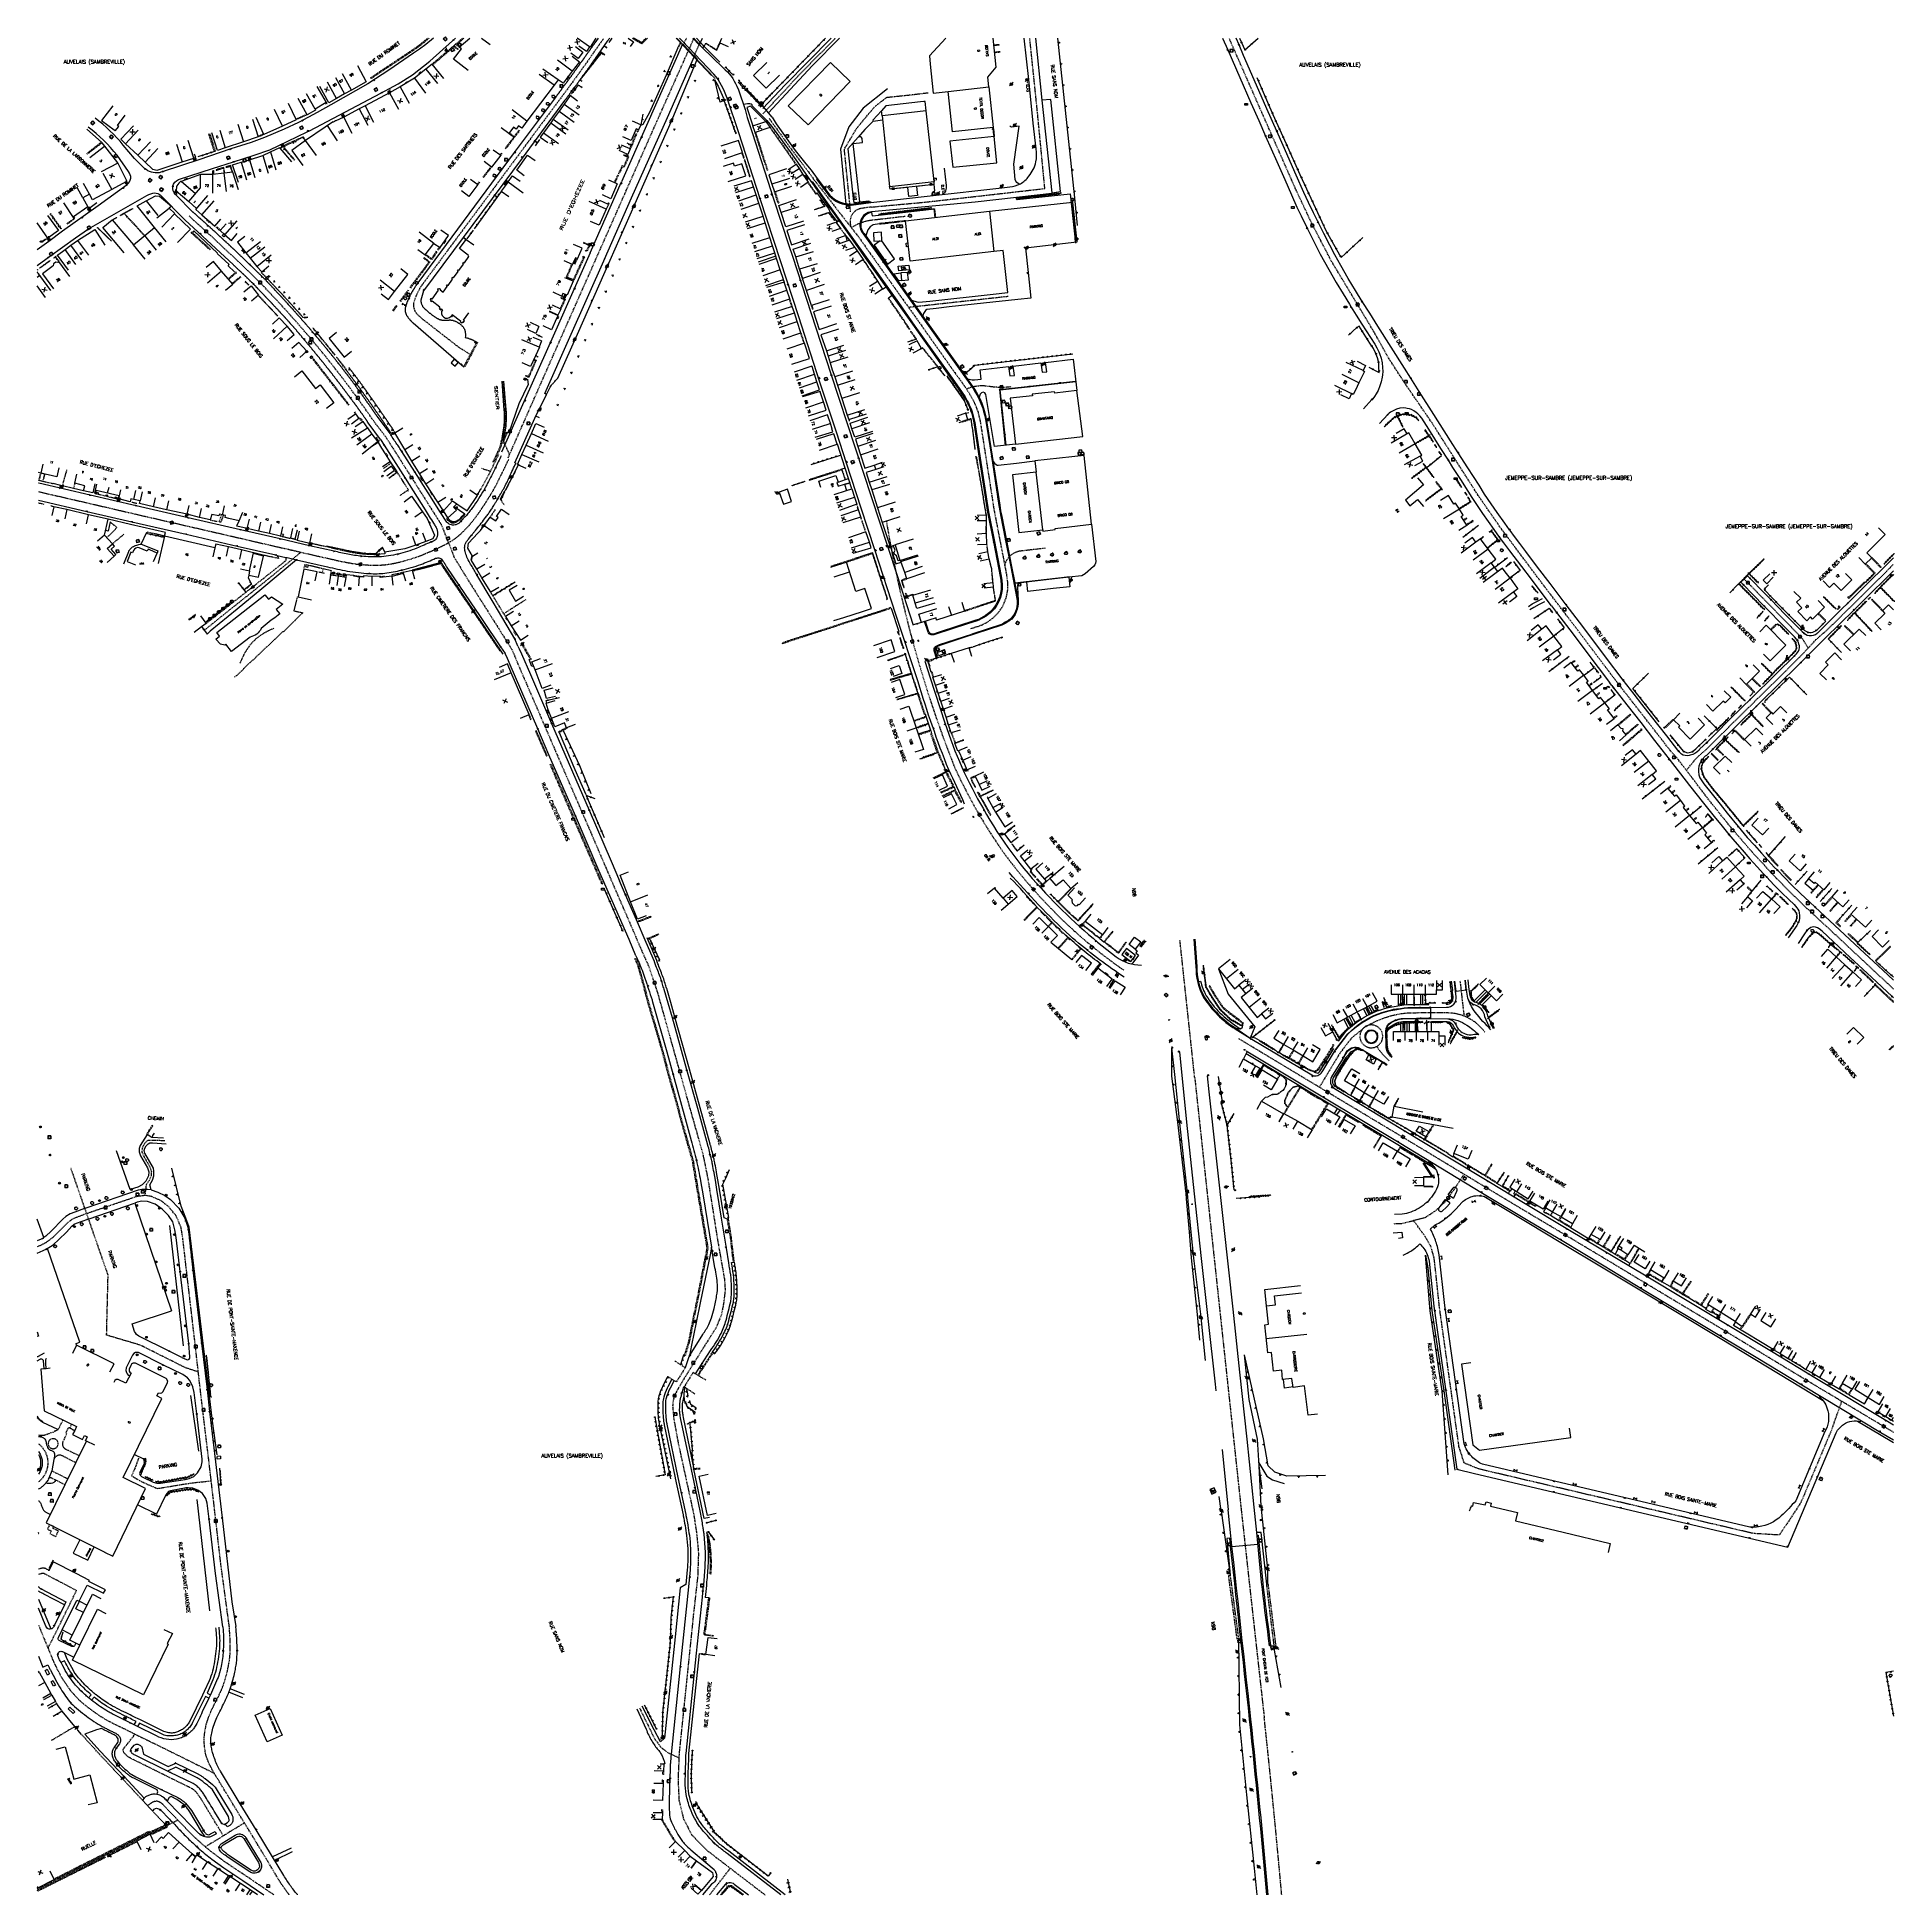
# Model space of a CAD drawing. Header units: millimetres. Extents: x 169000 to 170001, y 126000 to 127001.
import ezdxf
from ezdxf.enums import TextEntityAlignment as Align

# ---------------------------------------------------------------- set-up
doc = ezdxf.new("R2010")
doc.units = ezdxf.units.MM
doc.linetypes.add('DASHED', pattern=[0.75, 0.5, -0.25])
doc.layers.get('0').update_dxf_attribs({"linetype": 'CONTINUOUS'})
for name, color, linetype in [('W0001', 6, 'DASHED'), ('W0008', 7, 'CONTINUOUS'), ('W0017', 7, 'CONTINUOUS'), ('W0100', 7, 'CONTINUOUS'), ('W0105', 7, 'CONTINUOUS'), ('W0112', 1, 'DASHED'), ('W0120', 7, 'CONTINUOUS'), ('W0122', 7, 'DASHED'), ('W0211', 2, 'CONTINUOUS'), ('W0300', 7, 'CONTINUOUS'), ('W0302', 3, 'CONTINUOUS'), ('W0310', 3, 'CONTINUOUS'), ('W0322', 7, 'CONTINUOUS'), ('W0330', 7, 'CONTINUOUS'), ('W0334', 7, 'CONTINUOUS'), ('W0400', 7, 'CONTINUOUS'), ('W0420', 7, 'CONTINUOUS'), ('W0430', 7, 'CONTINUOUS'), ('W0469', 7, 'CONTINUOUS'), ('W0471', 7, 'CONTINUOUS'), ('W0473', 7, 'CONTINUOUS'), ('W0851', 7, 'CONTINUOUS'), ('W0980', 7, 'CONTINUOUS'), ('W0984', 7, 'CONTINUOUS'), ('W0989', 7, 'CONTINUOUS'), ('W0991', 7, 'CONTINUOUS'), ('W1102', 7, 'CONTINUOUS'), ('W1471', 7, 'CONTINUOUS'), ('W1474', 7, 'CONTINUOUS')]:
    doc.layers.add(name, color=color, linetype=linetype)
doc.styles.get("Standard").update_dxf_attribs({"font": 'romans.shx', "width": 0.85})

# ---------------------------------------------------------------- blocks, each defined once
blk = doc.blocks.new('T400')
for p, q in [((-0.15, 0.3), (0.15, 0.3)), ((-0.15, -0.25), (-0.15, 0.3)), ((-0.15, 0.15), (0.15, 0.15)), ((-0.15, 0), (0.15, 0)), ((0.15, 0.3), (0.15, -0.25)), ((-0.15, -0.15), (0.15, -0.15)), ((-0.15, -0.25), (-0.15, -0.3)), ((-0.15, -0.3), (0.15, -0.3)), ((0.15, -0.3), (0.15, -0.25))]:
    blk.add_line(p, q)
blk = doc.blocks.new('T420')
for p, q in [((0.7, 0.7), (-0.8, 0.7)), ((-0.8, 0.7), (-0.8, -0.8)), ((0.7, 0.7), (0.7, -0.8)), ((0.7, -0.8), (-0.8, -0.8))]:
    blk.add_line(p, q)
blk.add_ellipse((0, 0), major_axis=(-0.53, 0.53), ratio=1, start_param=3.926991, end_param=10.210176)
blk = doc.blocks.new('T471')
for p, q in [((-0.333334, 0.333334), (-0.333334, -0.333334)), ((-0.333334, 0.333334), (0.333334, 0.333334)), ((-0.333334, 0), (0, 0)), ((0.500001, 0.500001), (1.000002, 1.000002)), ((-0.500001, -0.500001), (-1.000002, -1.000002)), ((-0.333334, -0.333334), (0.333334, -0.333334))]:
    blk.add_line(p, q)
blk.add_ellipse((0, 0), major_axis=(0.471405, 0.471405), ratio=1, start_param=5.4977871438, end_param=11.780972451)
blk = doc.blocks.new('t112o')
at = {"color": 0, "linetype": 'Continuous'}
for p, q in [((-0.5, 0.5), (0.5, 0.5)), ((-0.5, -0.5), (-0.5, 0.5)), ((0.5, 0.5), (0.5, -0.5)), ((0.5, -0.5), (-0.5, -0.5))]:
    blk.add_line(p, q, dxfattribs=at)
blk = doc.blocks.new('T300')
for p, q in [((-0.8, 0.5), (-0.9, 0.3)), ((-0.9, 0.3), (-0.9, 0.2)), ((-0.9, 0.2), (-0.7, 0.1)), ((-0.7, 0.6), (-0.8, 0.5)), ((-0.8, -0.1), (-0.7, 0.1)), ((-0.6, 0.7), (-0.7, 0.6)), ((-0.7, 0.1), (-0.7, 0.1)), ((-0.5, 0.7), (-0.6, 0.7)), ((-0.3, 0.6), (-0.5, 0.7)), ((-0.3, 0.6), (-0.2, 0.7)), ((-0.2, 0.6), (-0.3, 0.6)), ((-0.2, 0.7), (-0.1, 0.8)), ((-0.1, 0.8), (0.1, 0.8)), ((0.1, 0.8), (0.2, 0.7)), ((0.2, 0.7), (0.3, 0.6)), ((0.3, 0.6), (0.4, 0.5)), ((0.5, 0.5), (0.3, 0.5)), ((0.4, 0.5), (0.4, 0.5)), ((0.6, 0.4), (0.5, 0.5)), ((0.6, 0.4), (0.7, 0.3)), ((0.7, 0.3), (0.7, 0.2)), ((0.7, 0.2), (0.7, 0.1)), ((0.7, 0.1), (0.7, -0.2)), ((-0.8, -0.2), (-0.8, -0.1)), ((-0.7, -0.3), (-0.8, -0.2)), ((-0.8, -0.2), (-0.8, -0.2)), ((-0.7, -0.4), (-0.7, -0.3)), ((-0.5, -0.5), (-0.7, -0.4)), ((-0.4, -0.5), (-0.5, -0.5)), ((-0.4, -0.5), (-0.3, -0.5)), ((-0.3, -0.5), (-0.3, -0.4)), ((-0.3, -0.6), (-0.3, -0.5)), ((-0.3, -0.5), (-0.3, -0.5)), ((-0.2, -0.7), (-0.3, -0.6)), ((-0.1, -0.8), (-0.2, -0.7)), ((0.1, -0.8), (-0.1, -0.8)), ((0.2, -0.7), (0.1, -0.8)), ((0.3, -0.5), (0.2, -0.5)), ((0.3, -0.6), (0.2, -0.7)), ((0.2, -0.7), (0.2, -0.7)), ((0.5, -0.4), (0.3, -0.5)), ((0.3, -0.5), (0.3, -0.6)), ((0.3, -0.5), (0.3, -0.5)), ((0.6, -0.3), (0.5, -0.4)), ((0.7, -0.2), (0.6, -0.3)), ((0.6, -0.3), (0.6, -0.3))]:
    blk.add_line(p, q)
blk = doc.blocks.new('t322o')
at = {"color": 0, "linetype": 'Continuous'}
for radius in [0.25, 0.15]:
    blk.add_circle((0, 0), radius, dxfattribs=at)
blk = doc.blocks.new('t310o')
at = {"color": 0, "linetype": 'Continuous'}
for centre, start, end in [((-0.5, 0.4), 216.8699, 323.1304), ((0.5, -0.4), 36.8699, 143.1303)]:
    blk.add_arc(centre, 0.625, start, end, dxfattribs=at)
blk = doc.blocks.new('t211o')
at = {"color": 0, "linetype": 'Continuous'}
for p, q in [((-0.3, 0.5), (-0.3, 0)), ((0, 1), (0, 0)), ((0.3, 0.5), (0.3, 0))]:
    blk.add_line(p, q, dxfattribs=at)
blk = doc.blocks.new('T851')
for p, q in [((-0.2, -0.1), (0, 0.3)), ((0, 0.3), (0.2, -0.1)), ((-0.2, -0.1), (0.2, -0.1))]:
    blk.add_line(p, q)
for major_axis in [(-0.106, 0.106), (-0.0354, 0.0354), (-0.0236, 0.0236)]:
    blk.add_ellipse((0, 0), major_axis=major_axis, ratio=1, start_param=3.926991, end_param=10.210176)
blk = doc.blocks.new('t991o')
at = {"color": 0, "linetype": 'Continuous'}
for p, q in [((-1, 1), (1, -1)), ((-1, -1), (1, 1))]:
    blk.add_line(p, q, dxfattribs=at)
blk = doc.blocks.new('t105o')
for p, q in [((-0.5, 0), (0.5, 0)), ((0.5, 0), (0.2, 0.1)), ((0.5, 0), (0.2, -0.1))]:
    blk.add_line(p, q)
blk = doc.blocks.new('T469')
at = {"color": 0, "linetype": 'Continuous', "flags": 128}
for points in [[(-0.4, 0.4), (0.4, -0.4)], [(-0.4, -0.4), (0.4, 0.4)]]:
    blk.add_lwpolyline(points, dxfattribs=at)
at = {"color": 0, "linetype": 'Continuous'}
blk.add_circle((0, 0), 0.5, dxfattribs=at)
blk = doc.blocks.new('T1474')
at = {"color": 0, "linetype": 'Continuous', "flags": 128}
for points in [[(-0.8, -0.5), (-0.8, 0.5)], [(-0.8, 0), (0.7, 0)], [(0.7, 0), (0.7, -0.5), (0.7, 0.5)]]:
    blk.add_lwpolyline(points, dxfattribs=at)
blk = doc.blocks.new('T430')
at = {"flags": 128}
for points in [[(0.8, 0.8), (-0.8, 0.8)], [(-0.8, 0.8), (-0.8, 0)], [(0.8, 0.8), (-0.8, 0)], [(-0.8, 0), (0.8, 0)], [(-0.4, 2.1), (0.4, 2.1)], [(-0.4, 2.1), (-0.4, 1.3)], [(-0.4, 1.7), (0, 1.7)], [(-0.4, 1.3), (0.4, 1.3)], [(0.8, 0), (0.8, 0.8)]]:
    blk.add_lwpolyline(points, dxfattribs=at)
blk = doc.blocks.new('T1471')
at = {"color": 0, "linetype": 'Continuous', "flags": 128}
blk.add_lwpolyline([(-0.75, -0.5), (-0.75, 0.5), (0.75, 0.5), (0.75, -0.5), (-0.75, -0.5)], dxfattribs=at)

msp = doc.modelspace()

# ---------------------------------------------------------------- linework, layer by layer
at = {"layer": 'W0001'}
for p, q in [((169250.9, 126815.4), (169252.2, 126799.7)), ((169701.7, 126453.3), (169690.7, 126435))]:
    msp.add_line(p, q, dxfattribs=at)
at = {"layer": 'W0001', "flags": 128}
for points in [[(169305, 126999.7), (169300.8, 126993.8), (169297.1, 126988.5), (169293.7, 126983.7), (169287.6, 126975.3), (169277.9, 126962.2), (169267, 126947.6), (169242.7, 126914.8), (169213.2, 126875.1), (169206.4, 126865.9), (169204.8, 126862.9), (169203.6, 126860.1), (169202.8, 126857.3), (169202.7, 126855.4), (169203.4, 126853.1), (169204.7, 126851.4), (169207.8, 126848.6), (169227.1, 126833.6), (169233.3, 126829.7)], [(169390.9, 126959.3), (169398.4, 126967.3), (169410.3, 126980.1), (169429.9, 127000)], [(169449.2, 126909.1), (169476.7, 126911.6), (169485, 126912.5), (169518.5, 126916.3), (169542.8, 126919.1), (169538.8, 126960.5), (169534.7, 127000)], [(169438.2, 126906.6), (169437.7, 126911.4), (169434.8, 126940.3), (169441.5, 126951.6), (169451, 126963), (169457.6, 126968.2), (169468.3, 126969.3), (169479.9, 126970.7)], [(169187.6, 126785.5), (169181.8, 126793.1), (169176, 126801.4), (169168.3, 126811.9), (169161.6, 126820.7), (169155.2, 126828.8), (169147.8, 126837.8), (169140.5, 126846.2), (169133.5, 126854.1), (169128.3, 126859.7), (169122.9, 126865.5), (169115.7, 126872.7), (169108.1, 126880), (169099.3, 126888.2), (169093, 126894.1), (169087.7, 126898.9), (169081.7, 126904.4)], [(169523, 126860.9), (169469.4, 126855)], [(169090, 126681.1), (169104, 126692.4), (169118.7, 126704.1), (169136.9, 126718.9), (169142.1, 126723.2), (169142.1, 126723.2)], [(169325.3, 126509.3), (169329.4, 126500.2), (169334.1, 126486.1), (169338.2, 126471.5), (169352.3, 126421.1), (169358.4, 126399.6), (169359.5, 126394.5), (169361.4, 126384.9), (169366.6, 126352.1), (169370.2, 126331.7), (169370.6, 126325.6), (169369.7, 126318.2), (169368.5, 126312.3), (169365.7, 126305.4), (169361.9, 126299.5), (169347.6, 126276.7), (169343.5, 126269.5), (169342.5, 126265.9), (169342.3, 126263.1), (169342.9, 126256.4), (169345.2, 126243.8), (169353.6, 126205.2), (169355.2, 126194.9), (169356.2, 126184.2), (169355.8, 126171.7), (169353.5, 126151.2), (169345.8, 126076.3), (169345.2, 126062.1), (169345.7, 126051.1), (169348.1, 126041), (169352.7, 126032.1), (169361.3, 126023.6), (169379.6, 126009.5), (169392.1, 126000)], [(169623.5, 126440.5), (169615.6, 126514)], [(169623.5, 126440.5), (169648.5, 126208.1)], [(169730.9, 126361.5), (169735.3, 126361.7), (169747.6, 126364.8), (169752.9, 126368.2), (169758.2, 126373), (169763.2, 126379.8), (169768.6, 126388.2)], [(169972, 126265.9), (169966.2, 126249.5), (169950, 126211.2), (169943.9, 126201.9), (169938.4, 126193.8), (169924.6, 126194.6), (169776.5, 126229.4), (169768.7, 126232.6), (169765.9, 126241.4), (169756.2, 126310.6), (169755.4, 126316.4), (169753.2, 126337.1), (169752.5, 126343), (169750.8, 126349.2), (169747.7, 126354.5), (169741.4, 126363.3)], [(169324.4, 126100.8), (169332.6, 126084), (169335.9, 126079.6), (169339.7, 126076.6), (169345.7, 126073.8)], [(169060.7, 126033.2), (169069.7, 126037.3), (169075.8, 126040.3), (169075.8, 126040.3)], [(169111.6, 126038.7), (169104.5, 126034.4), (169098.1, 126030.4), (169090.6, 126025.9), (169090.6, 126025.9)], [(169362.2, 126000), (169373.4, 126014.3)]]:
    msp.add_lwpolyline(points, dxfattribs=at)
at = {"layer": 'W0001'}
for points in [[(169253.7, 126774.1), (169282.4, 126839.2), (169301.7, 126882.7), (169317.5, 126918.4), (169333.8, 126955.2), (169353.8, 127000)], [(170000, 126487.9), (169985.6, 126501.3), (169967.1, 126518.6), (169950.9, 126533.6), (169937, 126547.4), (169923.4, 126562.1), (169911.5, 126576), (169899.5, 126591), (169892.9, 126599.8), (169883.9, 126611.6), (169879.5, 126616.6), (169868.4, 126630.9), (169849.7, 126654.9), (169838, 126670.4), (169829.1, 126682.2), (169812.5, 126704), (169803.1, 126716.5), (169788.3, 126736.3), (169776.2, 126753.8), (169761.6, 126776.7), (169751.4, 126792.8), (169737.8, 126812.6), (169728.2, 126827.4), (169719.9, 126842.2), (169697.1, 126880.1), (169686.4, 126900.7), (169677.9, 126918.8), (169666.3, 126945.1), (169657.8, 126964.3), (169642.1, 127000)], [(169888.4, 126605.7), (169893.6, 126612.1), (169899.1, 126617), (169911.3, 126629.1), (169925.3, 126642.9), (169949.9, 126667.1), (169958.2, 126676.1), (169964.6, 126681.7), (169971.5, 126688.5), (169976.2, 126693.1), (169980.5, 126697.3), (169997.9, 126714.6), (170000, 126716.7)], [(169954, 126671.6), (169951.1, 126676.3), (169944.6, 126683.2), (169937.7, 126690.1), (169926.7, 126701.4), (169919.5, 126708.8)], [(169255.7, 126670.8), (169259, 126662.9), (169262.4, 126655), (169268.3, 126641.4), (169277.2, 126620.7), (169285.1, 126602.4), (169297.5, 126573.9), (169306.4, 126553.1), (169315.7, 126531.6), (169321.5, 126518.2), (169325.3, 126509.3)], [(169766.4, 126492.4), (169768.6, 126473.3)], [(170000, 126249.1), (169995.2, 126252), (169995.2, 126252), (169953.2, 126277.1), (169927.7, 126292.5), (169909.1, 126303.8), (169866.6, 126329.3), (169845.9, 126341.8), (169823.2, 126355.4), (169805.9, 126365.7), (169780.4, 126381), (169735.4, 126408.2), (169695.2, 126432.3), (169647.3, 126461.1)], [(169068.8, 126406.1), (169062.4, 126406.4), (169059.4, 126406.4), (169057.6, 126404.4), (169056.5, 126402.1), (169056.4, 126400.2), (169057.3, 126398), (169060.6, 126392.2), (169061.5, 126389.8), (169061.4, 126387.3), (169060.4, 126384.8), (169058.7, 126382.5), (169058, 126376.7)], [(169086.8, 126281.6), (169079.7, 126284), (169055.5, 126296.1), (169037.4, 126301.5), (169038.2, 126333.8), (169018.2, 126391.3)], [(169103.5, 126144.5), (169098.9, 126178.4), (169095.1, 126211.6), (169092.4, 126234.5), (169087.9, 126271.9), (169085.7, 126291.3), (169082.9, 126315.5), (169080.3, 126337.5), (169078.6, 126352.5), (169077.6, 126359.2), (169074.9, 126365.7), (169070.6, 126370.9), (169066.5, 126374), (169061.4, 126376.2), (169058, 126376.7), (169053.2, 126376), (169025.2, 126366.4), (169019.4, 126364.2), (169016.3, 126362), (169012.4, 126358), (169008.8, 126354.4), (169005.1, 126351.5), (169001.9, 126349.8), (169000, 126349)], [(169054.9, 126236), (169053, 126230.6), (169050.8, 126225.7), (169055.1, 126223.2), (169058.8, 126221.4), (169064.6, 126218.9), (169070.5, 126219.8), (169076.8, 126220.9), (169084.2, 126222), (169093.7, 126223)], [(169060.7, 126033.2), (169053.3, 126029.5), (169041.7, 126023.7), (169028.2, 126017), (169009.5, 126007.6), (169000, 126002.9)]]:
    msp.add_lwpolyline(points, dxfattribs=at)
for points in [[(169394.3, 126956.8), (169407, 126939.2), (169415.5, 126928), (169418.6, 126923.6), (169441.5, 126894.2), (169442.2, 126893.4), (169448.1, 126885), (169466.3, 126859.4), (169475.3, 126846.8), (169494.3, 126819.9), (169499.1, 126813.3), (169502.3, 126808.5, -0.063994), (169506.8, 126798.8), (169508, 126793.5), (169511, 126774.3), (169515.5, 126745.4), (169518.6, 126729.5), (169522.2, 126710.9, -0.231483), (169517.9, 126690.8, -0.13711), (169506.8, 126683.2), (169502.6, 126681.8)], [(169254.5, 126775.8), (169250.9, 126783.5), (169251, 126784.3), (169251.2, 126785.7), (169252.1, 126791.1, 0.040914), (169252.3, 126795.4, 0.004881), (169252.2, 126799.7)], [(169585.4, 126498, -0.031828), (169558.5, 126519.3, -0.048361), (169520.9, 126560.9, -0.046501), (169494.2, 126607.3, -0.053142), (169457.4, 126740)], [(169779.8, 126464.7, 0.246183), (169759.1, 126475), (169750.5, 126475.1), (169738.4, 126474.9, 0.119646), (169714.9, 126467.1), (169708.1, 126461.6), (169701.7, 126453.3)], [(169720.9, 126456.7, 0.000746), (169721, 126456.7, 0.197688)], [(169721.6, 126457, 0.071255), (169728.4, 126449.2, 0.071255)], [(169670.4, 126000, 0.004835), (169661, 126095.4, -0.000467), (169648.5, 126208.1)]]:
    msp.add_lwpolyline(points, format="xyb", dxfattribs=at)
at = {"layer": 'W0001', "flags": 128}
for points in [[(169449.2, 126909.1), (169444.2, 126908.4, 0.51001), (169438.6, 126898, -0.210355)], [(169467.5, 126904), (169450, 126902, 0.115489), (169438.6, 126898, 2.273641)], [(169524.5, 126812.2, -0.067321), (169512.3, 126812.5, 0.138717), (169500.6, 126811.1, 2.339237)], [(169187.6, 126785.5), (169200.8, 126764.8), (169215.4, 126741.6, 0.0001), (169216.8, 126739.5, -0.047), (169218, 126737.2), (169224.7, 126720.3), (169232.1, 126708.2), (169240.7, 126694.6), (169255.7, 126670.8), (169255.7, 126670.8)], [(169000.7, 126755.8), (169027.7, 126749.6), (169052.2, 126743.9), (169080.8, 126737.3), (169108.6, 126730.9), (169129.7, 126726, -0.0005), (169133, 126725.3, -0.0001), (169136.4, 126724.5, 0.0002), (169139.8, 126723.7, 0.0006), (169143.2, 126722.9), (169158.2, 126719.5, 0.0026), (169162.6, 126718.5, 0.0093), (169167.2, 126717.6, 0.0132), (169172, 126716.8, 0.013), (169176.8, 126716.4, 0.0151), (169181.3, 126716.2, 0.0216), (169185.7, 126716.3, 0.0236), (169190.6, 126716.9, 0.0165), (169195.3, 126717.9, 0.0149), (169200.5, 126719.3, 0.0162), (169205.6, 126721, 0.0102), (169209.5, 126722.6, 0.004), (169213.5, 126724.3, 0.0075), (169217.5, 126726.2, 0.0207), (169221.5, 126728.2, 0.0319), (169226, 126731.2, 0.0306), (169230, 126734.8, 0.0155), (169232.1, 126737, 0.0124), (169234.1, 126739.3, 0.0092), (169236, 126741.8, 0.0061), (169237.8, 126744.2, 0.0048), (169239.5, 126746.7, 0.0053), (169241.2, 126749.2, 0.0058), (169242.8, 126751.8, 0.0063), (169244.4, 126754.4, 0.01), (169247, 126759, 0.0071), (169249.4, 126763.7, 0.0043), (169251.7, 126768.4, 0.0014), (169254, 126773.2), (169254, 126773.2)], [(169542.9, 126725.3), (169529.9, 126723.8, 0.315342), (169521.1, 126716.1, 0.809597)], [(169000.7, 126243, -0.485298), (169000.7, 126222.4, 5.87306)], [(169005.8, 126132.8), (169011.3, 126143.8), (169021.2, 126163.9), (169005.5, 126172.1), (169003.7, 126173, 0.0757), (169003.4, 126173.1, 0.0547), (169003.1, 126173.1, 0.0519), (169002.6, 126173.1, 0.009), (169002.2, 126172.9), (169000.7, 126172.5)], [(169000.7, 126145.3), (169008.5, 126126.4, 0.0016), (169009.3, 126124.5, 0.0048), (169010.2, 126122.7, 0.0175), (169012.8, 126117.8, 0.0183), (169015.8, 126113.1, 0.0174), (169018.3, 126109.6, 0.0237), (169021.1, 126106.5, 0.0242), (169024.3, 126103.4, 0.0153), (169027.9, 126100.5, 0.0134), (169031.9, 126097.7, 0.0163), (169036, 126095, 0.0155), (169041, 126092.3, 0.0051), (169046.2, 126089.8), (169050.2, 126087.8), (169054.2, 126085.8, 0.0001), (169058.3, 126083.8, 0.0001), (169062.3, 126081.9), (169095.4, 126065.5), (169095.4, 126065.5)], [(169135.8, 126000, -0.000996), (169135.4, 126000.5, -0.0075), (169133.5, 126003.1, -0.0094), (169131.6, 126005.8, -0.0114), (169129.9, 126008.5), (169123.5, 126019.2), (169115.3, 126032.8), (169107.1, 126046.1), (169097.8, 126061.5, -0.0019), (169095.8, 126064.7, -0.0115), (169094, 126068, -0.0215), (169092.3, 126071.4, -0.0318), (169091, 126075, -0.0501), (169090.1, 126080.4, -0.043), (169090.1, 126086.1, -0.0383), (169091.1, 126091.7, -0.0363), (169092.9, 126097.1, -0.0203), (169094.9, 126101.5, 0.0034), (169097.1, 126105.8, 0.0134), (169098.8, 126109.4, 0.0148), (169100.3, 126113.1, 0.0183), (169101.7, 126117.6, 0.0187), (169102.8, 126122.2, 0.0194), (169103.6, 126126.8, 0.0202), (169104, 126131.5, 0.0126), (169104, 126134.8, 0.009), (169103.9, 126138, 0.0054), (169103.7, 126141.2, 0.0018), (169103.5, 126144.5), (169103.5, 126144.5)], [(169100.3, 126031.8), (169093.1, 126043.7, -0.0004), (169090.7, 126047.6, 0.0014), (169088.4, 126051.5, 0.0107), (169087.2, 126053.2, 0.0299), (169086, 126054.9, 0.0434), (169084.5, 126056.4, 0.0567), (169082.8, 126057.5), (169069, 126064.3), (169052.1, 126072.7, -0.0077), (169051, 126073.2, -0.0197), (169049.8, 126073.9, -0.0733), (169047.1, 126076.2, -0.3678), (169046.6, 126078.8), (169048.3, 126080.9), (169052.8, 126086.6), (169052.8, 126086.6)], [(169127.5, 126000), (169125.3, 126001.5), (169112.6, 126010.1), (169101.8, 126017.3, -0.0092), (169099.7, 126018.8, -0.0042), (169097.7, 126020.3, -0.0054), (169093.6, 126023.4, -0.0092), (169089.7, 126026.6, -0.0107), (169086.6, 126029.4, -0.0142), (169083.6, 126032.2), (169068.2, 126048.2, 0.0631), (169066.5, 126049.6, 0.1158), (169064.4, 126050.4, 0.1476), (169061.9, 126049.7, 0.0374), (169059.5, 126048), (169059.5, 126048)]]:
    msp.add_lwpolyline(points, format="xyb", dxfattribs=at)
at = {"layer": 'W0001'}
msp.add_lwpolyline([(169721, 126456.7, 4.609555), (169715.9, 126456.9, 0.216941)], format="xyb", close=True, dxfattribs=at)
at = {"layer": 'W0008'}
for p, q in [((169356.7, 126996.4), (169358.3, 127000)), ((169347.6, 126996.9), (169348.1, 126996.5)), ((169353.8, 126990.5), (169354, 126990.3)), ((169354, 126990.3), (169355.6, 126988.6)), ((169356.7, 126996.4), (169356.6, 126996.5)), ((169396, 126957.5), (169390.1, 126964.4)), ((169455.1, 126958.3), (169454.8, 126961)), ((169450.3, 126955.4), (169455.3, 126956)), ((169297.8, 126884.4), (169314.7, 126922.7)), ((169483.2, 126921.3), (169483.1, 126922.8)), ((169197.7, 126760.3), (169196.6, 126762.1)), ((169056, 126727.6), (169059.1, 126734)), ((169140, 126729.7), (169136.3, 126730.7)), ((169129.3, 126721.5), (169129.9, 126719.8)), ((169134, 126720.4), (169134, 126718.7)), ((169154.1, 126714.4), (169158.5, 126713.4)), ((169848.2, 126651.4), (169846.9, 126653)), ((169068, 126407.6), (169061.8, 126407.9)), ((169052.4, 126237.2), (169057.3, 126234.8)), ((169018.9, 126139.9), (169013.4, 126142.7)), ((169001, 126119.9), (169000.7, 126120.4)), ((169007.9, 126107.6), (169007.4, 126108.4)), ((169110.7, 126106.1), (169103.3, 126109.1)), ((169111.6, 126108), (169104, 126111)), ((169013.1, 126099.5), (169010.8, 126102.6)), ((169020.3, 126090.6), (169013.5, 126098.9)), ((169023.9, 126086.4), (169021.9, 126088.7)), ((169085.4, 126020.5), (169083.5, 126022)), ((169136.8, 126025.2), (169126.8, 126020.4)), ((169128, 126018.7), (169137.6, 126023.3)), ((169103.8, 126009.9), (169103, 126010.5)), ((169115.8, 126002), (169114.8, 126002.7))]:
    msp.add_line(p, q, dxfattribs=at)
for points in [[(169213.5, 127000), (169209.3, 126996.7), (169206, 126994.1), (169202.8, 126991.9), (169189.5, 126982.9), (169182.3, 126978.1), (169178.2, 126975.4), (169158.1, 126964.1), (169150.8, 126960), (169141.1, 126954.8), (169140.8, 126954.7), (169133.1, 126951.1), (169122.4, 126946.5), (169115.2, 126943.9), (169104.4, 126940.4), (169087, 126934.6), (169067.8, 126928.3), (169067.1, 126928), (169065.7, 126927.6, -0.220853), (169057.8, 126929.9), (169052.5, 126935.3), (169046.3, 126942.5, 0.062659), (169031.2, 126956.9)], [(169084.1, 126906.2), (169074.5, 126915.8, -0.536577), (169076.1, 126923.9), (169094.5, 126929.8), (169105.7, 126933.4), (169116.9, 126937), (169125.4, 126940), (169135, 126944.5), (169145.4, 126949.6), (169146.6, 126950.2), (169185.2, 126970.5), (169194.5, 126975.5), (169202.1, 126980.3), (169211.5, 126987.7), (169223.7, 126998.6), (169225.3, 127000)], [(169499.6, 126587.5, 0.010625), (169491, 126606, -0.021146), (169474.5, 126653.4), (169462.6, 126689.7), (169451.2, 126724.4), (169443.9, 126746.9), (169436, 126771.1), (169430.5, 126787.9), (169421.5, 126815.4), (169410.2, 126849.9), (169400.4, 126880.1), (169389.5, 126913.5), (169377.9, 126949), (169371.6, 126967.8, 0.102233), (169364.5, 126980.7), (169347.6, 126998.4), (169346, 127000)], [(169353.7, 127000), (169358.1, 126995.3), (169369.5, 126984, -0.124894), (169376.9, 126974.2, -0.037063), (169382.5, 126957.4), (169385.2, 126949.2), (169396.9, 126913), (169404.9, 126888.4), (169406.8, 126882.6), (169417, 126851.7), (169427.6, 126819.2), (169453.7, 126739.6), (169463, 126711.1), (169471.9, 126683.8)], [(169392.5, 126955.1), (169393, 126955.7), (169385.1, 126963.7), (169385.1, 126964.2, 0.216833), (169382.6, 126964.7), (169380.5, 126964.3)], [(169000, 126886.3), (169006.2, 126890.7), (169013.7, 126896.2), (169032.9, 126910), (169048.5, 126921.3, 0.439519), (169049.2, 126928.2), (169043.1, 126937, 0.060836), (169027.5, 126952.2, 0.060836)], [(169417, 126922.7), (169417.4, 126922.9), (169423.8, 126913.9), (169429.7, 126905.7), (169439.7, 126891.6), (169445.6, 126883.3), (169463.9, 126857.6), (169472.8, 126845), (169491.9, 126818.2), (169496.6, 126811.5), (169499.8, 126806.9, -0.06272), (169503.9, 126798.1), (169505, 126793), (169508, 126773.8), (169512.5, 126744.9), (169515.6, 126728.9), (169519.2, 126710.2, -0.231824), (169515.6, 126692.7, -0.136305), (169505.8, 126686.1), (169501.7, 126684.7)], [(169420.2, 126924.5), (169419.8, 126924.2), (169426.6, 126915.2, 0.212337), (169438.5, 126910.2), (169441.1, 126910.5), (169449, 126911.5)], [(169000, 126877.7), (169006.6, 126882.4), (169020.7, 126892.6), (169027.7, 126897.3), (169031.5, 126899.6), (169059.1, 126915.4, -0.115642), (169063.4, 126916.7, -0.13552), (169066.3, 126915.6), (169079.6, 126902.3)], [(169449.5, 126906.6, 0.608473), (169445, 126894.6), (169450.4, 126887.1), (169468.2, 126861.9), (169478.3, 126847.7), (169497.5, 126820.7), (169502.8, 126813.3, -0.102497), (169510.4, 126796.7), (169511.3, 126791.7), (169514, 126774.9), (169518, 126748.4), (169518.5, 126745.4), (169519.1, 126742.4), (169521.4, 126730.3), (169524.4, 126715.3), (169527.7, 126698.3, -0.235314), (169524.7, 126687.6, -0.048632), (169519.4, 126684.3), (169503.4, 126679)], [(169274.3, 126808.2), (169276.3, 126812), (169277, 126813.2, -0.083814), (169277.6, 126813.8, 0.028413), (169278.2, 126814.4, 0.018382), (169279.6, 126816), (169280.4, 126816.9), (169284.2, 126825.4), (169291, 126840.7), (169308.6, 126880.5)], [(169250.7, 126785), (169250.7, 126785.6), (169251.5, 126791.2, 0.03206), (169251.7, 126793.3, 0.002168), (169251.7, 126795.4, 0.023336), (169251.6, 126799.7), (169250.4, 126815.3)], [(169251.9, 126785.2), (169251.8, 126785.7), (169252.6, 126791.1, 0.031572), (169252.7, 126793.2, 0.002472), (169252.8, 126795.4, 0.023336), (169252.7, 126799.8), (169251.4, 126815.4)], [(169185, 126783.9), (169186.9, 126780.9), (169198.2, 126763.1), (169209, 126746, 0.0012), (169211.2, 126742.4, -0.0011), (169213.5, 126738.8, -0.0169), (169214.6, 126737, -0.0493), (169215.4, 126735.2, -0.062), (169215.7, 126733.4, -0.0822), (169215.5, 126731.7, -0.0595), (169215.1, 126730.7, -0.0757), (169214.5, 126729.9, -0.0736), (169213.5, 126729.2, -0.0194), (169212.3, 126728.7, 0.0098), (169208.4, 126727, -0.0089), (169204.5, 126725.4, -0.0206), (169199.5, 126723.6, -0.0171), (169194.4, 126722.2, -0.0187), (169189.3, 126721.2, -0.0258), (169184.1, 126720.7, -0.0231), (169179.4, 126720.7, -0.0159), (169174.7, 126721, -0.0101), (169171, 126721.5, -0.0108), (169167.3, 126722.1, -0.0078), (169163.6, 126722.9, -0.0012), (169160, 126723.7), (169146.7, 126726.7), (169130.9, 126730.3), (169109.6, 126735.3), (169081.4, 126741.7), (169053.3, 126748.2), (169028.5, 126753.9), (169000.8, 126760.4), (169000.7, 126760.4)], [(169249.9, 126775.1, -0.0007), (169248.4, 126771.9, -0.0021), (169246.9, 126768.7, -0.0054), (169244.8, 126764.4, -0.0087), (169242.6, 126760.3, -0.0038), (169241.7, 126758.5, -0.0026), (169240.7, 126756.8, -0.0089), (169237.7, 126751.9, -0.0154), (169234.5, 126747.2, -0.0109), (169232.9, 126745.1, -0.0152), (169231.2, 126743, -0.0072), (169229.7, 126741.5, 0.0064), (169228.3, 126739.9, -0.0021), (169228.1, 126739.7, -0.0105), (169227.8, 126739.4, -0.068), (169226.6, 126738.5, -0.0713), (169225.2, 126737.9, -0.0687), (169223.8, 126737.8, -0.0864), (169222.5, 126738.1, -0.0614), (169221.5, 126738.6, -0.0194), (169220.7, 126739.3), (169217.3, 126744.5), (169210.6, 126755.1), (169203.4, 126766.4), (169196.5, 126777.4, 0.0093), (169195, 126779.7, -0.0003), (169193.4, 126782, -0.0042), (169191.7, 126784.5, -0.0014), (169190.1, 126787.1), (169190.1, 126787.1)], [(169258.9, 126672.5), (169257.3, 126676.5), (169248.5, 126691.4), (169245.1, 126697.2), (169236.9, 126711, 0.0001), (169235.4, 126713.6, 0.0008), (169233.9, 126716.1, -0.0137), (169232.2, 126719, -0.0426), (169230.9, 126722.2, -0.0579), (169230.3, 126724.8, -0.1011), (169230.6, 126727.5, -0.0594), (169231.3, 126728.9, -0.0335), (169232.3, 126730.2), (169234, 126732.3, 0.0026), (169235, 126733.6, 0.0019), (169236.1, 126734.9, 0.0037), (169238.6, 126738, 0.0035), (169241, 126741.2, 0.004), (169242.4, 126743, 0.0083), (169243.7, 126744.8, 0.0083), (169245, 126746.8, 0.0032), (169246.2, 126748.8, 0.0008), (169247.2, 126750.3, 0.0013), (169248.1, 126751.9, 0.0049), (169249.7, 126754.6, 0.0091), (169251.3, 126757.4, 0.0095), (169252.9, 126760.6, 0.0027), (169254.4, 126763.8, -0.0006), (169256.2, 126767.6, -0.0002), (169258, 126771.4), (169258, 126771.4)], [(169000.7, 126751.2), (169026.8, 126745.2), (169051, 126739.6), (169080.2, 126732.9), (169107.7, 126726.5), (169128.5, 126721.7), (169129.3, 126721.5), (169134, 126720.4, -0.0015), (169136.9, 126719.8, 0.0015), (169139.7, 126719.1), (169156.3, 126715.3, 0.0037), (169161.7, 126714.1, 0.0095), (169167, 126713, 0.0149), (169173, 126712.2, 0.0176), (169178.9, 126711.7, 0.0157), (169183.1, 126711.6, 0.0205), (169187.3, 126711.9, 0.0209), (169191.8, 126712.6, 0.013), (169196.3, 126713.5, 0.0126), (169201.5, 126714.9, 0.0159), (169206.7, 126716.6, 0.0103), (169210.7, 126718.2, 0.0034), (169214.6, 126719.9, -0.0305), (169215.8, 126720.1, -0.1131), (169216.9, 126720, -0.1151), (169217.8, 126719.4, -0.0401), (169218.6, 126718.4, -0.0147), (169219.7, 126716.7, 0.0112), (169220.7, 126715), (169227.2, 126705.4), (169236.3, 126692), (169237.9, 126689.7), (169240.1, 126686.4), (169249.6, 126672.3), (169252.1, 126668.7), (169252.1, 126668.7)], [(169224.6, 126747.8), (169230.4, 126743.8, -0.0138), (169228.8, 126741.9, -0.0439), (169227.1, 126740.2, -0.0363), (169226.1, 126739.5, -0.0457), (169225, 126739, -0.0724), (169223.9, 126738.8, -0.1881), (169222.8, 126739.1), (169221.4, 126740.3), (169220.7, 126741.3), (169221.2, 126741.7), (169221.2, 126741.7)], [(169046.7, 126716.9), (169049.3, 126723.5, -0.0868), (169050.1, 126724.9, -0.0653), (169051.4, 126726, -0.0704), (169053.6, 126727, -0.0228), (169056, 126727.6), (169062.9, 126724.8), (169065, 126723.9), (169064.6, 126722.7), (169064.6, 126722.7)], [(169501.7, 126684.7), (169483.5, 126678.8, -0.145935), (169481.5, 126678.7, -0.213159), (169479.9, 126680.2), (169478, 126685.8)], [(169484.4, 126666.2), (169483.2, 126670.1, -0.159872), (169483.4, 126671.8, -0.111771), (169486, 126673.4), (169503.4, 126679.1)], [(169478.2, 126664.5), (169481.1, 126655.5), (169489, 126631.2, 0.055221), (169509.7, 126584.9, 0.063054), (169543.2, 126539.6, 0.042915), (169581.3, 126505.2, 0.164627), (169594.8, 126500.8)], [(169585.5, 126494.3, 0.002175), (169582.3, 126496.5, -0.030584), (169556.2, 126516.7, -0.02606), (169523.6, 126550.6, -0.039625)], [(169623.1, 126514.8), (169624.2, 126500, 0.131871), (169628.3, 126483.4, 0.107736), (169645.3, 126466.4), (169653.4, 126461.4), (169687.5, 126441.1, 0.322646), (169692.5, 126443.9), (169699.4, 126455.2)], [(169699.5, 126455.1), (169706.1, 126463.6, -0.109062), (169722.5, 126474.4, -0.066684), (169738.4, 126477.7), (169745.2, 126477.8), (169750.5, 126477.8), (169750.6, 126478), (169759.1, 126478.1, 0.487197), (169764.4, 126483.9), (169764.1, 126486.5), (169764.3, 126486.5), (169763.6, 126492.2)], [(169783, 126466), (169782.2, 126467, -0.044531), (169773.7, 126476.7, -0.074653), (169770.4, 126484), (169770, 126487.2), (169769.8, 126487.2), (169769.2, 126492.6)], [(169729.7, 126451.1, -0.226373), (169726.6, 126457.4), (169726.5, 126465.2, -0.270559), (169729.3, 126470, -0.100867), (169735.5, 126472.1), (169750.5, 126472.3), (169750.5, 126472.1), (169759.8, 126471.9, -0.137138), (169770.1, 126468.5, -0.030545), (169776.5, 126463.4)], [(169704.1, 126451.6), (169697.3, 126440.6, 0.415081), (169698.8, 126434.3), (169715.5, 126424.2), (169737.3, 126411.1), (169759, 126398), (169782, 126384.2), (169800.7, 126373), (169824.6, 126358.6), (169867.7, 126332.8), (169887, 126321.2), (169911.2, 126306.7), (169934.2, 126292.8), (169958.4, 126278.2), (169996.8, 126255.1), (170000, 126253.1)], [(169704, 126451.7), (169705.2, 126453.8, -0.336223), (169711.5, 126456.4), (169714.3, 126455), (169727.2, 126447.3)], [(169003.8, 126291.8), (169000.6, 126290, -0.073354), (169000, 126289.8, -0.0833)], [(169000, 126287.7), (169001.6, 126288.6, -0.1569), (169002.1, 126288.7, -0.1004), (169002.7, 126288.5, -0.0947), (169003, 126288.2, -0.1541), (169003.2, 126287.8), (169003.5, 126283.3), (169003.5, 126283.3)], [(169004.9, 126283.4), (169004.6, 126286.4), (169004.6, 126287.5, -0.0637), (169004.7, 126288.3, -0.0204), (169005, 126289.1), (169005, 126289.1)], [(169011.1, 126250.6), (169003.1, 126254.5, -0.0726), (169001.1, 126255.9, -0.035201), (169000, 126257, -0.0412)], [(169000.7, 126246.8), (169001.4, 126246.8, -0.0818), (169003, 126246.4, -0.1304), (169004.2, 126245.5, -0.1025), (169004.7, 126244.4, -0.0295), (169004.9, 126243.2, 0.0319), (169005.3, 126241.6, 0.1182), (169005.9, 126240.4, 0.0822), (169006.7, 126239.8, 0.0235), (169007.7, 126239.4, -0.025), (169008.4, 126239, -0.091), (169009, 126238.6, -0.1392), (169009.3, 126237.6, -0.035), (169009.3, 126236.3), (169009, 126234.4), (169007.9, 126228.4), (169006.3, 126224.5), (169006, 126224), (169006, 126224)], [(169000.7, 126218.6, 0.017933), (169001.9, 126219.3, 0.0268), (169003.4, 126220.5, 0.0384), (169004.8, 126221.9, 0.0206), (169005.6, 126222.9, 0.0068), (169006.2, 126223.8), (169006.2, 126223.8)], [(169009.9, 126223.2, -0.3765), (169004.8, 126221.9), (169004.8, 126221.9)], [(169000.7, 126212.3, -0.020598), (169000.8, 126212.2, -0.0939), (169001.5, 126211.5, -0.0474), (169002, 126210.7, -0.0286), (169002.4, 126209.5, -0.0098), (169002.8, 126208.3, 0.0169), (169003.2, 126207.5, 0.0525), (169003.8, 126206.8, 0.0496), (169004.4, 126206.3, 0.0347), (169005.1, 126205.9), (169007.1, 126204.9), (169007.1, 126204.9)], [(169663.9, 126134.2, -0.014116), (169657, 126195.2), (169655.5, 126208.9)], [(169663.1, 126000, 0.004802), (169653.8, 126094.6, -0.000468), (169641.5, 126207.4)], [(169020.9, 126135.5), (169020.1, 126134.1, -0.3438), (169018.6, 126133.8), (169011.8, 126137, -0.2871), (169011.4, 126138.7), (169013.4, 126142.7), (169021.4, 126158.8), (169022.7, 126158.2), (169027, 126166.8), (169035.8, 126162.5), (169036.8, 126164.3), (169027.9, 126168.7), (169028.2, 126169.4), (169021, 126173.1), (169008.6, 126179.4), (169006.4, 126174.9), (169006.3, 126174.9), (169005, 126175.5, 0.0284), (169004.6, 126175.7, 0.027), (169004.2, 126175.8, 0.0404), (169003.6, 126176, 0.0401), (169002.9, 126176, 0.0381), (169002.1, 126175.8, 0.0172), (169001.4, 126175.6), (169000.7, 126175.4)], [(169000.7, 126166, 0.011512), (169000.8, 126165.8, 0.074), (169001.4, 126165.2, 0.0333), (169002.2, 126164.8), (169015.5, 126157.8), (169014.8, 126156.2), (169009.1, 126144.9), (169009.1, 126144.9)], [(169014.8, 126156.2), (169003.6, 126162, 0.002), (169002.6, 126162.5, -0.0147), (169001.5, 126163.1, -0.014298), (169000.7, 126163.6, -0.014298)], [(169009.1, 126144.9, -0.0251), (169008.7, 126144.1, -0.0862), (169008.2, 126143.6, -0.0664), (169007.8, 126143.3, -0.042), (169007.3, 126143.2, -0.0785), (169006.4, 126143.1, -0.2116), (169005.6, 126143.5), (169004.7, 126144.7), (169000.7, 126154.5)], [(169100, 126144.4, -0.0031), (169100.2, 126141.9, -0.0093), (169100.4, 126139.3, -0.0172), (169100.4, 126135.4, -0.013), (169100.2, 126131.4, -0.0135), (169099.8, 126127.3, -0.0181), (169099.1, 126123.1, -0.023), (169098.1, 126119.1, -0.0281), (169096.6, 126115.2), (169093.4, 126107.7), (169092.5, 126105.9), (169088.9, 126098.6, -0.0134), (169087.1, 126094.4, -0.0408), (169084.8, 126090.4, -0.0134), (169084.2, 126089.5, -0.016), (169083.6, 126088.7, -0.0362), (169082, 126087.2, -0.0342), (169080.2, 126085.8, -0.0442), (169077.7, 126084.6, -0.0513), (169075, 126083.8, -0.0927), (169069.5, 126083.8, -0.069), (169064.2, 126085.6), (169054.1, 126090.6), (169052.3, 126091.5), (169050.1, 126092.6), (169041.5, 126096.9, -0.0095), (169039.3, 126098.1, -0.0093), (169037, 126099.4, -0.0174), (169033.1, 126102, -0.0183), (169029.3, 126104.8, -0.004), (169028.4, 126105.5, -0.0031), (169027.6, 126106.2, -0.0071), (169025.7, 126107.9, -0.0092), (169023.9, 126109.6, -0.0167), (169021.3, 126112.3, -0.0188), (169018.9, 126115.2, -0.0263), (169015.8, 126119.7, -0.0222), (169013.2, 126124.5, 0.0004), (169013, 126124.9, 0.0042), (169012.8, 126125.2, -0.0043), (169011.8, 126127, -0.0778), (169011.2, 126128.9, -0.0333), (169011.1, 126129.4, -0.0505), (169011.2, 126129.8, -0.0977), (169011.5, 126130.5, -0.1235), (169012, 126131, -0.132), (169012.8, 126131.2, -0.1079), (169013.7, 126131), (169019.8, 126128), (169019.8, 126128)], [(169096.1, 126143.9, -0.0051), (169096.4, 126140.5, -0.0153), (169096.6, 126137, -0.0291), (169096.3, 126131.3, -0.0196), (169095.5, 126125.7, -0.022), (169094.4, 126120.4, -0.0384), (169092.6, 126115.3), (169090, 126109.5), (169089.1, 126107.6), (169082.2, 126093.5, -0.0492), (169081, 126091.7, -0.0482), (169079.6, 126090.2, -0.0505), (169077.7, 126088.8, -0.0407), (169075.6, 126087.8, -0.0522), (169073.3, 126087.2, -0.0963), (169071, 126087.3), (169068.3, 126087.9), (169056, 126094), (169054, 126095, 0.001), (169050.9, 126096.5, -0.0014), (169047.9, 126098, -0.0078), (169043, 126100.4, -0.0154), (169038.3, 126103.1, -0.0152), (169035, 126105.3, -0.0173), (169031.8, 126107.7, -0.0044), (169031, 126108.3, -0.0039), (169030.2, 126109, -0.0141), (169027.2, 126111.7, -0.0121), (169024.3, 126114.7, -0.0207), (169021.7, 126117.6, -0.0423), (169019.5, 126120.8), (169016.2, 126126.9), (169014.7, 126130.5), (169014.7, 126130.5)], [(169097.8, 126144.1, -0.005), (169098.1, 126140.6, -0.0151), (169098.3, 126137.1, -0.029), (169098, 126131.2, -0.0199), (169097.2, 126125.4, -0.0222), (169096, 126119.9, -0.0381), (169094.1, 126114.6), (169091.5, 126108.7), (169093.4, 126107.7), (169093.4, 126107.7)], [(169140.2, 126000, -0.000157), (169140.2, 126000.1, -0.0058), (169138.2, 126002.6, -0.0075), (169136.3, 126005.1, -0.0091), (169134.5, 126007.7, -0.0108), (169132.9, 126010.4), (169126.8, 126020.4), (169118, 126035.1), (169109.4, 126049), (169098.7, 126066.7, -0.0107), (169097.9, 126068, -0.0123), (169097.2, 126069.4, -0.0256), (169095.8, 126072.7, -0.0149), (169094.7, 126076.1, -0.0165), (169094, 126078.7, -0.0353), (169093.6, 126081.4, -0.0462), (169093.6, 126084.7, -0.0344), (169094.2, 126087.9, -0.0278), (169095.3, 126091.8, -0.0093), (169096.8, 126095.6, 0.0002), (169098.9, 126099.7, 0.0005), (169100.9, 126103.8, 0.0061), (169102.1, 126106.4, 0.0177), (169103.3, 126109.1, 0.0065), (169103.6, 126110, 0.0029), (169104, 126111, 0.0085), (169105.2, 126115.1, 0.0165), (169106.3, 126119.1, 0.0148), (169106.9, 126122.2, 0.0141), (169107.4, 126125.3, 0.0135), (169107.6, 126128.5, 0.013), (169107.7, 126131.6, 0.0127), (169107.6, 126135.6, 0.0059), (169107.4, 126139.5, 0.0012), (169107.2, 126142, 0.0004), (169107, 126144.6), (169107, 126144.6)], [(169000.7, 126128.6), (169003.1, 126122.7), (169005.7, 126123.9, 0.0003), (169006.5, 126122.4, 0.001), (169007.3, 126120.8, 0.0072), (169009.9, 126115.8, 0.0125), (169012.7, 126110.9, 0.0181), (169015.3, 126107, 0.0298), (169018.2, 126103.3, 0.0331), (169022.2, 126099.6, 0.0166), (169026.5, 126096.3, 0.0119), (169030.6, 126093.4, 0.0195), (169035, 126090.7, 0.0072), (169036.8, 126089.8, 0.0029), (169038.6, 126088.8, 0.0006), (169040.5, 126087.9, 0.0002), (169042.3, 126087, -0.0308), (169043.6, 126086.1, -0.0993), (169044.5, 126084.9, -0.127), (169044.9, 126083.1, -0.148), (169044.3, 126081.3), (169042.6, 126079, 0.0031), (169042.5, 126078.8, 0.0101), (169042.3, 126078.6, 0.0886), (169041.7, 126077.1, 0.0827), (169041.6, 126075.5, 0.0833), (169042.1, 126073.7, 0.0458), (169043.1, 126072.1, 0.0478), (169045.8, 126069.1, 0.007), (169048.8, 126066.4, 0.0127), (169049.8, 126065.5, 0.0475), (169050.9, 126064.8), (169053.1, 126063.6), (169067.2, 126056.6), (169075.8, 126052.4, -0.0437), (169078, 126051, -0.0636), (169079.9, 126049.3), (169083.1, 126045.4), (169089.6, 126034.6, 0.0028), (169089.9, 126034.2, 0.0016), (169090.1, 126033.8, 0.0299), (169090.6, 126033.2, 0.0967), (169091.2, 126032.6, 0.1416), (169092.3, 126032.4, 0.1077), (169093.4, 126032.8), (169095.8, 126034.1), (169096.5, 126032.9, -0.0163), (169095.2, 126032.1, -0.0492), (169093.7, 126031.4, -0.0687), (169092, 126031, -0.0819), (169090.4, 126031.2, -0.0567), (169089.1, 126031.7, -0.0232), (169088, 126032.4, -0.0149), (169087.4, 126032.8, -0.0372), (169086.9, 126033.2), (169083.3, 126036.8), (169070.1, 126050.5, 0.0099), (169069.8, 126050.8, 0.0031), (169069.5, 126051.1, 0.0083), (169068.5, 126052, 0.0271), (169067.5, 126052.8, 0.0488), (169066, 126053.7, 0.0607), (169064.5, 126054.1, 0.0639), (169062.7, 126054.2, 0.0411), (169060.9, 126053.9, 0.0534), (169059.1, 126053.2, 0.1077), (169057.6, 126052.1), (169056.7, 126051), (169056.7, 126051)], [(169027.6, 126106.2), (169029.1, 126107.7, -0.0055), (169026, 126110.5, -0.0164), (169023, 126113.6, -0.0217), (169020.4, 126116.6, -0.024), (169018.1, 126119.9, -0.0167), (169016.3, 126123, -0.0056), (169014.7, 126126.1), (169012.8, 126125.2), (169012.8, 126125.2)], [(169052.3, 126091.5), (169053.3, 126093.4, -0.0003), (169050.2, 126094.9, -0.0008), (169047.1, 126096.4, -0.0074), (169042.2, 126098.9, -0.0191), (169037.4, 126101.6, -0.0141), (169034, 126103.9, -0.0047), (169030.7, 126106.4), (169029.3, 126104.8), (169029.3, 126104.8)], [(169092.5, 126105.9), (169090.6, 126106.9), (169083.7, 126092.8, -0.0495), (169082.4, 126090.7, -0.0464), (169080.7, 126088.9, -0.0498), (169078.6, 126087.3, -0.0522), (169076.2, 126086.2, -0.0536), (169073.4, 126085.7, -0.0464), (169070.6, 126085.6, -0.0348), (169069.1, 126085.8, -0.0603), (169067.7, 126086.3), (169055.2, 126092.5), (169054.1, 126090.6), (169054.1, 126090.6)], [(169064.5, 126054.1), (169065, 126055.4), (169064.7, 126056.6), (169052.7, 126062.5, -0.0029), (169051.5, 126063.1, -0.0217), (169050.3, 126063.8, -0.0262), (169049.1, 126064.6, -0.0093), (169047.9, 126065.6, -0.0169), (169044.9, 126068.2, -0.0454), (169042.3, 126071.3, -0.0468), (169041.1, 126073.2, -0.0789), (169040.5, 126075.3, -0.0841), (169040.6, 126077.4, -0.1043), (169041.4, 126079.2), (169043.4, 126082, 0.1704), (169043.7, 126083.3, 0.1243), (169043.3, 126084.6, 0.1006), (169042.5, 126085.5, 0.032), (169041.5, 126086.1, -0.0009), (169039.7, 126087, -0.0026), (169037.9, 126087.9, -0.0024), (169036.3, 126088.7, -0.0008), (169034.6, 126089.6), (169032, 126088.9), (169025.6, 126086.5), (169034, 126077.4), (169046.8, 126063.8), (169057.6, 126052.1), (169057.6, 126052.1)], [(169074.7, 126070.9), (169086.1, 126065.3, -0.0164), (169087.5, 126064.6, -0.0134), (169088.8, 126063.8, -0.0093), (169089.6, 126063.2, -0.0124), (169090.4, 126062.6), (169094.5, 126059.4, -0.0346), (169095.2, 126058.8, -0.0519), (169095.8, 126058), (169096.9, 126056.2), (169104.8, 126043.2, -0.1039), (169105.4, 126041.5, -0.0989), (169105.3, 126039.6, -0.0908), (169104.6, 126038.2, -0.1087), (169103.5, 126037.2), (169102.4, 126036.6), (169101.9, 126037.4), (169100.8, 126037.8), (169099.5, 126038.3), (169099.2, 126038.7), (169095.4, 126045.1, -0.0006), (169093, 126049, 0.0023), (169090.6, 126052.8, 0.0108), (169089.4, 126054.8, 0.0288), (169088, 126056.6, 0.0451), (169086.1, 126058.5, 0.0546), (169084, 126059.9), (169071.7, 126065.9), (169070.2, 126066.6), (169053.2, 126075, 0.0009), (169052.3, 126075.5, -0.0466), (169051.4, 126076, -0.0311), (169051.1, 126076.2, -0.0419), (169050.9, 126076.5, -0.0686), (169050.6, 126077, -0.0599), (169050.4, 126077.6, -0.0663), (169050.4, 126078.1, -0.1336), (169050.6, 126078.6), (169052.2, 126080.6, -0.1527), (169052.9, 126081, -0.0835), (169053.8, 126081.1, -0.0661), (169054.6, 126081, -0.0702), (169055.3, 126080.7, -0.0467), (169055.8, 126080.2, -0.0149), (169056.3, 126079.7), (169057.3, 126075.7), (169070.6, 126069.1), (169074.4, 126070.8), (169074.7, 126070.9), (169074.7, 126070.9)], [(169100.8, 126037.8), (169102.6, 126039, 0.0912), (169103.2, 126039.6, 0.192), (169103.4, 126040.4), (169103.1, 126042.2), (169094.2, 126056.9, 0.0051), (169092.2, 126058.6, 0.0154), (169090.2, 126060.2, 0.0149), (169088.2, 126061.7, 0.005), (169086.1, 126063.1), (169074.6, 126068.8), (169070.2, 126066.6), (169070.2, 126066.6)], [(169090.4, 126031.2), (169088.5, 126034.2), (169082.2, 126044.7, 0.0328), (169080.8, 126046.7, 0.0613), (169079.1, 126048.4), (169075.3, 126051.3), (169072.2, 126052.9), (169071.1, 126052.4), (169070.1, 126050.5), (169070.1, 126050.5)], [(169062.1, 126045.2, -0.0361), (169063.1, 126046.1, -0.1294), (169064.3, 126046.6, -0.1172), (169065.4, 126046.4, -0.1064), (169066.4, 126045.8), (169071.3, 126040.7, -0.0026), (169073.6, 126038.4, -0.0003), (169075.8, 126036, 0.0021), (169078.1, 126033.6, 0.0044), (169080.4, 126031.2, 0.0059), (169083.1, 126028.6, 0.005), (169085.9, 126026, 0.0021), (169086.8, 126025.2, 0.0034), (169087.7, 126024.4, 0.0125), (169090.8, 126021.8, 0.0107), (169094.1, 126019.3), (169100.6, 126014.6), (169110.7, 126007.7), (169122.1, 126000)], [(169101.2, 126021.3, -0.0184), (169100, 126022.2, -0.0527), (169098.9, 126023.2, -0.0713), (169098.2, 126024.3, -0.1329), (169098, 126025.6, -0.0813), (169098.2, 126026.3, -0.0538), (169098.6, 126026.9, -0.0458), (169099.1, 126027.5, -0.046), (169099.7, 126027.9), (169106.7, 126032.2, -0.08), (169107.9, 126032.7, -0.083), (169109.3, 126032.8, -0.1041), (169111, 126032.2, -0.1356), (169112.3, 126031), (169112.6, 126030.4), (169120.2, 126017.9, -0.0951), (169120.8, 126016.2, -0.1146), (169120.7, 126014.4, -0.0866), (169120.2, 126013.3, -0.0737), (169119.3, 126012.4, -0.0774), (169118.1, 126011.8, -0.0902), (169116.8, 126011.6, -0.0775), (169115.6, 126011.8, -0.0604), (169114.5, 126012.4), (169102.9, 126020.1), (169101.2, 126021.3), (169101.2, 126021.3)], [(169119.2, 126017.4, -0.0311), (169119.6, 126016.2, -0.1091), (169119.7, 126015.1, -0.1026), (169119.3, 126014.2, -0.0785), (169118.6, 126013.4, -0.0769), (169117.8, 126012.9, -0.0944), (169116.9, 126012.8, -0.0847), (169116, 126012.9, -0.0594), (169115.1, 126013.3), (169103.6, 126021, -0.0135), (169102.6, 126021.8, 0.003), (169101.5, 126022.6, -0.0123), (169100.5, 126023.4, -0.0583), (169099.6, 126024.3, -0.0571), (169099.2, 126024.8, -0.1151), (169099.1, 126025.4, -0.0922), (169099.2, 126025.8, -0.1029), (169099.4, 126026.2), (169100.2, 126026.9), (169107.1, 126031.1, -0.073), (169108.2, 126031.5, -0.1036), (169109.4, 126031.6, -0.1061), (169110.5, 126031.2, -0.1096), (169111.3, 126030.3), (169119.2, 126017.4), (169119.2, 126017.4)]]:
    msp.add_lwpolyline(points, format="xyb", dxfattribs=at)
at = {"layer": 'W0008', "flags": 128}
for points in [[(169302.2, 127000), (169300.4, 126997.5), (169300.3, 126997.3), (169300.1, 126997.1), (169300, 126996.9), (169299.8, 126996.7), (169299.7, 126996.5), (169299.5, 126996.3), (169299.4, 126996.1), (169299.3, 126995.9), (169299.1, 126995.7), (169299, 126995.5), (169298.8, 126995.3), (169298.7, 126995.1), (169298.5, 126994.9), (169298.4, 126994.7), (169298.2, 126994.5), (169298.1, 126994.3), (169297.9, 126994), (169297.8, 126993.8), (169297.7, 126993.6), (169297.5, 126993.4), (169297.4, 126993.2), (169297.2, 126993), (169297.1, 126992.8), (169296.9, 126992.6), (169296.8, 126992.4), (169296.6, 126992.2), (169296.5, 126992), (169296.3, 126991.8), (169296.2, 126991.6), (169296.1, 126991.4), (169295.9, 126991.2), (169295.8, 126991), (169295.6, 126990.8), (169295.5, 126990.6), (169295.3, 126990.3), (169295.2, 126990.1), (169295, 126989.9), (169294.9, 126989.7), (169294.7, 126989.5), (169294.6, 126989.3), (169294.4, 126989.1), (169294.3, 126988.9), (169294.2, 126988.7), (169294, 126988.5), (169293.9, 126988.3), (169293.7, 126988.1), (169293.6, 126987.9), (169293.4, 126987.7), (169293.3, 126987.5), (169293.1, 126987.3), (169293, 126987.1), (169292.8, 126986.9), (169292.7, 126986.7), (169292.5, 126986.5), (169292.4, 126986.2), (169292.3, 126986), (169292.1, 126985.8), (169292, 126985.6), (169291.8, 126985.4), (169291.7, 126985.2), (169291.5, 126985), (169291.4, 126984.8), (169291.2, 126984.6), (169291.1, 126984.4), (169290.9, 126984.2), (169290.8, 126984), (169290.6, 126983.8), (169290.5, 126983.6), (169290.4, 126983.4), (169290.2, 126983.2), (169290.1, 126983), (169289.9, 126982.8), (169289.8, 126982.6), (169289.6, 126982.4), (169289.5, 126982.2), (169289.3, 126982), (169289.2, 126981.7), (169289, 126981.5), (169288.9, 126981.3), (169288.7, 126981.1), (169288.6, 126980.9), (169288.4, 126980.7), (169288.3, 126980.5), (169288.2, 126980.3), (169288, 126980.1), (169287.9, 126979.9), (169287.7, 126979.7), (169287.6, 126979.5), (169287.4, 126979.3), (169287.3, 126979.1), (169287.1, 126978.9), (169287, 126978.7), (169286.8, 126978.5), (169286.7, 126978.3), (169286.5, 126978.1), (169286.4, 126977.9), (169286.2, 126977.7), (169286.1, 126977.5), (169285.9, 126977.3), (169285.8, 126977.1), (169285.6, 126976.9), (169285.5, 126976.7), (169285.4, 126976.5), (169285.2, 126976.3), (169285.1, 126976.1), (169284.9, 126975.9), (169284.8, 126975.7), (169284.6, 126975.5), (169284.5, 126975.3), (169284.3, 126975.1), (169284.2, 126974.9), (169284, 126974.7), (169283.9, 126974.5), (169283.7, 126974.3), (169283.6, 126974.1), (169283.4, 126973.9), (169283.3, 126973.7), (169283.1, 126973.5), (169283, 126973.3), (169282.8, 126973.1), (169282.7, 126972.9), (169282.5, 126972.7), (169282.4, 126972.5), (169282.3, 126972.3), (169282.1, 126972.1), (169282, 126971.9), (169281.8, 126971.7), (169281.7, 126971.5), (169281.5, 126971.3), (169281.4, 126971.1), (169281.2, 126970.9), (169281.1, 126970.7), (169280.9, 126970.5), (169280.8, 126970.3), (169280.6, 126970.1), (169280.5, 126969.9), (169280.3, 126969.7), (169280.2, 126969.5), (169280, 126969.3), (169279.9, 126969.1), (169279.7, 126968.9), (169279.6, 126968.7), (169257, 126938.4), (169205, 126868.3), (169204.9, 126868), (169204.8, 126867.8), (169204.6, 126867.6), (169204.5, 126867.4), (169204.3, 126867.2), (169204.2, 126867), (169204.1, 126866.8), (169203.9, 126866.6), (169203.8, 126866.4), (169203.6, 126866.2), (169203.5, 126866), (169203.4, 126865.8), (169203.2, 126865.6), (169203.1, 126865.3), (169203, 126865.1), (169202.8, 126864.9), (169202.7, 126864.7), (169202.6, 126864.5), (169202.5, 126864.3), (169202.3, 126864.1), (169202.2, 126863.9), (169202.1, 126863.6), (169201.9, 126863.4), (169201.8, 126863.2), (169201.7, 126863), (169201.6, 126862.8), (169201.4, 126862.6), (169201.3, 126862.3), (169201.2, 126862.1), (169201.1, 126861.9), (169201, 126861.7), (169200.8, 126861.5), (169200.7, 126861.2), (169200.6, 126861), (169200.5, 126860.8), (169200.4, 126860.6), (169200.3, 126860.3), (169200.2, 126860.1), (169200.1, 126859.9), (169200, 126859.6), (169199.9, 126859.4), (169199.8, 126859.2), (169199.7, 126859), (169199.6, 126858.7), (169199.5, 126858.5), (169199.4, 126858.3), (169199.3, 126858), (169199.2, 126857.8), (169199.1, 126857.5), (169199.1, 126857.3), (169199, 126857.1), (169198.9, 126856.8), (169198.8, 126856.6), (169198.7, 126856.3), (169198.6, 126856.1), (169198.6, 126855.8), (169198.5, 126855.6), (169198.4, 126855.3), (169198.4, 126855.1), (169198.3, 126854.8), (169198.3, 126854.6), (169198.3, 126854.3), (169198.2, 126854.1), (169198.2, 126853.9), (169198.2, 126853.6), (169198.2, 126853.4), (169198.3, 126853.1), (169198.3, 126852.9), (169198.3, 126852.6), (169198.4, 126852.4), (169198.4, 126852.1), (169198.5, 126851.9), (169198.6, 126851.6), (169198.7, 126851.4), (169198.8, 126851.2), (169198.9, 126850.9), (169199, 126850.7), (169199.1, 126850.5), (169199.3, 126850.3), (169199.4, 126850.1), (169199.6, 126849.9), (169199.7, 126849.7), (169199.9, 126849.5), (169200, 126849.3), (169200.2, 126849.1), (169200.3, 126848.9), (169200.5, 126848.8), (169200.7, 126848.6), (169200.8, 126848.4), (169201, 126848.2), (169201.2, 126848), (169201.3, 126847.8), (169201.5, 126847.7), (169201.7, 126847.5), (169201.9, 126847.3), (169202, 126847.2), (169202.2, 126847), (169202.4, 126846.8), (169202.6, 126846.7), (169229.8, 126823.1)], [(169390.9, 126962.2), (169402.9, 126974.9), (169427.7, 127000)], [(169432.1, 127000), (169417.6, 126985.3), (169393.8, 126959.6)], [(169307.1, 126998.4), (169300.6, 126989.2), (169300.5, 126989), (169300.4, 126988.8), (169300.2, 126988.6), (169300.1, 126988.4), (169299.9, 126988.2), (169299.8, 126988), (169299.7, 126987.8), (169299.5, 126987.6), (169299.4, 126987.4), (169299.2, 126987.2), (169299.1, 126987), (169298.9, 126986.8), (169298.8, 126986.6), (169298.7, 126986.4), (169298.5, 126986.2), (169298.4, 126986), (169298.2, 126985.7), (169298.1, 126985.5), (169297.9, 126985.3), (169297.8, 126985.1), (169297.7, 126984.9), (169297.5, 126984.7), (169297.4, 126984.5), (169297.2, 126984.3), (169297.1, 126984.1), (169296.9, 126983.9), (169296.8, 126983.7), (169296.7, 126983.5), (169296.5, 126983.3), (169296.4, 126983.1), (169296.2, 126982.9), (169296.1, 126982.7), (169295.9, 126982.5), (169295.8, 126982.3), (169295.6, 126982.1), (169295.5, 126981.9), (169295.4, 126981.7), (169295.2, 126981.5), (169295.1, 126981.3), (169294.9, 126981.1), (169294.8, 126980.9), (169294.6, 126980.7), (169294.5, 126980.5), (169294.3, 126980.3), (169294.2, 126980.1), (169294.1, 126979.9), (169293.9, 126979.7), (169293.8, 126979.5), (169293.6, 126979.3), (169293.5, 126979.1), (169293.3, 126978.9), (169293.2, 126978.7), (169293, 126978.5), (169292.9, 126978.3), (169292.7, 126978.1), (169292.6, 126977.9), (169292.4, 126977.7), (169292.3, 126977.5), (169292.1, 126977.3), (169292, 126977.1), (169291.8, 126976.9), (169291.7, 126976.7), (169291.6, 126976.5), (169291.4, 126976.2), (169291.3, 126976), (169291.1, 126975.8), (169291, 126975.6), (169290.8, 126975.4), (169290.7, 126975.2), (169290.5, 126975), (169290.4, 126974.8), (169290.2, 126974.6), (169290.1, 126974.4), (169289.9, 126974.2), (169289.8, 126974), (169289.6, 126973.8), (169289.5, 126973.6), (169289.3, 126973.4), (169289.2, 126973.2), (169289, 126973), (169288.9, 126972.8), (169288.7, 126972.6), (169288.6, 126972.4), (169288.4, 126972.2), (169288.3, 126972), (169288.1, 126971.8), (169288, 126971.6), (169287.8, 126971.4), (169287.7, 126971.2), (169287.5, 126971), (169287.4, 126970.8), (169287.3, 126970.6), (169287.1, 126970.4), (169287, 126970.2), (169286.8, 126970), (169286.7, 126969.8), (169286.5, 126969.6), (169286.4, 126969.4), (169286.2, 126969.2), (169286.1, 126969), (169285.9, 126968.8), (169285.8, 126968.6), (169285.6, 126968.4), (169285.5, 126968.2), (169285.3, 126968), (169285.2, 126967.8), (169285, 126967.6), (169284.9, 126967.4), (169284.7, 126967.2), (169284.6, 126967), (169284.4, 126966.8), (169284.3, 126966.6), (169284.1, 126966.4), (169261.2, 126935.5), (169208.1, 126864), (169206.6, 126859), (169206.6, 126858.8), (169206.6, 126858.5), (169206.7, 126858.3), (169206.7, 126858), (169206.8, 126857.8), (169206.9, 126857.5), (169206.9, 126857.3), (169207, 126857), (169207.1, 126856.8), (169207.2, 126856.6), (169207.3, 126856.3), (169207.4, 126856.1), (169207.5, 126855.9), (169207.6, 126855.6), (169207.8, 126855.4), (169207.9, 126855.2), (169208.1, 126855), (169208.2, 126854.8), (169208.4, 126854.7), (169208.6, 126854.5), (169208.7, 126854.3), (169208.9, 126854.2), (169209.1, 126854), (169209.3, 126853.8), (169209.5, 126853.7), (169209.7, 126853.5), (169209.9, 126853.4), (169210, 126853.2), (169210.2, 126853), (169210.4, 126852.9), (169210.6, 126852.7), (169210.8, 126852.5), (169211, 126852.4), (169211.2, 126852.2), (169211.4, 126852), (169211.6, 126851.9), (169211.8, 126851.7), (169212, 126851.6), (169212.2, 126851.4), (169212.4, 126851.2), (169212.6, 126851.1), (169212.8, 126850.9), (169213, 126850.8), (169213.2, 126850.6), (169213.4, 126850.5), (169213.6, 126850.3), (169213.8, 126850.2), (169214, 126850.1), (169214.2, 126849.9), (169214.5, 126849.8), (169214.7, 126849.6), (169214.9, 126849.5), (169215.1, 126849.4), (169215.3, 126849.2), (169215.5, 126849.1), (169215.8, 126849), (169216, 126848.9), (169216.2, 126848.8), (169216.5, 126848.6), (169216.8, 126848.6), (169217, 126848.5), (169217.3, 126848.4), (169217.5, 126848.3), (169217.8, 126848.3), (169218, 126848.2), (169218.3, 126848.2), (169218.6, 126848.2), (169218.8, 126848.2), (169219.1, 126848.2), (169219.3, 126848.2), (169219.6, 126848.2), (169219.9, 126848.2), (169220.1, 126848.2), (169220.4, 126848.2), (169220.6, 126848.2), (169220.9, 126848.2), (169221.1, 126848.2), (169221.4, 126848.2), (169221.6, 126848.2), (169221.9, 126848.2), (169222.1, 126848.3), (169222.4, 126848.3), (169222.6, 126848.3), (169222.9, 126848.2), (169223.1, 126848.2), (169223.4, 126848.2), (169223.6, 126848.1), (169223.9, 126848.1), (169224.1, 126848), (169224.4, 126847.9), (169224.6, 126847.8), (169224.8, 126847.8), (169225.1, 126847.7), (169225.3, 126847.6), (169225.5, 126847.5), (169225.7, 126847.4), (169226, 126847.3), (169226.2, 126847.1), (169226.4, 126847), (169226.6, 126846.9), (169226.8, 126846.8), (169227, 126846.6), (169227.3, 126846.5), (169227.5, 126846.3), (169227.7, 126846.2), (169227.9, 126846), (169228.1, 126845.9), (169228.3, 126845.7), (169228.4, 126845.6), (169228.6, 126845.4), (169228.8, 126845.2), (169229, 126845), (169229.1, 126844.9), (169229.3, 126844.7), (169229.5, 126844.5), (169229.6, 126844.3), (169229.7, 126844.1), (169229.9, 126843.9), (169230, 126843.7), (169230.1, 126843.4), (169230.2, 126843.2), (169230.3, 126843), (169230.4, 126842.7), (169230.4, 126842.5), (169230.5, 126842.2), (169230.5, 126842), (169230.6, 126841.7), (169230.6, 126841.5), (169230.6, 126841.3), (169230.7, 126841), (169230.7, 126840.7), (169230.7, 126840.5), (169230.7, 126840.2), (169230.7, 126840), (169230.7, 126839.7), (169230.7, 126839.5), (169230.6, 126838.9), (169231.2, 126838.7), (169231.4, 126838.7), (169231.6, 126838.6), (169231.9, 126838.5), (169232.1, 126838.5), (169232.3, 126838.4), (169232.6, 126838.3), (169232.8, 126838.2), (169233, 126838.2), (169233.3, 126838.1), (169233.5, 126838), (169233.7, 126837.9), (169234, 126837.8), (169234.2, 126837.7), (169234.4, 126837.6), (169234.6, 126837.5), (169234.8, 126837.4), (169235, 126837.3), (169235.2, 126837.2), (169235.4, 126837.1), (169235.7, 126836.9), (169235.9, 126836.8), (169236.8, 126836.4)], [(169458.1, 126972.7), (169444.9, 126962.4), (169437.2, 126952.3), (169432.8, 126940.2), (169435.6, 126910.7)], [(169478.9, 126961), (169478.4, 126966), (169477.6, 126966), (169475.8, 126965.8), (169457.1, 126963.6), (169454.8, 126961), (169450.2, 126955.9), (169450.3, 126955.4), (169445.8, 126950.9), (169442.3, 126946.8)], [(169546.5, 126916.8), (169551.2, 126917.5), (169546, 126967.1), (169541.2, 126966.6)], [(169515, 126952), (169515.3, 126949.6), (169515.5, 126947.1)], [(169527.5, 126914.2), (169505.3, 126911.8), (169449.5, 126906.6)], [(169185, 126783.9), (169178.3, 126792.9), (169178.2, 126793.1), (169178, 126793.3), (169177.9, 126793.5), (169177.8, 126793.7), (169177.6, 126794), (169177.5, 126794.2), (169177.3, 126794.4), (169177.2, 126794.6), (169177, 126794.8), (169176.9, 126795), (169176.8, 126795.2), (169176.6, 126795.4), (169176.5, 126795.6), (169176.3, 126795.8), (169176.2, 126796), (169176, 126796.2), (169175.9, 126796.4), (169175.7, 126796.6), (169175.6, 126796.8), (169175.5, 126797.1), (169175.3, 126797.3), (169175.2, 126797.5), (169175, 126797.7), (169174.9, 126797.9), (169174.7, 126798.1), (169174.6, 126798.3), (169174.4, 126798.5), (169174.3, 126798.7), (169174.1, 126798.9), (169174, 126799.1), (169173.8, 126799.3), (169173.7, 126799.5), (169173.6, 126799.7), (169173.4, 126799.9), (169173.3, 126800.1), (169173.1, 126800.3), (169173, 126800.5), (169172.8, 126800.7), (169172.7, 126800.9), (169172.5, 126801.1), (169172.4, 126801.4), (169172.2, 126801.6), (169172.1, 126801.8), (169171.9, 126802), (169171.8, 126802.2), (169171.6, 126802.4), (169171.5, 126802.6), (169171.3, 126802.8), (169171.2, 126803), (169171, 126803.2), (169170.9, 126803.4), (169170.7, 126803.6), (169170.6, 126803.8), (169170.4, 126804), (169170.3, 126804.2), (169170.1, 126804.4), (169170, 126804.6), (169169.8, 126804.8), (169169.7, 126805), (169169.5, 126805.2), (169169.4, 126805.4), (169169.2, 126805.6), (169169.1, 126805.8), (169168.9, 126806), (169168.8, 126806.2), (169168.6, 126806.4), (169168.5, 126806.6), (169168.3, 126806.8), (169168.2, 126807), (169168, 126807.2), (169167.9, 126807.4), (169167.7, 126807.6), (169167.6, 126807.8), (169167.4, 126808), (169167.3, 126808.2), (169167.1, 126808.4), (169167, 126808.6), (169166.8, 126808.8), (169166.7, 126809), (169166.5, 126809.2), (169166.4, 126809.4), (169166.2, 126809.6), (169166.1, 126809.8), (169165.9, 126810), (169165.8, 126810.2), (169165.6, 126810.4), (169165.5, 126810.6), (169165.3, 126810.8), (169165.2, 126811), (169165, 126811.2), (169164.9, 126811.4), (169164.7, 126811.6), (169164.6, 126811.8), (169164.4, 126812), (169164.3, 126812.2), (169164.1, 126812.4), (169164, 126812.6), (169163.8, 126812.8), (169163.6, 126813), (169163.5, 126813.2), (169163.3, 126813.4), (169163.2, 126813.6), (169163, 126813.8), (169162.9, 126814), (169162.7, 126814.2), (169162.6, 126814.4), (169162.4, 126814.6), (169162.3, 126814.8), (169162.1, 126815), (169162, 126815.2), (169161.8, 126815.4), (169161.7, 126815.6), (169161.5, 126815.8), (169161.4, 126816), (169161.2, 126816.2), (169161, 126816.4), (169160.9, 126816.6), (169160.7, 126816.8), (169160.6, 126817), (169160.4, 126817.2), (169160.3, 126817.4), (169160.1, 126817.6), (169160, 126817.8), (169159.8, 126818), (169159.7, 126818.2), (169159.5, 126818.4), (169159.3, 126818.6), (169159.2, 126818.8), (169159, 126819), (169158.9, 126819.2), (169158.7, 126819.4), (169158.6, 126819.6), (169158.4, 126819.8), (169158.3, 126820), (169158.1, 126820.2), (169157.9, 126820.4), (169157.8, 126820.6), (169157.6, 126820.8), (169157.5, 126821), (169157.3, 126821.2), (169157.2, 126821.4), (169157, 126821.6), (169156.9, 126821.8), (169156.7, 126821.9), (169156.5, 126822.1), (169156.4, 126822.3), (169156.2, 126822.5), (169156.1, 126822.7), (169155.9, 126822.9), (169155.8, 126823.1), (169155.6, 126823.3), (169155.5, 126823.5), (169155.3, 126823.7), (169155.1, 126823.9), (169155, 126824.1), (169154.8, 126824.3), (169154.7, 126824.5), (169154.5, 126824.7), (169154.4, 126824.9), (169154.2, 126825.1), (169154.1, 126825.3), (169153.9, 126825.5), (169153.7, 126825.7), (169153.6, 126825.8), (169153.4, 126826), (169153.3, 126826.2), (169153.1, 126826.4), (169153, 126826.6), (169152.8, 126826.8), (169152.6, 126827), (169152.5, 126827.2), (169152.3, 126827.4), (169152.2, 126827.6), (169152, 126827.8), (169151.9, 126828), (169151.7, 126828.2), (169151.5, 126828.4), (169151.4, 126828.6), (169151.2, 126828.7), (169151.1, 126828.9), (169150.9, 126829.1), (169150.8, 126829.3), (169150.6, 126829.5), (169150.4, 126829.7), (169150.3, 126829.9), (169150.1, 126830.1), (169150, 126830.3), (169149.8, 126830.5), (169149.6, 126830.7), (169149.5, 126830.9), (169149.3, 126831.1), (169149.2, 126831.3), (169149, 126831.4), (169148.9, 126831.6), (169148.7, 126831.8), (169148.5, 126832), (169148.4, 126832.2), (169148.2, 126832.4), (169148.1, 126832.6), (169147.9, 126832.8), (169147.7, 126833), (169147.6, 126833.2), (169147.4, 126833.4), (169147.3, 126833.6), (169147.1, 126833.7), (169146.9, 126833.9), (169146.8, 126834.1), (169146.6, 126834.3), (169146.5, 126834.5), (169146.3, 126834.7), (169146.2, 126834.9), (169146, 126835.1), (169145.8, 126835.3), (169145.7, 126835.5), (169145.5, 126835.7), (169145.4, 126835.9), (169145.2, 126836), (169145, 126836.2), (169144.9, 126836.4), (169144.7, 126836.6), (169144.6, 126836.8), (169144.4, 126837), (169144.2, 126837.2), (169144.1, 126837.4), (169143.9, 126837.6), (169143.8, 126837.8), (169143.6, 126838), (169143.4, 126838.1), (169143.3, 126838.3), (169143.1, 126838.5), (169143, 126838.7), (169142.8, 126838.9), (169142.6, 126839.1), (169142.5, 126839.3), (169142.3, 126839.5), (169142.2, 126839.7), (169142, 126839.9), (169141.9, 126840), (169141.7, 126840.2), (169141.5, 126840.4), (169141.4, 126840.6), (169141.2, 126840.8), (169141.1, 126841), (169140.9, 126841.2), (169140.7, 126841.4), (169140.6, 126841.6), (169140.4, 126841.7), (169140.3, 126841.9), (169140.1, 126842.1), (169139.9, 126842.3), (169139.8, 126842.5), (169139.6, 126842.7), (169139.5, 126842.9), (169139.3, 126843.1), (169139.1, 126843.3), (169139, 126843.4), (169138.8, 126843.6), (169138.6, 126843.8), (169138.5, 126844), (169138.3, 126844.2), (169138.2, 126844.4), (169138, 126844.6), (169137.8, 126844.8), (169137.7, 126844.9), (169137.5, 126845.1), (169137.3, 126845.3), (169137.2, 126845.5), (169137, 126845.7), (169136.9, 126845.9), (169136.7, 126846.1), (169136.5, 126846.2), (169136.4, 126846.4), (169136.2, 126846.6), (169136, 126846.8), (169135.9, 126847), (169135.7, 126847.2), (169135.5, 126847.4), (169135.4, 126847.6), (169135.2, 126847.7), (169135, 126847.9), (169134.9, 126848.1), (169134.7, 126848.3), (169134.5, 126848.5), (169134.3, 126848.7), (169134.2, 126848.9), (169134, 126849), (169133.8, 126849.2), (169133.7, 126849.4), (169133.5, 126849.6), (169133.3, 126849.8), (169133.2, 126850), (169133, 126850.1), (169132.8, 126850.3), (169132.7, 126850.5), (169132.5, 126850.7), (169132.3, 126850.9), (169132.1, 126851.1), (169132, 126851.3), (169131.8, 126851.4), (169131.6, 126851.6), (169131.5, 126851.8), (169131.3, 126852), (169131.1, 126852.2), (169131, 126852.4), (169130.8, 126852.5), (169130.6, 126852.7), (169130.4, 126852.9), (169130.3, 126853.1), (169130.1, 126853.3), (169129.9, 126853.5), (169129.8, 126853.6), (169129.6, 126853.8), (169129.4, 126854), (169129.2, 126854.2), (169129.1, 126854.4), (169128.9, 126854.5), (169128.7, 126854.7), (169128.6, 126854.9), (169128.4, 126855.1), (169128.2, 126855.3), (169128, 126855.5), (169127.9, 126855.6), (169127.7, 126855.8), (169127.5, 126856), (169127.4, 126856.2), (169127.2, 126856.4), (169127, 126856.6), (169126.8, 126856.7), (169126.7, 126856.9), (169126.5, 126857.1), (169126.3, 126857.3), (169126.2, 126857.5), (169126, 126857.7), (169125.8, 126857.8), (169125.6, 126858), (169125.5, 126858.2), (169125.3, 126858.4), (169125.1, 126858.6), (169125, 126858.7), (169124.8, 126858.9), (169124.6, 126859.1), (169124.4, 126859.3), (169124.3, 126859.5), (169124.1, 126859.7), (169123.9, 126859.8), (169123.7, 126860), (169123.6, 126860.2), (169123.4, 126860.4), (169123.2, 126860.6), (169123.1, 126860.7), (169122.9, 126860.9), (169122.7, 126861.1), (169122.5, 126861.3), (169122.4, 126861.5), (169122.2, 126861.7), (169122, 126861.8), (169121.9, 126862), (169121.7, 126862.2), (169121.5, 126862.4), (169121.3, 126862.6), (169121.2, 126862.8), (169121, 126862.9), (169120.8, 126863.1), (169120.6, 126863.3), (169120.5, 126863.5), (169120.3, 126863.7), (169120.1, 126863.8), (169120, 126864), (169119.8, 126864.2), (169119.6, 126864.4), (169119.4, 126864.6), (169119.3, 126864.8), (169119.1, 126864.9), (169118.9, 126865.1), (169118.7, 126865.3), (169118.6, 126865.5), (169118.4, 126865.7), (169118.2, 126865.8), (169118, 126866), (169117.9, 126866.2), (169117.7, 126866.4), (169117.5, 126866.6), (169117.3, 126866.7), (169117.2, 126866.9), (169117, 126867.1), (169116.8, 126867.3), (169116.6, 126867.4), (169116.4, 126867.6), (169116.3, 126867.8), (169116.1, 126868), (169115.9, 126868.2), (169115.7, 126868.3), (169115.6, 126868.5), (169115.4, 126868.7), (169115.2, 126868.9), (169115, 126869), (169114.8, 126869.2), (169114.7, 126869.4), (169114.5, 126869.6), (169114.3, 126869.7), (169114.1, 126869.9), (169114, 126870.1), (169113.8, 126870.3), (169113.6, 126870.5), (169113.4, 126870.6), (169113.2, 126870.8), (169113.1, 126871), (169112.9, 126871.2), (169112.7, 126871.3), (169112.5, 126871.5), (169112.3, 126871.7), (169112.2, 126871.9), (169112, 126872), (169111.8, 126872.2), (169111.6, 126872.4), (169111.4, 126872.5), (169111.2, 126872.7), (169111.1, 126872.9), (169110.9, 126873.1), (169110.7, 126873.2), (169110.5, 126873.4), (169110.3, 126873.6), (169110.2, 126873.8), (169110, 126873.9), (169109.8, 126874.1), (169109.6, 126874.3), (169109.4, 126874.5), (169109.2, 126874.6), (169109.1, 126874.8), (169108.9, 126875), (169108.7, 126875.1), (169108.5, 126875.3), (169108.3, 126875.5), (169108.1, 126875.7), (169108, 126875.8), (169107.8, 126876), (169107.6, 126876.2), (169107.4, 126876.3), (169107.2, 126876.5), (169107, 126876.7), (169106.9, 126876.9), (169106.7, 126877), (169106.5, 126877.2), (169106.3, 126877.4), (169106.1, 126877.5), (169105.9, 126877.7), (169105.8, 126877.9), (169079.6, 126902.3)], [(169190.1, 126787.1), (169183.1, 126796.4), (169183, 126796.6), (169182.8, 126796.8), (169182.7, 126797), (169182.6, 126797.2), (169182.4, 126797.4), (169182.3, 126797.6), (169182.1, 126797.8), (169182, 126798), (169181.8, 126798.2), (169181.7, 126798.4), (169181.6, 126798.6), (169181.4, 126798.8), (169181.3, 126799), (169181.1, 126799.2), (169181, 126799.4), (169180.9, 126799.6), (169180.7, 126799.8), (169180.6, 126800), (169180.4, 126800.3), (169180.3, 126800.5), (169180.1, 126800.7), (169180, 126800.9), (169179.9, 126801.1), (169179.7, 126801.3), (169179.6, 126801.5), (169179.4, 126801.7), (169179.3, 126801.9), (169179.1, 126802.1), (169179, 126802.3), (169178.8, 126802.5), (169178.7, 126802.7), (169178.6, 126802.9), (169178.4, 126803.1), (169178.3, 126803.3), (169178.1, 126803.5), (169178, 126803.7), (169177.8, 126803.9), (169177.7, 126804.1), (169177.6, 126804.3), (169177.4, 126804.5), (169177.3, 126804.7), (169177.1, 126804.9), (169177, 126805.1), (169176.8, 126805.4), (169176.7, 126805.6), (169176.5, 126805.8), (169176.4, 126806), (169176.3, 126806.2), (169176.1, 126806.4), (169176, 126806.6), (169175.8, 126806.8), (169175.7, 126807), (169175.5, 126807.2), (169175.4, 126807.4), (169175.2, 126807.6), (169175.1, 126807.8), (169175, 126808), (169174.8, 126808.2), (169174.7, 126808.4), (169174.5, 126808.6), (169174.4, 126808.8), (169174.2, 126809), (169174.1, 126809.2), (169173.9, 126809.4), (169173.8, 126809.6), (169173.7, 126809.8), (169173.5, 126810), (169173.4, 126810.2), (169173.2, 126810.4), (169173.1, 126810.6), (169172.9, 126810.8), (169172.8, 126811), (169172.6, 126811.2), (169172.5, 126811.4), (169172.3, 126811.6), (169172.2, 126811.8), (169172, 126812), (169171.9, 126812.2), (169171.7, 126812.5), (169171.6, 126812.7), (169171.4, 126812.9), (169171.3, 126813.1), (169171.1, 126813.3), (169171, 126813.5), (169170.9, 126813.7), (169170.7, 126813.9), (169170.6, 126814.1), (169170.4, 126814.3), (169170.3, 126814.5), (169170.1, 126814.7), (169170, 126814.9), (169169.8, 126815.1), (169169.7, 126815.3), (169169.5, 126815.5), (169169.4, 126815.7), (169169.2, 126815.9), (169169.1, 126816.1), (169168.9, 126816.3), (169168.8, 126816.5), (169168.6, 126816.7), (169168.5, 126816.9), (169168.3, 126817.1), (169168.2, 126817.3), (169168, 126817.5), (169167.9, 126817.7), (169167.7, 126817.9), (169167.5, 126818.1), (169167.4, 126818.3), (169167.2, 126818.5), (169167.1, 126818.7), (169166.9, 126818.9), (169166.8, 126819), (169166.6, 126819.2), (169166.5, 126819.4), (169166.3, 126819.6), (169166.2, 126819.8), (169166, 126820), (169165.9, 126820.2), (169165.7, 126820.4), (169165.6, 126820.6), (169165.4, 126820.8), (169165.3, 126821), (169165.1, 126821.2), (169165, 126821.4), (169164.8, 126821.6), (169164.7, 126821.8), (169164.5, 126822), (169164.4, 126822.2), (169164.2, 126822.4), (169164.1, 126822.6), (169163.9, 126822.8), (169163.8, 126823), (169163.6, 126823.2), (169163.5, 126823.4), (169163.3, 126823.6), (169163.2, 126823.8), (169163, 126824), (169162.9, 126824.1), (169162.7, 126824.3), (169162.6, 126824.5), (169162.4, 126824.7), (169162.2, 126824.9), (169162.1, 126825.1), (169161.9, 126825.3), (169161.8, 126825.5), (169161.6, 126825.7), (169161.5, 126825.9), (169161.3, 126826.1), (169161.2, 126826.3), (169161, 126826.5), (169160.9, 126826.7), (169160.7, 126826.9), (169160.6, 126827.1), (169160.4, 126827.3), (169160.2, 126827.5), (169160.1, 126827.6), (169159.9, 126827.8), (169159.8, 126828), (169159.6, 126828.2), (169159.5, 126828.4), (169159.3, 126828.6), (169159.2, 126828.8), (169159, 126829), (169158.8, 126829.2), (169158.7, 126829.4), (169158.5, 126829.6), (169158.4, 126829.8), (169158.2, 126830), (169158, 126830.2), (169157.9, 126830.4), (169157.7, 126830.6), (169157.6, 126830.8), (169157.4, 126831), (169157.3, 126831.1), (169157.1, 126831.3), (169156.9, 126831.5), (169156.8, 126831.7), (169156.6, 126831.9), (169156.5, 126832.1), (169156.3, 126832.3), (169156.1, 126832.5), (169156, 126832.7), (169155.8, 126832.9), (169155.7, 126833.1), (169155.5, 126833.3), (169155.3, 126833.5), (169155.2, 126833.7), (169155, 126833.9), (169154.9, 126834.1), (169154.7, 126834.2), (169154.5, 126834.4), (169154.4, 126834.6), (169154.2, 126834.8), (169154.1, 126835), (169153.9, 126835.2), (169153.7, 126835.4), (169153.6, 126835.6), (169153.4, 126835.8), (169153.3, 126836), (169153.1, 126836.2), (169152.9, 126836.4), (169152.8, 126836.6), (169152.6, 126836.8), (169152.5, 126836.9), (169152.3, 126837.1), (169152.1, 126837.3), (169152, 126837.5), (169151.8, 126837.7), (169151.7, 126837.9), (169151.5, 126838.1), (169151.3, 126838.3), (169151.2, 126838.5), (169151, 126838.7), (169150.9, 126838.9), (169150.7, 126839.1), (169150.5, 126839.2), (169150.4, 126839.4), (169150.2, 126839.6), (169150, 126839.8), (169149.9, 126840), (169149.7, 126840.2), (169149.6, 126840.4), (169149.4, 126840.6), (169149.2, 126840.8), (169149.1, 126841), (169148.9, 126841.2), (169148.7, 126841.4), (169148.6, 126841.5), (169148.4, 126841.7), (169148.3, 126841.9), (169148.1, 126842.1), (169147.9, 126842.3), (169147.8, 126842.5), (169147.6, 126842.7), (169147.4, 126842.9), (169147.3, 126843.1), (169147.1, 126843.3), (169146.9, 126843.5), (169146.8, 126843.7), (169146.6, 126843.9), (169146.5, 126844), (169146.3, 126844.2), (169146.1, 126844.4), (169146, 126844.6), (169145.8, 126844.8), (169145.6, 126845), (169145.5, 126845.2), (169145.3, 126845.4), (169145.1, 126845.6), (169145, 126845.8), (169144.8, 126846), (169144.6, 126846.1), (169144.5, 126846.3), (169144.3, 126846.5), (169144.1, 126846.7), (169144, 126846.9), (169143.8, 126847.1), (169143.6, 126847.3), (169143.5, 126847.5), (169143.3, 126847.7), (169143.1, 126847.9), (169143, 126848), (169142.8, 126848.2), (169142.6, 126848.4), (169142.5, 126848.6), (169142.3, 126848.8), (169142.1, 126849), (169142, 126849.2), (169141.8, 126849.4), (169141.6, 126849.6), (169141.5, 126849.7), (169141.3, 126849.9), (169141.1, 126850.1), (169141, 126850.3), (169140.8, 126850.5), (169140.6, 126850.7), (169140.5, 126850.9), (169140.3, 126851.1), (169140.1, 126851.2), (169140, 126851.4), (169139.8, 126851.6), (169139.6, 126851.8), (169139.5, 126852), (169139.3, 126852.2), (169139.1, 126852.4), (169139, 126852.6), (169138.8, 126852.7), (169138.6, 126852.9), (169138.5, 126853.1), (169138.3, 126853.3), (169138.1, 126853.5), (169138, 126853.7), (169137.8, 126853.9), (169137.6, 126854.1), (169137.5, 126854.2), (169137.3, 126854.4), (169137.1, 126854.6), (169136.9, 126854.8), (169136.8, 126855), (169136.6, 126855.2), (169136.4, 126855.4), (169136.3, 126855.5), (169136.1, 126855.7), (169135.9, 126855.9), (169135.8, 126856.1), (169135.6, 126856.3), (169135.4, 126856.5), (169135.3, 126856.7), (169135.1, 126856.8), (169134.9, 126857), (169134.8, 126857.2), (169134.6, 126857.4), (169134.4, 126857.6), (169134.2, 126857.8), (169134.1, 126858), (169133.9, 126858.1), (169133.7, 126858.3), (169133.6, 126858.5), (169133.4, 126858.7), (169133.2, 126858.9), (169133.1, 126859.1), (169132.9, 126859.3), (169132.7, 126859.4), (169132.5, 126859.6), (169132.4, 126859.8), (169132.2, 126860), (169132, 126860.2), (169131.9, 126860.4), (169131.7, 126860.5), (169131.5, 126860.7), (169131.4, 126860.9), (169131.2, 126861.1), (169131, 126861.3), (169130.8, 126861.5), (169130.7, 126861.7), (169130.5, 126861.8), (169130.3, 126862), (169130.2, 126862.2), (169130, 126862.4), (169129.8, 126862.6), (169129.6, 126862.8), (169129.5, 126862.9), (169129.3, 126863.1), (169129.1, 126863.3), (169129, 126863.5), (169128.8, 126863.7), (169128.6, 126863.9), (169128.4, 126864), (169128.3, 126864.2), (169128.1, 126864.4), (169127.9, 126864.6), (169127.8, 126864.8), (169127.6, 126865), (169127.4, 126865.1), (169127.3, 126865.3), (169127.1, 126865.5), (169126.9, 126865.7), (169126.7, 126865.9), (169126.6, 126866), (169126.4, 126866.2), (169126.2, 126866.4), (169126.1, 126866.6), (169125.9, 126866.8), (169125.7, 126867), (169125.5, 126867.1), (169125.4, 126867.3), (169125.2, 126867.5), (169125, 126867.7), (169124.9, 126867.9), (169124.7, 126868), (169124.5, 126868.2), (169124.3, 126868.4), (169124.2, 126868.6), (169124, 126868.8), (169123.8, 126868.9), (169123.6, 126869.1), (169123.5, 126869.3), (169123.3, 126869.5), (169123.1, 126869.7), (169123, 126869.8), (169122.8, 126870), (169122.6, 126870.2), (169122.4, 126870.4), (169122.2, 126870.5), (169122.1, 126870.7), (169121.9, 126870.9), (169121.7, 126871.1), (169121.5, 126871.3), (169121.4, 126871.4), (169121.2, 126871.6), (169121, 126871.8), (169120.8, 126872), (169120.7, 126872.1), (169120.5, 126872.3), (169120.3, 126872.5), (169120.1, 126872.7), (169119.9, 126872.8), (169119.8, 126873), (169119.6, 126873.2), (169119.4, 126873.4), (169119.2, 126873.5), (169119, 126873.7), (169118.9, 126873.9), (169118.7, 126874.1), (169118.5, 126874.2), (169118.3, 126874.4), (169118.2, 126874.6), (169118, 126874.7), (169117.8, 126874.9), (169117.6, 126875.1), (169117.4, 126875.3), (169117.3, 126875.4), (169117.1, 126875.6), (169116.9, 126875.8), (169116.7, 126876), (169116.5, 126876.1), (169116.4, 126876.3), (169116.2, 126876.5), (169116, 126876.7), (169115.8, 126876.8), (169115.7, 126877), (169115.5, 126877.2), (169115.3, 126877.4), (169115.1, 126877.5), (169114.9, 126877.7), (169114.8, 126877.9), (169114.6, 126878.1), (169114.4, 126878.2), (169114.2, 126878.4), (169114, 126878.6), (169113.9, 126878.7), (169113.7, 126878.9), (169113.5, 126879.1), (169113.3, 126879.3), (169113.1, 126879.4), (169113, 126879.6), (169112.8, 126879.8), (169112.6, 126880), (169112.4, 126880.1), (169112.2, 126880.3), (169112.1, 126880.5), (169111.9, 126880.7), (169111.7, 126880.8), (169111.5, 126881), (169111.3, 126881.2), (169111.2, 126881.3), (169111, 126881.5), (169110.8, 126881.7), (169110.6, 126881.9), (169110.4, 126882), (169110.3, 126882.2), (169110.1, 126882.4), (169109.9, 126882.5), (169109.7, 126882.7), (169109.5, 126882.9), (169109.3, 126883.1), (169109.2, 126883.2), (169109, 126883.4), (169108.8, 126883.6), (169108.6, 126883.8), (169108.4, 126883.9), (169108.3, 126884.1), (169108.1, 126884.3), (169107.9, 126884.4), (169107.7, 126884.6), (169107.5, 126884.8), (169107.4, 126885), (169107.2, 126885.1), (169107, 126885.3), (169106.8, 126885.5), (169106.6, 126885.6), (169106.4, 126885.8), (169106.3, 126886), (169106.1, 126886.2), (169105.9, 126886.3), (169105.7, 126886.5), (169105.5, 126886.7), (169105.4, 126886.8), (169105.2, 126887), (169105, 126887.2), (169104.8, 126887.4), (169104.6, 126887.5), (169104.4, 126887.7), (169104.3, 126887.9), (169104.1, 126888), (169103.9, 126888.2), (169103.7, 126888.4), (169103.5, 126888.5), (169103.4, 126888.7), (169103.2, 126888.9), (169103, 126889.1), (169102.8, 126889.2), (169102.6, 126889.4), (169102.4, 126889.6), (169102.3, 126889.7), (169102.1, 126889.9), (169101.9, 126890.1), (169101.7, 126890.2), (169101.5, 126890.4), (169101.3, 126890.6), (169101.2, 126890.8), (169101, 126890.9), (169100.8, 126891.1), (169100.6, 126891.3), (169100.4, 126891.4), (169100.2, 126891.6), (169100.1, 126891.8), (169099.9, 126891.9), (169099.7, 126892.1), (169099.5, 126892.3), (169099.3, 126892.5), (169099.1, 126892.6), (169099, 126892.8), (169098.8, 126893), (169098.6, 126893.1), (169098.4, 126893.3), (169098.2, 126893.5), (169098, 126893.6), (169097.9, 126893.8), (169097.7, 126894), (169097.5, 126894.1), (169097.3, 126894.3), (169097.1, 126894.5), (169096.9, 126894.7), (169096.8, 126894.8), (169096.6, 126895), (169096.4, 126895.2), (169096.2, 126895.3), (169096, 126895.5), (169095.8, 126895.7), (169095.7, 126895.8), (169095.5, 126896), (169095.3, 126896.2), (169095.1, 126896.3), (169094.9, 126896.5), (169094.7, 126896.7), (169094.5, 126896.8), (169094.4, 126897), (169094.2, 126897.2), (169094, 126897.3), (169093.8, 126897.5), (169093.6, 126897.7), (169093.4, 126897.8), (169093.3, 126898), (169093.1, 126898.2), (169092.9, 126898.4), (169092.7, 126898.5), (169092.5, 126898.7), (169092.3, 126898.9), (169092.1, 126899), (169092, 126899.2), (169091.8, 126899.4), (169091.6, 126899.5), (169091.4, 126899.7), (169091.2, 126899.9), (169091, 126900), (169090.8, 126900.2), (169090.7, 126900.4), (169090.5, 126900.5), (169090.3, 126900.7), (169090.1, 126900.9), (169089.9, 126901), (169089.7, 126901.2), (169089.5, 126901.4), (169089.4, 126901.5), (169089.2, 126901.7), (169089, 126901.9), (169088.8, 126902), (169088.6, 126902.2), (169088.4, 126902.4), (169088.2, 126902.5), (169088.1, 126902.7), (169087.9, 126902.9), (169087.7, 126903), (169087.5, 126903.2), (169087.3, 126903.4), (169087.1, 126903.5), (169086.9, 126903.7), (169086.8, 126903.9), (169086.6, 126904), (169086.4, 126904.2), (169086.2, 126904.4), (169086, 126904.5), (169085.8, 126904.7), (169085.6, 126904.9), (169085.4, 126905), (169085.3, 126905.2), (169085.1, 126905.4), (169084.9, 126905.5), (169084.7, 126905.7), (169084.5, 126905.8), (169084.3, 126906), (169084.1, 126906.2), (169084, 126906.3), (169083.8, 126906.5)], [(169106.2, 126874.2), (169102.8, 126877.4), (169103.4, 126878.1), (169097, 126884.1), (169097.2, 126884.3), (169084.4, 126896.3), (169083.6, 126895.4)], [(169454.1, 126890.9), (169450.9, 126888.5), (169458, 126878.4), (169461.8, 126881.2), (169455, 126890.9)], [(169465.6, 126869.6), (169464.1, 126869.3), (169461.5, 126873.1), (169465.2, 126873.6)], [(169730.5, 126356.6), (169735.1, 126356.9), (169735.5, 126353.8), (169733.3, 126353.5)], [(169351.3, 126290.4), (169351.1, 126289.8), (169349.1, 126283.9)], [(169337.9, 126084.4), (169335.8, 126082.4), (169332.3, 126088.8), (169325.9, 126101.7)]]:
    msp.add_lwpolyline(points, dxfattribs=at)
at = {"layer": 'W0008'}
for points in [[(169308.5, 127000), (169307.1, 126998.4)], [(169638.5, 127000), (169641.3, 126993.7), (169647.9, 126978.8), (169653.8, 126965.3), (169658, 126955.8), (169661.7, 126947.3), (169667.8, 126933.6), (169672, 126923.9), (169675.7, 126915.6), (169678.6, 126909.1), (169680.9, 126904.4), (169684.1, 126897.7), (169687.7, 126890.6), (169691.2, 126883.8), (169695.8, 126875.4), (169699.8, 126868.5), (169703.5, 126862.3), (169706.9, 126856.7), (169707.9, 126855.1), (169710.5, 126850.9), (169713.5, 126846.1), (169718.2, 126838.9), (169720.5, 126835.3), (169721.7, 126833.3), (169722.7, 126831.2), (169723, 126830.3), (169723.9, 126827.7), (169724.5, 126825.1), (169724.7, 126822.7), (169724.8, 126820.5), (169724.7, 126818.8), (169724.5, 126817.5), (169724, 126815), (169723.3, 126812.8), (169722.3, 126810.3), (169721.3, 126808.5), (169720.4, 126807.1), (169719.4, 126805.8), (169719, 126805.4), (169714.4, 126800.4)], [(169918.8, 126640), (169910.8, 126632.1), (169905, 126626.3), (169899.4, 126620.7), (169895.6, 126617.2), (169895.2, 126616.6), (169894, 126615.5), (169892.9, 126614.8), (169891.8, 126614.2), (169890.5, 126613.8), (169889.8, 126613.7), (169888.8, 126613.5), (169887.7, 126613.6), (169886.7, 126613.9), (169885.7, 126614.4), (169885, 126615.1), (169884.3, 126615.9), (169877.8, 126624.3), (169869.6, 126634.7), (169864.4, 126641.4), (169860.2, 126646.7), (169854.4, 126654.3), (169844.8, 126666.9), (169832.6, 126683.1), (169823.7, 126694.8), (169815, 126706.3), (169808.2, 126715.2), (169801.9, 126723.5), (169798.6, 126727.9), (169795.8, 126731.7), (169793.4, 126734.8), (169793.1, 126735.3), (169790.6, 126738.8), (169786.4, 126744.6), (169783.2, 126749.2), (169779.7, 126754.5), (169776.7, 126759.3), (169770.6, 126768.6), (169765.5, 126776.8), (169761.4, 126783.2), (169752.4, 126797.3), (169744.5, 126809.7), (169740, 126816.9), (169736.6, 126822.3), (169729.3, 126833.7), (169722.2, 126844.9), (169717.8, 126851.9), (169713.7, 126858.2), (169710.1, 126864.2), (169706.2, 126870.7), (169702.2, 126877.6), (169699.1, 126883.4), (169696.3, 126888.5), (169693, 126894.8), (169690.5, 126899.8), (169690, 126900.9), (169687.5, 126905.9), (169684.9, 126911.5), (169682.4, 126917), (169678.2, 126926.3), (169671.2, 126942.2), (169667.8, 126950), (169662.4, 126962), (169655.6, 126977.7), (169649.8, 126990.7), (169647.4, 126996.4), (169645.8, 127000)], [(169305.6, 126881), (169320.2, 126914.1), (169339.5, 126957.4), (169354, 126990.3)], [(169347.6, 126996.9), (169328.2, 126953), (169314.7, 126922.7)], [(169308.6, 126880.5), (169322.1, 126911), (169341.6, 126955), (169355.6, 126988.6)], [(169393, 126955.7), (169395.6, 126952.6), (169405.7, 126938.8), (169410.8, 126931.5), (169417, 126922.7)], [(169396, 126957.5), (169398.1, 126954), (169408.3, 126939.6), (169414, 126932.3), (169417, 126929), (169420.2, 126924.5)], [(169513, 126906.8), (169557.7, 126911.7), (169560.1, 126890.1), (169532.3, 126887), (169533.8, 126873.8), (169535.3, 126860.1), (169528.3, 126859.3), (169491.3, 126855.3), (169484.3, 126854.5), (169479.3, 126854), (169478.5, 126853.4), (169477.4, 126851.8), (169477.1, 126850.3)], [(169297.8, 126884.4), (169289.9, 126866.6), (169277.9, 126839.5), (169262.9, 126805.8), (169250.1, 126777)], [(169257.3, 126771.3), (169268.1, 126795.4), (169274.3, 126808.2), (169273.5, 126808.6), (169286.9, 126839), (169305.9, 126881.8)], [(169471, 126858.9), (169473.9, 126858), (169474.9, 126857.8), (169480.9, 126858.4), (169514.9, 126862.2), (169522.8, 126863), (169521.2, 126877.7), (169520.3, 126885.7), (169515.4, 126885.1)], [(169501.1, 126816.5), (169503.6, 126816), (169504.9, 126816), (169508.5, 126816.4), (169508, 126821.4), (169523.3, 126823.2), (169523.9, 126818.2), (169526.4, 126818.4), (169525.8, 126823.4), (169540.7, 126825.1), (169541.3, 126820.1), (169543.8, 126820.4), (169543.2, 126825.4), (169558.1, 126827.1), (169560, 126810.2)], [(169527, 126781.3), (169515.7, 126780.1), (169511.1, 126808.2), (169510.5, 126809), (169509.6, 126809.4), (169508.6, 126809.1), (169507.9, 126808.4), (169507.4, 126806.7)], [(169815.7, 126694.3), (169810.2, 126701.6), (169804.9, 126708.6), (169799.8, 126715.4), (169793.2, 126724), (169790, 126728.3), (169787.8, 126731.2), (169784.9, 126735.4), (169781.8, 126739.7), (169778.7, 126744), (169775.8, 126748.4), (169773, 126752.7), (169770.8, 126756.1), (169766.8, 126762.4), (169762.6, 126768.9), (169760.2, 126772.7), (169756.1, 126779.1), (169749.6, 126789.4), (169745.8, 126795.4), (169744.8, 126796.7), (169743.7, 126797.8), (169742.8, 126798.4), (169741.6, 126799.3), (169740.4, 126800), (169739.2, 126800.4), (169738, 126800.6), (169737.3, 126800.8), (169735.8, 126800.9), (169734, 126800.7), (169732.2, 126800.2), (169730.4, 126799.3), (169729, 126798.6), (169728.2, 126798), (169727.5, 126797.3), (169723.1, 126792.6)], [(169190.2, 126771.9), (169193.2, 126767.4), (169193.4, 126767), (169194, 126766.2), (169194, 126766.2)], [(169249.9, 126751), (169249.5, 126751.9), (169251.9, 126756.3), (169252.3, 126756.6), (169257.4, 126766.6), (169259.4, 126770.8), (169259.4, 126770.8)], [(169514.9, 126772.1), (169515.6, 126771.1), (169516.8, 126770.2), (169517.2, 126770), (169517.6, 126770.1), (169527.6, 126771.2), (169537.5, 126772.4)], [(169025, 126756.3), (169019.6, 126757.5), (169013.6, 126758.9), (169012.7, 126759.2), (169008.6, 126760.2), (169008.6, 126760.2)], [(169041.5, 126737.6), (169039.4, 126739.5), (169038.3, 126734.6), (169036.8, 126735), (169036.8, 126735)], [(169068.6, 126731.9), (169069.1, 126733.8), (169050.3, 126738.1), (169038.2, 126741), (169038.2, 126741)], [(169568, 126738.2), (169570.2, 126718.2), (169570.1, 126717.2), (169569.7, 126716.3), (169569, 126715.5), (169564.5, 126711.6), (169563.6, 126711), (169562.7, 126710.5), (169555.7, 126709.7), (169556.2, 126704.6), (169547.2, 126703.6), (169533.7, 126702), (169533.1, 126707), (169530.1, 126706.7), (169529.2, 126706.4), (169528.6, 126706), (169528.2, 126705.3), (169528.1, 126704.3), (169528.5, 126697.2), (169528.4, 126697.2)], [(169041.4, 126721.1), (169042.4, 126722), (169039.9, 126724.8), (169041.7, 126726.5), (169040.5, 126727.7), (169040.5, 126727.7)], [(169139.7, 126719.1), (169121, 126703.5), (169107.7, 126692.5), (169093.2, 126680.6), (169091.5, 126679.1), (169091.5, 126679.1)], [(169187.2, 126723.2), (169187.3, 126722.3), (169182.7, 126722), (169182.7, 126722)], [(169972.2, 126692.7), (169975.3, 126695.7), (169984, 126704.4), (169997.7, 126717.9), (170000, 126720.1)], [(169194.8, 126711.8), (169191.1, 126711), (169191.2, 126710.3), (169191.2, 126710.3)], [(169251, 126668.3), (169235.1, 126691.9), (169221.7, 126711.5), (169217.6, 126717.7), (169202, 126713.6), (169202, 126713.6)], [(170000, 126713.2), (169997, 126710.2), (169986.2, 126699.5), (169978.7, 126692.1), (169963.3, 126677), (169957.2, 126670.9), (169950, 126663.7), (169936.6, 126650.5), (169930, 126644.1), (169926.5, 126640.7), (169926.1, 126640.2), (169915.9, 126630.2), (169902.6, 126617.1), (169899.2, 126613.6), (169898.5, 126613.3), (169897.1, 126611.8), (169896.2, 126610.5), (169895.6, 126609.3), (169895.1, 126607.9), (169894.9, 126606.5), (169894.9, 126605), (169895.1, 126603.3), (169895.7, 126601.7), (169896.3, 126600.6), (169897.8, 126598.5), (169902.2, 126592.9), (169906.5, 126587.4), (169910.3, 126582.7), (169916.2, 126575.5), (169921.2, 126569.6), (169925, 126565.3), (169928.8, 126561.1), (169932.4, 126557.1), (169935.7, 126553.5), (169937.4, 126551.9), (169941.2, 126547.9), (169945, 126544), (169949.9, 126539.4), (169954.7, 126534.9), (169957.8, 126532), (169970.8, 126519.8), (169981.9, 126509.5), (169994.2, 126498.1), (170000, 126492.6)], [(169918.8, 126640), (169922.7, 126643.8), (169936.9, 126657.8), (169946.6, 126667.3), (169947.7, 126668.5), (169948.3, 126669.2), (169948.8, 126669.9), (169949.1, 126670.8), (169949.3, 126671.8), (169949.3, 126672.7), (169949, 126673.6), (169948.8, 126674.5), (169948.4, 126675.3), (169948.2, 126675.8), (169947.7, 126676.3), (169946.6, 126677.6), (169941.5, 126682.8), (169930.5, 126694), (169924, 126700.6), (169919.1, 126705.6), (169917.7, 126707), (169921.3, 126710.5), (169922.7, 126709.1), (169930.1, 126701.4), (169934, 126697.5), (169941.5, 126689.8), (169949.3, 126681.9), (169950.8, 126680.4), (169951.8, 126679.5), (169952.5, 126679), (169953.5, 126678.5), (169954.6, 126678.3), (169955.7, 126678.3), (169956.8, 126678.5), (169958, 126678.9), (169958.8, 126679.5)], [(169803.3, 126694), (169805.4, 126695.4), (169808.2, 126696.9), (169810.8, 126698.3)], [(169811.9, 126696.5), (169809.1, 126695), (169806.2, 126693.4), (169804.1, 126692.1)], [(169815.7, 126694.3), (169818.5, 126690.7), (169827.4, 126679), (169834.7, 126669.2), (169840.9, 126661.1), (169846.4, 126653.8), (169846.9, 126653)], [(169972.2, 126692.7), (169964.3, 126684.8), (169959.2, 126679.8), (169958.8, 126679.5)], [(169258.9, 126672.5), (169259.6, 126671.2), (169260.9, 126668.5), (169265.8, 126657.3), (169277.1, 126631), (169297.4, 126584.2), (169309.2, 126556.8), (169313.7, 126546.2)], [(169322.5, 126505.7), (169318.8, 126514.5), (169302.6, 126551.8), (169290, 126581.1), (169275.7, 126614.1), (169269.7, 126628), (169254.8, 126662.6), (169253.3, 126666), (169252.1, 126668.7)], [(169848.2, 126651.4), (169849.1, 126650.2), (169856.3, 126641), (169863.8, 126631.4), (169871.3, 126621.7), (169879.1, 126611.7), (169890.1, 126597.6), (169897.6, 126588.1), (169903.3, 126580.9), (169907.6, 126575.6), (169911.3, 126571.1), (169914.5, 126567.3), (169918.4, 126562.8), (169922.6, 126558), (169926.6, 126553.8), (169930, 126550), (169931.7, 126548.2), (169935.5, 126544.1), (169939.8, 126539.8), (169943.6, 126536.1), (169946.4, 126533.4), (169947.9, 126531.7), (169948.5, 126531), (169948.9, 126530.1), (169949.2, 126528.9), (169949.4, 126527.5), (169949.3, 126526), (169949.1, 126524.9), (169948.7, 126523.9), (169947.8, 126522.2), (169943.2, 126515.5)], [(169328.1, 126512.9), (169322.9, 126525.1), (169317, 126538.6), (169313.7, 126546.2)], [(170000, 126483.2), (169999.2, 126483.9), (169988.1, 126494.3), (169976.7, 126504.8), (169967.4, 126513.5), (169961.5, 126519.1), (169960, 126520.4), (169959, 126520.9), (169957.9, 126521.3), (169956.8, 126521.4), (169955.5, 126521), (169954.2, 126520.2), (169953.3, 126519.4), (169952.1, 126517.7), (169948.6, 126512.4)], [(169615.3, 126454), (169619.1, 126416.2), (169623.3, 126377.5), (169627.1, 126342.8), (169630.6, 126310.4), (169634.5, 126275), (169634.9, 126271.5)], [(169651.2, 126454.6), (169693.5, 126429.3), (169733.6, 126405.3), (169778.6, 126378), (169804.1, 126362.7), (169821.4, 126352.5), (169844.1, 126338.8), (169864.8, 126326.3), (169907.3, 126300.8), (169926, 126289.6), (169951.4, 126274.2), (169993.2, 126249.1), (169993.2, 126249.1), (170000, 126245)], [(169647.8, 126281.6), (169644.2, 126315.4), (169639.2, 126361.1), (169631.4, 126432.5), (169630.5, 126441.2)], [(169059.3, 126409.5), (169055.5, 126403.6), (169055, 126402), (169054.9, 126400.2), (169055.6, 126398.1), (169059.5, 126391.6), (169060.1, 126389.5), (169060, 126387.2), (169058.6, 126384.4), (169056.5, 126382.4), (169054.2, 126381.2), (169050, 126379.9), (169042.8, 126400.8)], [(169061.4, 126379.7), (169060.6, 126382.4), (169062.1, 126384.9), (169062.8, 126387.3), (169062.9, 126389.9), (169062.6, 126391.5), (169058, 126399.5), (169057.7, 126401), (169057.9, 126402.1), (169058.7, 126403.5), (169059.7, 126404.6), (169060.7, 126405), (169062.1, 126405.1), (169069.5, 126404.6)], [(169061.4, 126379.7), (169059.4, 126380), (169056.4, 126380), (169054.4, 126379.5), (169026.2, 126369.9), (169025.4, 126369.7), (169020.2, 126367.8), (169017.8, 126366.8), (169015.4, 126365.3), (169013.8, 126363.9), (169007.6, 126357.4), (169004.7, 126354.8), (169003.6, 126354), (169003, 126353.6), (169000, 126352.3)], [(169061.4, 126379.7), (169065, 126378.5), (169068.7, 126376.6), (169071.9, 126374.6), (169076.3, 126369.9), (169079.5, 126364.5), (169081.1, 126359.6), (169081.7, 126355.8), (169083.9, 126336.4), (169088.6, 126297.2), (169091.5, 126272.2), (169092.9, 126260.3), (169099.6, 126203.1), (169104.9, 126157.8), (169107, 126144.6)], [(169000, 126345.6), (169004.9, 126347.7), (169008.6, 126350.2), (169011.7, 126353), (169015.7, 126357), (169018.6, 126360.2), (169019.9, 126361.2), (169021.2, 126361.8), (169027.2, 126363.9), (169028, 126364.2), (169052.5, 126372.5)], [(169078, 126289.5), (169080.4, 126288.3), (169081.2, 126288.2), (169081.8, 126288.5), (169082.2, 126289.1), (169082.3, 126289.8), (169081.6, 126296.9), (169077, 126335.7), (169074.8, 126354.1), (169074.2, 126358.2), (169073, 126362.5), (169070.8, 126365.9), (169067.3, 126369.4), (169063.5, 126372), (169059.5, 126373.4), (169056.3, 126373.6), (169053.9, 126373.1), (169052.6, 126372.6), (169072.4, 126314.6)], [(169003.6, 126354), (169000, 126363.9)], [(169021.2, 126296.1), (169021, 126297), (169022.9, 126297.7), (169005.6, 126348.2)], [(169078, 126289.5), (169071.1, 126292.9), (169054.7, 126301), (169053.5, 126301.9), (169052.9, 126302.8), (169052.5, 126303.5), (169051.2, 126307.5), (169072.3, 126314.6)], [(169057.9, 126233.1), (169055.5, 126228), (169055.2, 126226.9), (169055.5, 126226), (169056.2, 126225.4), (169056.9, 126225), (169062.4, 126222.3), (169064.4, 126221.7), (169066.4, 126221.7), (169079.8, 126223.8), (169081.9, 126224.2), (169084.3, 126225.4), (169086.4, 126227.3), (169088.4, 126230.5), (169088.9, 126233.2), (169088.9, 126234.6), (169086, 126259), (169084.6, 126270.6), (169083.9, 126273.7), (169082.3, 126277), (169081, 126278.5), (169078.4, 126280.2), (169067.7, 126285.4), (169054.6, 126292.1), (169052.9, 126292.1), (169052, 126291.5), (169051.3, 126290.7), (169048, 126283.9), (169047.8, 126282.5), (169048.1, 126281.3), (169048.5, 126280.6), (169049, 126280), (169050, 126279.7)], [(169655.5, 126208.9), (169651.8, 126245.5), (169647.8, 126281.6)], [(169638.3, 126239.9), (169641.5, 126207.4)], [(169100, 126144.4), (169096, 126173), (169092.6, 126202.4), (169091.6, 126211), (169090.9, 126213.5), (169089, 126216.1), (169086.6, 126218), (169083.8, 126219.1), (169081.3, 126219.2), (169080.3, 126219.2), (169071.8, 126217.7), (169070.8, 126217.3), (169069.8, 126216.2), (169069.2, 126215.1), (169064.2, 126205), (169054.1, 126210)], [(169000.7, 126194.6), (169000.9, 126194.6), (169000.7, 126195.1)], [(169000.7, 126159.2), (169007.3, 126143.2), (169007.3, 126143.2)], [(169005.3, 126121.5), (169006.6, 126119), (169005.6, 126118.4), (169004.3, 126120.9), (169005.3, 126121.5), (169005.3, 126121.5)], [(169008.5, 126115.4), (169009.9, 126113), (169008.8, 126112.4), (169007.5, 126114.8), (169008.5, 126115.4), (169008.5, 126115.4)], [(169017.6, 126101), (169020.2, 126098.6), (169019.4, 126097.6), (169016.7, 126100.2), (169017.6, 126101), (169017.6, 126101)], [(169062.3, 126045), (169061.2, 126046.2), (169060.7, 126046.7), (169056.7, 126051), (169056.7, 126051)]]:
    msp.add_lwpolyline(points, dxfattribs=at)
at = {"layer": 'W0008', "flags": 128}
for points in [[(169449, 126911.5), (169482.6, 126915.4), (169518.1, 126919.3, 0.0074), (169524, 126919.9, 0.0898), (169529.6, 126921.6, 0.0996), (169534.2, 126925.7, 0.0517), (169536.5, 126929.3, 0.0666), (169538, 126933.4, 0.0765), (169538.1, 126940.4), (169536.5, 126954.3), (169534.1, 126977.8), (169531.7, 127000)], [(169537.7, 127000), (169541.2, 126966.6), (169546.5, 126916.8), (169546.5, 126916.4), (169527.5, 126914.2, 0.1407), (169527.3, 126913.7, 0.213), (169527.5, 126913.3, 0.2063), (169527.9, 126913.2), (169556.5, 126916.3), (169559.4, 126889.7)], [(169529.3, 126921.5, -0.3128), (169526.8, 126924), (169526.1, 126932.2), (169529, 126952.6), (169525, 126952.2, -0.2237), (169524, 126952.8)], [(169443.1, 126911.9), (169439.6, 126943.3), (169444.5, 126943.9), (169444.4, 126946, 0.4285), (169442.3, 126946.8), (169436.7, 126940.5), (169439.7, 126912.1), (169440.4, 126911.6), (169443.1, 126911.9), (169448, 126912.5), (169448.1, 126911.4)], [(169488.3, 126916.1, 0.0831), (169489.5, 126917.8, 0.1221), (169489.8, 126920.7), (169488.8, 126930.1)], [(169482.1, 126915.3, -0.3262), (169483.5, 126917.9), (169483.2, 126921.3), (169473.7, 126920.2), (169474.2, 126915.4), (169469.6, 126914.8), (169469, 126919.7), (169459.5, 126918.7), (169459.2, 126920.1)], [(169354.6, 126280.6), (169362.7, 126293.2, 0.037796), (169368.4, 126302.4, 0.054057), (169371.1, 126309.5, 0.010395), (169373.6, 126319.6, 0.043347), (169373.9, 126322.1, 0.026249), (169373.9, 126330.4, 0.031156), (169373.1, 126337.4, 0.005115), (169373.1, 126337.5, -0.010935), (169373, 126337.6), (169372.6, 126340.4), (169371.3, 126348.4), (169368.7, 126364.4), (169366.2, 126379.9), (169365.4, 126384.9), (169364.7, 126388.9), (169364.6, 126389.1, -0.007664), (169363.8, 126393.5, 0.013523), (169363.2, 126396, 0.001779), (169361.5, 126403.1, 0.025927), (169361.3, 126403.5, 0.049799), (169361.3, 126403.7, -0.070408), (169361.2, 126403.8), (169355.8, 126423.5), (169350, 126444.4), (169342.2, 126472.4), (169339.9, 126480.3), (169337.8, 126487.7), (169337.7, 126487.8, -0.027481), (169336.9, 126490.5, 0.023549), (169335.9, 126493.7, 0.003495), (169333.3, 126500.4, -0.010903), (169332.5, 126502.6, -0.014332), (169332.5, 126502.7, 0.033739), (169332.5, 126502.8), (169328.1, 126512.9)], [(169322.5, 126505.7, -0.015709), (169325.8, 126498.1, -0.016125), (169327.4, 126493.7, -0.001124), (169331.2, 126482, -0.014561), (169331.4, 126481.1, -0.007657), (169331.5, 126481, 0.012749), (169331.5, 126481), (169339.1, 126454), (169342.5, 126441.6), (169349, 126418.1), (169352.3, 126406.4, -0.007389), (169353.8, 126401, -0.007389), (169355.1, 126395.6, -0.007399), (169356.3, 126390.1, -0.007399), (169357.3, 126384.6), (169358.7, 126376.5), (169363.3, 126348.8), (169362.5, 126344.7), (169357.4, 126319.7), (169355, 126308.3), (169352.5, 126296.1), (169351.3, 126290.4), (169355.3, 126296.6), (169358.5, 126301.8, 0.028932), (169361.8, 126307.2, 0.047543), (169363.2, 126310.8, 0.016139), (169364.6, 126315.8, 0.012079), (169366, 126322.6, 0.060182), (169366.4, 126328.7, 0.040034), (169365.1, 126337.7), (169363.3, 126348.8)], [(169749.3, 126395, -0.143073), (169753.7, 126390.2, -0.197403), (169754.3, 126381.3, -0.10183), (169748.5, 126373, -0.101053), (169739.9, 126367.7, -0.071738), (169735.3, 126366.7), (169731.2, 126366.4)], [(169960, 126268.4, -0.150601), (169964.6, 126260.7, -0.192073), (169963, 126249.5), (169947.3, 126212.3, -0.025605), (169939.5, 126204.1, -0.156232), (169927.3, 126198.2, -0.052211), (169922.6, 126198), (169830.3, 126219.7), (169778.5, 126231.9, -0.093294), (169772.8, 126236.1, -0.104635), (169768.6, 126242.9), (169758.2, 126317.5), (169755.2, 126344.7, 0.045703), (169753.5, 126351.8, 0.044045), (169750.6, 126358.4, -0.001096), (169750.6, 126358.4, -0.177666), (169751.9, 126359.9, 0.060915), (169753, 126360.8), (169754.1, 126361.4, 0.035929), (169757.4, 126363.4, 0.013912), (169758.6, 126364.3), (169761.7, 126366.9, 0.012162), (169763.1, 126368.2, 0.010942), (169764.3, 126369.5), (169767.5, 126373, -0.12899), (169773, 126376.2, -0.162864), (169780.9, 126375.7)], [(169735.9, 126344.6, 0.043505), (169739.9, 126346.7, 0.060699), (169744.8, 126350.7, -0.051671), (169747, 126348.1, -0.108248), (169749.8, 126341.4), (169752.4, 126317.1), (169764.7, 126229.2), (169774.3, 126226.9), (169943, 126187.3), (169969.1, 126248.9, -0.130499), (169973.1, 126253.4, -0.213018), (169982.4, 126254.9)], [(169343.1, 126277), (169341, 126273), (169340.7, 126272.3, 0.03793), (169338.8, 126267.6, 0.073005), (169338.4, 126265, 0.015642), (169338.6, 126258, 0.031104), (169339, 126254.4, 0.012441), (169339.1, 126254.1, -0.006216), (169339.2, 126253.5), (169345.1, 126224.8), (169349.4, 126204.9), (169349.5, 126204.4, -0.014653), (169351.3, 126193.7, -0.022583), (169351.9, 126186.6, -0.014571), (169352, 126180.8, -0.014571), (169351.7, 126175), (169350.8, 126165.9), (169346.4, 126123), (169341.5, 126075.7, 0.005498), (169341.3, 126073.9, 0.005498), (169341.2, 126072.1, 0.006747), (169341, 126069.8, 0.006747), (169341, 126067.6), (169340.7, 126058.4), (169340.5, 126049.2, 0.045437), (169340.7, 126042.9, 0.074931), (169341.7, 126039.1, 0.021469), (169344.5, 126033.6, 0.02508), (169347.3, 126029.2, 0.040752), (169349, 126027.1, 0.024852), (169352.1, 126024.2), (169360.1, 126017.5), (169364.6, 126013.7, -0.101947), (169365.6, 126012, -0.101947), (169366, 126010, -0.132553), (169365.2, 126007.5, -0.132553), (169363.2, 126005.7), (169358.3, 126000)], [(169400.6, 126000), (169371.6, 126022.3), (169371.2, 126022.6, -0.011372), (169366.2, 126026.6, -0.029343), (169364.4, 126028.2, -0.00865), (169359, 126034.2, -0.01973), (169356.8, 126036.9, -0.037046), (169354.1, 126041.3, -0.033686), (169351.7, 126046.5, -0.043255), (169349.6, 126054.1, -0.051523), (169349.1, 126060.7, -0.002715), (169349.3, 126068.9, -0.003281), (169349.5, 126075.6, -0.00063), (169349.6, 126076.2, -0.01423), (169349.6, 126076.2), (169355.2, 126130.1), (169358.4, 126160.3), (169359, 126166.9), (169359.1, 126167.5, 0.01238), (169359.8, 126177.2, 0.018249), (169360, 126183.8, 0.011125), (169359.7, 126188.8, 0.011125), (169359.3, 126193.8, 0.002635), (169359, 126196.1, 0.002635), (169358.6, 126198.5, 0.004159), (169358, 126202.2, 0.004159), (169357.3, 126205.9), (169354.6, 126218.9), (169352.5, 126229.1), (169346.6, 126257), (169346.4, 126258, -0.021027), (169346.1, 126260.2, -0.023344), (169346.1, 126262.2, -0.036207), (169346.3, 126265.5, -0.036207), (169347, 126268.8, -0.010217), (169347.3, 126269.9, -0.010217), (169347.6, 126271.1, -0.011824), (169348, 126272.4, -0.011824), (169348.5, 126273.6)], [(169000.7, 126238.8, -0.331896), (169000.7, 126226.6, 4.58892)], [(169000.7, 126237.1, -0.253981), (169000.7, 126228.3, -0.479604)], [(169323, 126100.2), (169328, 126089.3, 0.024399), (169329.4, 126086, 0.024399), (169331.1, 126082.9, 0.020528), (169332.7, 126080.4, 0.020528), (169334.5, 126078.1, -0.031812), (169335.8, 126076.3, -0.031812), (169336.8, 126074.4, -0.029198), (169337.6, 126072.5, -0.029198), (169338.1, 126070.6), (169337.5, 126070.5)], [(169366.2, 126000), (169371, 126005.7, -0.085989), (169371.8, 126006.3, -0.085989), (169372.8, 126006.6, -0.119034), (169374.2, 126006.5, -0.119034), (169375.4, 126005.8), (169383.2, 126000)]]:
    msp.add_lwpolyline(points, format="xyb", dxfattribs=at)
msp.add_lwpolyline([(169454.9, 126895.5), (169450.5, 126895.3), (169450.7, 126890.7), (169455, 126890.9)], close=True, dxfattribs=at)
at = {"layer": 'W0008'}
msp.add_lwpolyline([(169720, 126459, 5.058486), (169717.3, 126459, 0.197688)], format="xyb", close=True, dxfattribs=at)
at = {"layer": 'W0008', "flags": 128}
for points in [[(169760.3, 126377), (169762.7, 126375.4, 0.459694), (169763.1, 126375.5), (169764.8, 126379.1, 0.348776), (169764.4, 126380.8, 0.365323), (169762.6, 126380.7), (169760.2, 126377.5, 0.43018)], [(169758.2, 126374.4), (169757.1, 126372.8, -0.024985), (169755, 126370.1, 0.381126), (169755.2, 126368.4, 0.344921), (169756.8, 126368.3), (169759.2, 126370.4), (169761, 126372.4, 0.455587), (169760.9, 126372.8), (169758.6, 126374.4, 0.412606)]]:
    msp.add_lwpolyline(points, format="xyb", close=True, dxfattribs=at)
at = {"layer": 'W0017', "flags": 128}
for points in [[(169370.1, 126364.6), (169367.6, 126380.1), (169366.7, 126385.1), (169366, 126389.1), (169366, 126389.4, -0.007664), (169365.1, 126393.7, 0.013523), (169364.6, 126396.3, 0.001779), (169362.8, 126403.4, 0.025927), (169362.6, 126404, 0.030816), (169362.5, 126404.3), (169357.1, 126423.9), (169351.3, 126444.7), (169343.5, 126472.8), (169341.3, 126480.7), (169339.1, 126488.1), (169339, 126488.3, -0.027481), (169338.2, 126490.9, 0.023549), (169337.2, 126494.1, 0.003495), (169334.6, 126500.9, -0.010903), (169333.8, 126503, -0.014332), (169333.8, 126503.1, 0.033739), (169333.7, 126503.3), (169328.6, 126515.4)], [(169363.8, 126292.4, 0.037796), (169369.6, 126301.8, 0.054057), (169372.5, 126309.1, 0.010395), (169375, 126319.3, 0.043347), (169375.4, 126322, 0.026249), (169375.3, 126330.5, 0.031156), (169374.5, 126337.6, 0.005115), (169374.5, 126337.8, -0.010935), (169374.5, 126337.8), (169374, 126340.6)], [(169341.9, 126277.8), (169339.8, 126273.7), (169339.4, 126272.9, 0.03793), (169337.5, 126268, 0.073005), (169337, 126265, 0.015642), (169337.2, 126257.9, 0.031104), (169337.6, 126254.2, 0.012441), (169337.7, 126253.8, -0.006216), (169337.8, 126253.2), (169343.7, 126224.6)], [(169348.4, 126268.7, 0.039888), (169347.6, 126265.3, 0.036207), (169347.4, 126262.2, 0.023344), (169347.5, 126260.3, 0.021027), (169347.8, 126258.2), (169347.9, 126257.2), (169353.8, 126229.3)], [(169348.9, 126273.4, 0.030267), (169348.5, 126271.4, 0.030267), (169348.4, 126269.3, 0.034115), (169348.5, 126267, 0.034115), (169349, 126264.7)], [(169343.7, 126224.5), (169347.9, 126204.6), (169348, 126204.2, -0.014653), (169349.8, 126193.5, -0.022583), (169350.4, 126186.5, -0.014571), (169350.5, 126180.8, -0.014571), (169350.2, 126175.1), (169349.5, 126167.2), (169346.3, 126165.3), (169343.6, 126138.9), (169337.9, 126084.4)], [(169361.4, 126195.3), (169360.6, 126195.1), (169361.1, 126193.9), (169360.8, 126193.9, -0.011125), (169361.2, 126188.9, -0.011125), (169361.4, 126183.8, -0.018249), (169361.3, 126177.1, -0.01238), (169360.5, 126167.3), (169360.5, 126166.7), (169359.8, 126160.2)], [(169403, 126000), (169372.5, 126023.5), (169372.1, 126023.8, -0.011372), (169367.2, 126027.7, -0.029343), (169365.6, 126029.3, -0.00865), (169360.2, 126035.2, -0.01973), (169358.1, 126037.9, -0.037046), (169355.4, 126042, -0.033686), (169353.2, 126047, -0.043255), (169351.1, 126054.4, -0.051523), (169350.6, 126060.7, -0.002715), (169350.8, 126068.8, -0.003281), (169351.1, 126075.5, -0.000596), (169351.1, 126076.1), (169356.7, 126130), (169357.9, 126129.8)]]:
    msp.add_lwpolyline(points, format="xyb", dxfattribs=at)
for points in [[(169371.8, 126363.9), (169370.1, 126364.7)], [(169374.1, 126340.6), (169375, 126340.8)], [(169362.2, 126203.3), (169359.2, 126202.7), (169353.8, 126229.3)], [(169361.8, 126159.9), (169359.8, 126160.2)]]:
    msp.add_lwpolyline(points, dxfattribs=at)
at = {"layer": 'W0100'}
for p, q in [((169367.7, 126997.5), (169368.8, 127000)), ((169367.7, 126997.5), (169372.3, 126995.5)), ((169155.1, 126952.1), (169144.6, 126945)), ((169156.4, 126953.1), (169155.1, 126952.1)), ((169325.2, 126953.4), (169320.6, 126955.4)), ((169130.8, 126940.9), (169130.7, 126941.1)), ((169137.1, 126933.5), (169130.8, 126940.9)), ((169144.6, 126945), (169144.6, 126945)), ((169318.1, 126937.4), (169313.5, 126939.5)), ((169319.4, 126940.4), (169314.8, 126942.4)), ((169319.9, 126945), (169315.4, 126947)), ((169319.4, 126940.4), (169318.1, 126937.4)), ((169312.5, 126921.6), (169308, 126923.6)), ((169312.5, 126921.6), (169309.1, 126913.6)), ((169307.7, 126910.5), (169303.1, 126912.6)), ((169309.1, 126913.6), (169304.5, 126915.6)), ((169302.7, 126899.4), (169298.1, 126901.4)), ((169288.4, 126878.2), (169283.8, 126880.2)), ((169293.5, 126886.9), (169288.9, 126888.9)), ((169291, 126881.2), (169293.5, 126886.9)), ((169288.8, 126869.1), (169284.3, 126871)), ((169288.6, 126878.9), (169288.4, 126878.2)), ((169410.7, 126875.6), (169412.3, 126870.7)), ((169282.5, 126861.1), (169278, 126863.3)), ((169280.5, 126850.8), (169275.9, 126853)), ((169280.4, 126850.6), (169275.9, 126852.6)), ((169279.8, 126849.1), (169277, 126843)), ((169282, 126854.1), (169277.5, 126856.2)), ((169280.3, 126850.2), (169279.8, 126849.1)), ((169280.4, 126850.6), (169280.3, 126850.2)), ((169282, 126854.1), (169280.5, 126850.8)), ((169268.6, 126841), (169264.1, 126843.2)), ((169270.3, 126844.7), (169265.8, 126846.9)), ((169271.7, 126837), (169267.1, 126838.9)), ((169270.3, 126844.7), (169268.6, 126841)), ((169277, 126843), (169272.5, 126845.1)), ((169265.8, 126823.2), (169261.2, 126825.2)), ((169268.6, 126792.5), (169273.1, 126790.5)), ((169258.7, 126770.4), (169263.2, 126768.4)), ((169444.6, 126691.2), (169449.5, 126692.8)), ((169274.2, 126641.8), (169279, 126643.3)), ((169284.1, 126631.2), (169278.8, 126629.1)), ((169285.2, 126628.5), (169284.1, 126631.2)), ((169289.8, 126630.3), (169285.2, 126628.5)), ((169068.5, 126327.8), (169068.9, 126327.9)), ((169068.9, 126327.9), (169069.1, 126327.2)), ((169069, 126327.8), (169069.3, 126327.9)), ((169069.1, 126327.3), (169069, 126327.8))]:
    msp.add_line(p, q, dxfattribs=at)
for points in [[(169232.1, 126982.6), (169224.2, 126988.7), (169228.5, 126994.3), (169227.4, 126995.2), (169233, 127000)], [(169239.4, 127000), (169244, 126996.6)], [(169308.1, 126997.7), (169309.7, 127000)], [(169318.4, 127000), (169321.2, 126998.1), (169319.5, 126995.6)], [(169172.5, 126985.3), (169177.3, 126976.5), (169169.3, 126972.1), (169165.6, 126970), (169161.3, 126967.6), (169157.1, 126965.3), (169152.2, 126974)], [(169219, 126978.3), (169212.7, 126986.1), (169209.4, 126983.4), (169203.3, 126978.6), (169195.5, 126973.8), (169189.8, 126970.6), (169176.6, 126963.7), (169173.4, 126962), (169165.1, 126957.6), (169160.8, 126955.6), (169160.7, 126955.6), (169159.6, 126954.9), (169159.5, 126955), (169156.4, 126953.1)], [(169399.8, 126980.1), (169392.7, 126973.1), (169385.9, 126980), (169393, 126987)], [(169150.6, 126974), (169155.7, 126965.4), (169149.7, 126961.9), (169150, 126961.3), (169145.4, 126958.8), (169140.6, 126967.5)], [(169040.8, 126963.7), (169034.7, 126955.7), (169041.4, 126950.7), (169042, 126950.1), (169043.9, 126952.5), (169043.2, 126953), (169047.4, 126958.6)], [(169135.2, 126965.1), (169139.5, 126956.1), (169132.1, 126952.6), (169122, 126948.1), (169118, 126957.3)], [(169392.5, 126955.1), (169384.3, 126963.4), (169382.3, 126962.8), (169385.5, 126952.9), (169392.5, 126955.1)], [(169051.8, 126952.9), (169045, 126945.6), (169047.6, 126943.2), (169054.2, 126937), (169058.2, 126933.3), (169062.2, 126929.5), (169064.7, 126928.9), (169078.1, 126933.4), (169084.4, 126935.4), (169085.5, 126935.7), (169084.8, 126937.6)], [(169116, 126956.4), (169119.1, 126946.9), (169111.2, 126944.2), (169101.3, 126941), (169097.2, 126939.6), (169094.1, 126949.1)], [(169325.2, 126953.4), (169323.9, 126950.7), (169322.7, 126951.2), (169319.9, 126945)], [(169393.6, 126951.5), (169386.7, 126949.3), (169385.5, 126952.9), (169392.5, 126955.1)], [(169392.5, 126955.1), (169394.9, 126952), (169393.6, 126951.5)], [(169108.5, 126922.3), (169105.2, 126931.8), (169109.8, 126933.2), (169114.3, 126934.6), (169121.6, 126936.9), (169125.7, 126938.8), (169130.7, 126941.1)], [(169144.6, 126945), (169137.2, 126939.6), (169143.1, 126931.5)], [(169370.4, 126935.2), (169379.9, 126938.4), (169377.7, 126945), (169368.2, 126941.9)], [(169372.2, 126922.9), (169381.7, 126926), (169379.6, 126932.4), (169375.6, 126931.1), (169375.1, 126932.7), (169369.6, 126930.9)], [(169403.6, 126929.6), (169394.1, 126926.4), (169395.8, 126921.4), (169397.1, 126917.3), (169406.6, 126920.4)], [(169404.6, 126929.4), (169408.8, 126932.2), (169410.4, 126929.9), (169412.5, 126926.7), (169415.3, 126922.5), (169411.1, 126919.7)], [(169108.5, 126918.4), (169105.3, 126927.8), (169100.8, 126927.3), (169094.5, 126926.6), (169088, 126926.7), (169077.6, 126922.9), (169077.2, 126922.8), (169076.3, 126922), (169075.3, 126920.5), (169075, 126920.1), (169075, 126919.7), (169074.8, 126918.4), (169074.9, 126917.9), (169081.6, 126912), (169085.8, 126908.3)], [(169387.8, 126881.3), (169397.3, 126884.4), (169396.1, 126888.2), (169394.7, 126892.7), (169392.1, 126900.6), (169391, 126904.1), (169388.8, 126911.1), (169387.3, 126915.6), (169385.9, 126919.9), (169384.8, 126923.3), (169375.3, 126920.3)], [(169046.8, 126884.4), (169035.4, 126898), (169040.4, 126902.2), (169051.9, 126888.7), (169063.2, 126898), (169053.8, 126909.7), (169058.7, 126912.4), (169063.8, 126915.2), (169065.9, 126915), (169072.3, 126909.5), (169072.2, 126909.4), (169071.1, 126908.5), (169074.2, 126905.6), (169074, 126905.4), (169082.5, 126897.2), (169075.6, 126890)], [(169307.7, 126910.5), (169306.5, 126907.9), (169302.7, 126899.4)], [(169412.8, 126901.5), (169403.3, 126898.4), (169400.8, 126906.1), (169399.5, 126909.9), (169409, 126913.1)], [(169005.6, 126904.6), (169011.4, 126896.4), (169005.8, 126892.4), (169000, 126900.6)], [(169413.4, 126899.6), (169403.9, 126896.5), (169406.4, 126888.8), (169415.9, 126891.9)], [(169425.5, 126899.4), (169430.3, 126901), (169432.8, 126897.5), (169428.1, 126895.9)], [(169453.8, 126900), (169450.4, 126899.6), (169448.7, 126898.5), (169447.5, 126896.8), (169446.3, 126893.6)], [(169449.5, 126906.1), (169449.7, 126904.4), (169453.3, 126904.8)], [(169016.8, 126875.1), (169010.9, 126883.2), (169015, 126886.2), (169018.1, 126888.5), (169021.7, 126891.1), (169031.1, 126897), (169036.4, 126888.5)], [(169426.6, 126859.1), (169417.1, 126856.1), (169414.5, 126864.2), (169412.3, 126870.7), (169410.7, 126875.6), (169408.6, 126882.2), (169407.2, 126886.5), (169416.7, 126889.6)], [(169430.7, 126892.2), (169435.5, 126893.8), (169436.4, 126890.9), (169437.5, 126891.2), (169439.4, 126888.7), (169440.2, 126887.3), (169435.5, 126885.7)], [(169017.6, 126871.7), (169011.6, 126879.7), (169011.1, 126879.3), (169010, 126879.5), (169008.8, 126878.5), (169008.6, 126877.5), (169007.9, 126877), (169007.9, 126876.9), (169002.8, 126873.2), (169008.8, 126865.1)], [(169291, 126881.2), (169289.9, 126881.7), (169288.6, 126878.9)], [(169392.5, 126866.9), (169402, 126870), (169400.3, 126875.2), (169398.3, 126881.3), (169388.8, 126878.2)], [(169437.6, 126882.8), (169441.7, 126885.6), (169445, 126880.8), (169440.8, 126878)], [(169007.4, 126864.1), (169001.5, 126872.2), (169000, 126871.1)], [(169288.8, 126869.1), (169285.5, 126861.6), (169285.2, 126861.8)], [(169448.4, 126866.5), (169452.6, 126869.2), (169455.4, 126864.9), (169451.2, 126862.2)], [(169285.2, 126861.8), (169283.2, 126862.6), (169282.5, 126861.1)], [(169403.8, 126864.3), (169402.4, 126868.7), (169392.9, 126865.7)], [(169395.9, 126856.4), (169405.4, 126859.7), (169403.8, 126864.3)], [(169401.9, 126838.2), (169411.4, 126841.4), (169409.4, 126847.4), (169407.9, 126852.1), (169406.7, 126855.6), (169397.2, 126852.5)], [(169427.7, 126855.8), (169418.2, 126852.7), (169421.3, 126843.2), (169430.8, 126846.3)], [(169431.7, 126843.4), (169422.2, 126840.3), (169425.1, 126831.6), (169426, 126828.8), (169427.1, 126825.2), (169428.3, 126821.5), (169429.7, 126817.6), (169431.1, 126813.1), (169433.5, 126806), (169436.4, 126797), (169437.2, 126794.6), (169446.7, 126797.8)], [(169271.7, 126837), (169270.4, 126833.7), (169270.5, 126833.6), (169268.4, 126828.9), (169265.8, 126823.2)], [(169406.5, 126824.5), (169416, 126827.5), (169413.3, 126835.7), (169403.8, 126832.6)], [(169471.8, 126830.6), (169476.3, 126832.9), (169474.1, 126837.1), (169469.6, 126834.8)], [(169412, 126807.5), (169421.5, 126810.6), (169420, 126814.9), (169418.7, 126819.1), (169417.4, 126823.2), (169417.3, 126823.2), (169417.2, 126823.4), (169407.8, 126820.2)], [(169711, 126826), (169715.5, 126823.8), (169714.2, 126821), (169715, 126820.6), (169712, 126814.4), (169710.1, 126810.5), (169708.9, 126808.2), (169708, 126808.6), (169706.7, 126805.8), (169702.2, 126808)], [(169415.5, 126796.6), (169425, 126799.7), (169423.6, 126804.1), (169422.2, 126808.5), (169421.7, 126809.8), (169412.2, 126806.8)], [(169226, 126749.2), (169224.2, 126747.5), (169225.8, 126745.8), (169221.2, 126741.7), (169218.9, 126745.5), (169215.9, 126750.2), (169209.4, 126760.1), (169206, 126765.5), (169201.8, 126772.3), (169198, 126778.5), (169192.6, 126787.5), (169196.9, 126790.1), (169196.9, 126790.1)], [(169258.7, 126770.4), (169261, 126775.8), (169263.4, 126780.9), (169266.2, 126787.1), (169268.6, 126792.5)], [(169419.1, 126785.1), (169428.6, 126788.1), (169428.1, 126789.7), (169428.3, 126789.7), (169427.3, 126792.6), (169427.2, 126792.5), (169427.2, 126792.7), (169427.3, 126792.7), (169426.3, 126795.6), (169426.2, 126795.6), (169425.7, 126797.1), (169416.2, 126794)], [(169449.9, 126788.2), (169440.4, 126785.1), (169438.9, 126789.6), (169437.9, 126792.7), (169447.4, 126795.9)], [(169496.6, 126793.1), (169501.3, 126794.7), (169500.2, 126798), (169495.5, 126796.5)], [(169742.1, 126769.9), (169746.5, 126772.3), (169745, 126775), (169745.8, 126775.5), (169742.3, 126781.5), (169739.6, 126786.2), (169738.8, 126787.5), (169738, 126787), (169736.4, 126789.6), (169732.1, 126787.1)], [(169184.1, 126782.6), (169183.6, 126782.2), (169185.5, 126779.3), (169187.4, 126776.2), (169190.2, 126771.9), (169186, 126769.2), (169186, 126769.2)], [(169421.4, 126778.2), (169431, 126781.3), (169429.1, 126787), (169419.6, 126783.9)], [(169450.2, 126787.1), (169440.8, 126784), (169442, 126780.2), (169443.5, 126775.7), (169445.9, 126768.5), (169450.8, 126770.1), (169451.7, 126767.7), (169446.6, 126766.1), (169448.2, 126761), (169449.6, 126756.7), (169452.7, 126747.1), (169455.2, 126739.2), (169459.5, 126726.2), (169462.2, 126727.1), (169464.7, 126718.8), (169474.3, 126721.7)], [(169188.4, 126764.3), (169192.4, 126767.3), (169190.8, 126769.5), (169186.8, 126766.5), (169186.8, 126766.5)], [(169011.7, 126768.6), (169010.5, 126763.7), (169001.9, 126765.8), (169000.7, 126766.1)], [(169031.1, 126760), (169030, 126755.1), (169025, 126756.3), (169025.7, 126759), (169020.2, 126760.3), (169021.4, 126765.2), (169021.4, 126765.2)], [(169108.8, 126740.1), (169103.3, 126741.4), (169101.2, 126741.9), (169101.5, 126742.9), (169098.2, 126743.6), (169097.9, 126742.7), (169094, 126743.5), (169093.1, 126740.6), (169087.4, 126741.9), (169080.8, 126743.6), (169069.6, 126746), (169062.6, 126747.7), (169055.1, 126749.4), (169055.4, 126750.8), (169052.1, 126751.6), (169050.5, 126752), (169050.1, 126750.4), (169044, 126751.9), (169043.7, 126751.9), (169044.1, 126753.6), (169031.7, 126756.5), (169031.3, 126754.8), (169031, 126754.9), (169032.2, 126759.8), (169032.2, 126759.8)], [(169422.1, 126758), (169421, 126761.5), (169430.2, 126764.5), (169431.4, 126761), (169430.7, 126760.8), (169431.4, 126758.7), (169434.9, 126759.8), (169436, 126756.4), (169438.8, 126757.3), (169440.3, 126752.8), (169440.2, 126752.8), (169441.6, 126749), (169432.1, 126745.7)], [(169743.6, 126763.3), (169746.8, 126759.4), (169737.1, 126751.3), (169739.4, 126748.2), (169743.5, 126751.6), (169746.7, 126747.8)], [(169197.6, 126750.3), (169201.6, 126753.3), (169207.6, 126744.9), (169210.1, 126741.3), (169214.1, 126732.4), (169213.2, 126730.4), (169209.3, 126728.9), (169204, 126726.9), (169198, 126725), (169187.2, 126723.2), (169186.1, 126725.9), (169186.1, 126725.9)], [(169218.9, 126745.5), (169223.8, 126750.8), (169226, 126749.2), (169231.6, 126745.4), (169237.2, 126753.8), (169233, 126756.6), (169233, 126756.6)], [(169404.2, 126757.1), (169399.7, 126755.6), (169402, 126749), (169406.4, 126750.5), (169404.2, 126757.1)], [(169765.8, 126735.1), (169770.1, 126737.7), (169767.1, 126742.4), (169768.2, 126743.1), (169766.2, 126746.3), (169764.1, 126749.6), (169763.1, 126749), (169760.2, 126753.7), (169755.9, 126751.1)], [(169037.7, 126717.7), (169041.4, 126721.1), (169037.7, 126725.1), (169040.5, 126727.7), (169036.2, 126732.4), (169038.2, 126741), (169027.6, 126743.4), (169016, 126746.1), (169008.9, 126747.7), (169007.8, 126742.9), (169007.8, 126742.9)], [(169132.2, 126736.8), (169131, 126731.9), (169125.2, 126733.3), (169119.2, 126734.6), (169113.2, 126736), (169107.6, 126737.3), (169107.8, 126737.8), (169108.8, 126740.1), (169108.8, 126740.1)], [(169248.6, 126704.2), (169244.3, 126701.6), (169239.6, 126709.4), (169236.9, 126714), (169233.9, 126718.8), (169234.5, 126721), (169231.9, 126725.3), (169232.3, 126728.1), (169237.3, 126733.4), (169238.8, 126734.9), (169240.8, 126737.5), (169244, 126742.1), (169247.1, 126740), (169248.3, 126741.8), (169247.5, 126742.4), (169250.1, 126746.3), (169254.3, 126743.5), (169254.3, 126743.5)], [(169434.1, 126739.2), (169443.6, 126742.3), (169442.4, 126746), (169432.9, 126742.8)], [(169506.4, 126740.3), (169511.4, 126740.3), (169511.3, 126743.1), (169506.3, 126743)], [(169109.5, 126714.2), (169114.4, 126713.1), (169116.6, 126722.9), (169110, 126724.4), (169103, 126726), (169096.2, 126727.6), (169095.7, 126725.6), (169068.6, 126731.9), (169065.1, 126717.1), (169065.1, 126717.1)], [(169137.5, 126735.9), (169136.4, 126731), (169139, 126730.4), (169140.2, 126735.3), (169140.2, 126735.3)], [(169141.1, 126734.5), (169140, 126729.7), (169146.9, 126728.1), (169148, 126733), (169148, 126733)], [(169439.6, 126722.6), (169449.2, 126725.5), (169448.3, 126728.6), (169446.4, 126734.1), (169437, 126730.9)], [(169506.6, 126727.3), (169511.6, 126727.6), (169511.3, 126733.2), (169506.3, 126732.9)], [(169793.4, 126709.2), (169790.3, 126713.3), (169789.3, 126714.6), (169786.9, 126712.8), (169785.1, 126715.2), (169783.3, 126717.5), (169785.7, 126719.4), (169781.6, 126724.9), (169777.4, 126730.4), (169775, 126728.6), (169773.1, 126731.1), (169769.1, 126728.1)], [(169981.2, 126720.3), (169984.7, 126716.7), (169988.2, 126720.2), (169985.6, 126722.8), (169995.5, 126732.8), (169991.9, 126736.3)], [(169114.4, 126713.1), (169114, 126710.9), (169119.2, 126709.7), (169121.9, 126721.1), (169116.5, 126722.4), (169116.5, 126722.4)], [(169478, 126712), (169468.5, 126708.8), (169467.3, 126712.2), (169465.3, 126718.1), (169474.8, 126721.3)], [(169508, 126718.6), (169512.9, 126719.7), (169512.1, 126723.4), (169507.2, 126722.3)], [(169149.7, 126707.7), (169150.8, 126712.6), (169143.6, 126714.1), (169140.5, 126699.1), (169147.7, 126697.6), (169147.7, 126697.6)], [(169191.8, 126705.4), (169191.2, 126710.3), (169184.8, 126709.6), (169184.8, 126710.3), (169180.2, 126710.1), (169175.8, 126710.4), (169175.8, 126709.8), (169173.5, 126709.9), (169172.6, 126710), (169170.6, 126710.2), (169170.6, 126710.7), (169166.4, 126711), (169166.2, 126709.6), (169162.2, 126710.3), (169158, 126710.9), (169157.3, 126706), (169157.3, 126706)], [(169198.5, 126707.5), (169197.2, 126712.4), (169202, 126713.6), (169203.3, 126708.8), (169203.3, 126708.8)], [(169429.2, 126686.4), (169434.5, 126688), (169444.6, 126691.2), (169449.5, 126692.8), (169445.9, 126703.7), (169441, 126702.1), (169435.9, 126717.8), (169427.7, 126715.1)], [(169793.4, 126709.2), (169796, 126705.7), (169797.6, 126703.5), (169795.2, 126701.7), (169797.1, 126699.3), (169793.1, 126696.2)], [(169935.2, 126709.7), (169931.7, 126706.2), (169929.8, 126708.1), (169933.3, 126711.6)], [(169974.1, 126711.8), (169977.6, 126708.3), (169971.8, 126702.5), (169967.9, 126706.5), (169965.5, 126704.2), (169962, 126707.8)], [(169258.6, 126705.3), (169254.3, 126702.8), (169257.7, 126696.9), (169262, 126699.5), (169262, 126699.5)], [(169483.5, 126695.8), (169473.9, 126692.9), (169473, 126695.8), (169471.7, 126700.1), (169481.3, 126703)], [(169510.1, 126704), (169515.1, 126704.5), (169514.9, 126706.6), (169509.9, 126706.1)], [(169959.3, 126697.2), (169962.8, 126693.6), (169956.4, 126687.2), (169955.3, 126688.3), (169953.3, 126686.3), (169948.4, 126691.2), (169950.5, 126693.3), (169947.7, 126696.2), (169950.1, 126698.4), (169946.3, 126702.1)], [(169084.6, 126680.1), (169088.6, 126683.1), (169091.1, 126684.9), (169088.1, 126688.9), (169088.1, 126688.9)], [(169256.5, 126691.2), (169252.3, 126688.5), (169255.4, 126683.6), (169260.3, 126675.8), (169264.5, 126678.5), (169264.5, 126678.5)], [(169498, 126696.2), (169499.5, 126691.4), (169484.5, 126686.6), (169484.2, 126687.8), (169476.4, 126685.3), (169475, 126689.9), (169484.6, 126692.8)], [(170000, 126692.1), (169997.3, 126694.8), (169994, 126691.6), (169995.3, 126690.2), (169989.9, 126685), (169993.4, 126681.4)], [(169816.8, 126665.2), (169820.7, 126668.2), (169818.9, 126670.6), (169821.3, 126672.4), (169817, 126678), (169812.9, 126683.5), (169810.5, 126681.7), (169808.6, 126684.1), (169804.7, 126681)], [(169927.9, 126680.3), (169931.4, 126683.8), (169942, 126673.2), (169933.5, 126664.7), (169930, 126668.3)], [(169985, 126678.3), (169981.5, 126681.8), (169973.2, 126673.6), (169976.8, 126670.1)], [(169452.5, 126666.5), (169462, 126669.7), (169460, 126675.9), (169450.5, 126672.7)], [(169503.5, 126667), (169502, 126671.7), (169492.4, 126668.7), (169493.9, 126663.9)], [(169971.9, 126665.3), (169968.4, 126668.9), (169963.3, 126664), (169964.8, 126662.5), (169960.2, 126657.9), (169963.8, 126654.4)], [(169260.4, 126633.8), (169265, 126635.7), (169255.4, 126658.3), (169253.4, 126663), (169248.8, 126661)], [(169276.7, 126651.5), (169272.1, 126649.7), (169268.2, 126659.8), (169266.5, 126664.2), (169271.2, 126666)], [(169459.6, 126660.5), (169464.3, 126662.2), (169465.8, 126657.9), (169461.1, 126656.3)], [(169845.4, 126630.6), (169849.4, 126633.6), (169845.9, 126638.2), (169846.9, 126638.9), (169844.5, 126642.1), (169842.2, 126645), (169841.3, 126644.2), (169837.9, 126648.7), (169834.5, 126653.1), (169835.5, 126653.8), (169833.2, 126656.9), (169830.8, 126659.9), (169829.9, 126659.2), (169826.4, 126663.7), (169822.4, 126660.7)], [(169917.1, 126655.5), (169920.6, 126652), (169927.8, 126659.1), (169924.3, 126662.6)], [(169279.2, 126645.5), (169274.3, 126644.3), (169273.1, 126648.9), (169278, 126650.2)], [(169462.6, 126645), (169467.3, 126646.6), (169464.7, 126654.6), (169460, 126653)], [(169492.9, 126640.3), (169488.2, 126638.7), (169486.7, 126643), (169485.4, 126647.2), (169483.9, 126651.5), (169482.5, 126655.8), (169487.3, 126657.3)], [(169278.8, 126629.1), (169277, 126633.8), (169275.3, 126638.3), (169274.2, 126641.8)], [(169464.8, 126638.6), (169469.6, 126640.2), (169477.4, 126617), (169472.7, 126615.4)], [(169908.8, 126648.6), (169912.4, 126645.1), (169909.3, 126642), (169908.2, 126643), (169902.7, 126637.6), (169899.2, 126641.1)], [(169934.9, 126630.4), (169931.4, 126634), (169934.3, 126636.8), (169935, 126636), (169939, 126640.1), (169942.5, 126636.6)], [(169497.1, 126627.4), (169492.4, 126625.9), (169490.9, 126630.2), (169489.6, 126634.4), (169494.3, 126635.9)], [(169852.3, 126621.6), (169856, 126624.9), (169854.2, 126626.9), (169854.3, 126628.1), (169853.2, 126628.2), (169851.4, 126630.2), (169847.6, 126626.9)], [(169894.7, 126633.8), (169898.2, 126630.2), (169890.4, 126622.5), (169884.1, 126628.9), (169884.8, 126629.6), (169881.4, 126632.9), (169884.9, 126636.4)], [(169923.3, 126618.7), (169919.7, 126622.3), (169925.9, 126628.4), (169929.5, 126624.9)], [(169500.9, 126618.2), (169496.3, 126616.2), (169498.6, 126611.1), (169500.8, 126606), (169505.4, 126608)], [(169868, 126598), (169871.9, 126601.1), (169870, 126603.5), (169872.3, 126605.4), (169868.1, 126610.7), (169863.6, 126616.3), (169861.3, 126614.4), (169859.4, 126616.8), (169855.4, 126613.7)], [(169906.5, 126603.6), (169903, 126607.2), (169909.3, 126613.4), (169912.8, 126609.9)], [(169485.9, 126595.1), (169490.4, 126597.2), (169487.6, 126603.3), (169483, 126601.2)], [(169509.8, 126604.7), (169505.2, 126602.6), (169507.4, 126598), (169508.8, 126595), (169513.3, 126597.2)], [(169491, 126585), (169495.4, 126587.3), (169492.5, 126593.1), (169488, 126590.9)], [(169516.5, 126593), (169512.1, 126590.6), (169514.8, 126585.6), (169514.8, 126585.7), (169516.2, 126583.1), (169516.2, 126583.1), (169521.2, 126575.2), (169525.4, 126577.9)], [(169874.4, 126593), (169878.3, 126596.1), (169881.9, 126591.7), (169882.8, 126592.5), (169885.2, 126589.5), (169887.1, 126587), (169887.6, 126586.4), (169886.6, 126585.7), (169890.1, 126581.4), (169893.6, 126577), (169894.5, 126577.8), (169897, 126574.7), (169899.3, 126571.8), (169898.4, 126571), (169902, 126566.6), (169898, 126563.4)], [(169927, 126579.9), (169923.6, 126576.2), (169929.4, 126570.9), (169932.8, 126574.6)], [(169525.1, 126574.3), (169521.1, 126571.3), (169524.4, 126566.9), (169528.4, 126569.9)], [(169539.2, 126555.6), (169535.3, 126552.5), (169529.7, 126559.7), (169533.6, 126562.9)], [(169902.1, 126555.8), (169905.9, 126559.2), (169907.9, 126556.9), (169910.2, 126558.9), (169914.9, 126553.8), (169919.5, 126548.7), (169917.3, 126546.7), (169919.3, 126544.4), (169915.6, 126541.1)], [(169953, 126555.3), (169949.7, 126551.6), (169943.7, 126556.9), (169947, 126560.6)], [(169328, 126527.4), (169323.3, 126525.6), (169319.6, 126534.9), (169314, 126549.2), (169318.6, 126551)], [(169541.7, 126555.8), (169537.9, 126552.5), (169542.7, 126547), (169543.7, 126545.8), (169545.5, 126547.4), (169548.8, 126543.6), (169552.6, 126546.8), (169556.8, 126542), (169560.6, 126545.2)], [(169965.7, 126545.2), (169962.4, 126541.4), (169957.7, 126545.4), (169957.2, 126544.7), (169954.2, 126547.3), (169957.4, 126551.1)], [(169519.2, 126530.4), (169527.9, 126537.7), (169525.2, 126541), (169520.3, 126536.9), (169515.7, 126542.3), (169511.9, 126539.1)], [(169558.7, 126542.4), (169555.1, 126538.4), (169557.7, 126536), (169557.4, 126535.6), (169557.5, 126534.3), (169559.2, 126532.8), (169560.4, 126532.9), (169561, 126533.6), (169561.3, 126533.3), (169564.7, 126537.1)], [(169926.2, 126536.8), (169929.6, 126540.5), (169934.2, 126536.4), (169938.9, 126532.2), (169935.5, 126528.5)], [(169970, 126541.3), (169966.7, 126537.6), (169972.7, 126532.2), (169976, 126536)], [(169918.2, 126533.7), (169921.4, 126537.6), (169924, 126535.4), (169920.8, 126531.6)], [(169980.4, 126532), (169977, 126528.3), (169984.9, 126521.3), (169988.3, 126525)], [(169546.1, 126513.2), (169549.6, 126516.7), (169539.8, 126526.4), (169536.3, 126522.8)], [(169567.6, 126528.3), (169564.6, 126524.4), (169574, 126517.1), (169577, 126521)], [(169997.6, 126514), (169994.1, 126510.5), (169988.4, 126516.2), (169991.9, 126519.7)], [(169961.2, 126505.5), (169964.5, 126509.3), (169969.1, 126505.2), (169973.7, 126501), (169978.1, 126497.2), (169982.7, 126492.9), (169979.4, 126489.2)], [(169564.8, 126497.8), (169567.9, 126501.8), (169562.6, 126506), (169559.5, 126502.1)], [(169576.2, 126489.3), (169579.1, 126493.3), (169571.3, 126499.2), (169568.3, 126495.1)], [(169642.6, 126503.8), (169636.3, 126498.8), (169644.9, 126488), (169647.3, 126489.9), (169651, 126485.3), (169648.6, 126483.4), (169657.2, 126472.6), (169659.5, 126474.5), (169661.7, 126471.8), (169665.6, 126474.9)], [(169577.9, 126488.2), (169580.6, 126492.4), (169586.1, 126488.9), (169583.4, 126484.7)], [(169729.3, 126490.1), (169729.3, 126485.1), (169753.8, 126485.1), (169753.8, 126487.5), (169757, 126487.5), (169757, 126492.5)], [(169789.6, 126485.1), (169786.1, 126481.5), (169777.2, 126490.3), (169780.7, 126493.8)], [(169697.9, 126474.1), (169700.3, 126469.7), (169705.8, 126472.7), (169711.1, 126475.6), (169716.4, 126478.3), (169721.8, 126481.4), (169719.3, 126485.8)], [(169691.5, 126467.1), (169693.9, 126462.7), (169697.9, 126464.9), (169695.5, 126469.3)], [(169668.8, 126465.6), (169666.2, 126461.4), (169671.5, 126458.1), (169676.6, 126455.1), (169681.9, 126451.9), (169687.2, 126448.7), (169691.2, 126455.3), (169687, 126457.9)], [(169730.6, 126460.1), (169730.6, 126465.1), (169755.1, 126465.1), (169755.1, 126462.7), (169758.3, 126462.7), (169758.3, 126457.7)], [(169974.9, 126463.6), (169978.4, 126467.2), (169983.9, 126461.8), (169980.4, 126458.2)], [(169647.4, 126445.9), (169649.9, 126450.3), (169656.3, 126446.6), (169658.6, 126445.3), (169656.1, 126440.9)], [(169657.3, 126440), (169659.8, 126444.3), (169668.2, 126439.4), (169664.8, 126433.6), (169660.5, 126436.1)], [(169727.9, 126430), (169725.4, 126425.8), (169720, 126429), (169714.9, 126432), (169709.7, 126435.2), (169709.7, 126435.2), (169704.3, 126438.4), (169706.8, 126442.7)], [(169706.8, 126442.7), (169708.2, 126445), (169712.5, 126442.4)], [(169657.1, 126423.2), (169659.6, 126427.5), (169671.3, 126420.7), (169668.8, 126416.4)], [(169669.1, 126416.6), (169671.6, 126420.9), (169679, 126416.7), (169686.8, 126412), (169684.2, 126407.7)], [(169691.9, 126419.1), (169694.6, 126423.4), (169701.7, 126419), (169699.1, 126414.7)], [(169762.7, 126412.7), (169729.9, 126418.9), (169730.9, 126424.8), (169746.4, 126421.8)], [(169701.5, 126413.4), (169704, 126417.7), (169709.9, 126414.3), (169707.3, 126409.9)], [(169722.5, 126400.8), (169725.1, 126405.1), (169732.7, 126400.5), (169739.6, 126396.4), (169737, 126392.1)], [(169772.8, 126400.9), (169770.9, 126396.2), (169763.2, 126399.4), (169765.1, 126404)], [(169742, 126382), (169747, 126382), (169747, 126386.3), (169742, 126386.2)], [(169795.9, 126385.4), (169793.2, 126381.2), (169803.1, 126374.9), (169805.8, 126379.1)], [(169813.8, 126373.7), (169811.2, 126369.4), (169804.1, 126373.6), (169806.7, 126377.9)], [(169823.2, 126369.6), (169820.7, 126365.3), (169816.3, 126367.8), (169812.5, 126370), (169815, 126374.3)], [(169829.6, 126365.9), (169827.1, 126361.5), (169820.9, 126365.1), (169823.4, 126369.4)], [(169844.5, 126357.2), (169841.9, 126352.9), (169837.1, 126355.7), (169839.7, 126360)], [(169860.3, 126350), (169856.9, 126344.7), (169853.1, 126347.2), (169853.8, 126348.3), (169852, 126349.4), (169854.7, 126353.6)], [(169868.7, 126341.4), (169866.1, 126337.2), (169860.3, 126340.7), (169862.9, 126344.9)], [(169879, 126336.5), (169876.4, 126332.2), (169869, 126336.7), (169871.6, 126341)], [(169883.9, 126335), (169881.3, 126330.7), (169885.8, 126328), (169888.4, 126332.3)], [(169068.5, 126327.8), (169068.8, 126327.1), (169069.1, 126327.2)], [(169069.1, 126327.3), (169069.4, 126327.4), (169069.3, 126327.9)], [(169689.7, 126258.9), (169684.7, 126258.3), (169682.6, 126274.1), (169676.5, 126273.3), (169675.9, 126278.1), (169670.9, 126277.5), (169670.4, 126282.6), (169665.9, 126282.1), (169664.9, 126292.2), (169662.9, 126292), (169661.3, 126307.1), (169663.3, 126307.3), (169662.2, 126317.3), (169667.1, 126317.8), (169666.6, 126322.7), (169681.1, 126324.2)], [(169917.3, 126313.1), (169914.6, 126308.8), (169907, 126313.6), (169900, 126318), (169902.6, 126322.2)], [(169925.6, 126317.1), (169922.9, 126312.9), (169925.6, 126311.2), (169928.3, 126315.4)], [(169931.1, 126313.7), (169928.5, 126309.4), (169933.9, 126306), (169936.6, 126310.3)], [(169000, 126303.2), (169000.7, 126301), (169000, 126300.8)], [(169039.1, 126281.7), (169041.4, 126286.1), (169021.2, 126296.1), (169019, 126291.6)], [(169937.6, 126298), (169935.1, 126293.7), (169938.9, 126291.5), (169943.2, 126288.9), (169945.8, 126293.2)], [(169007, 126283.7), (169004.9, 126283.4), (169003.5, 126283.3), (169002, 126283.1), (169003.8, 126260.7), (169021.2, 126252.2), (169020.2, 126250.1), (169019.1, 126247.9), (169024.4, 126245.2), (169025.5, 126247.4), (169026.9, 126246.7), (169025.8, 126244.4), (169025.8, 126244.4)], [(169036.3, 126184.5), (169040.8, 126182.4), (169058.4, 126218.8), (169046.3, 126224.8), (169067.2, 126267.4), (169064.4, 126268.8), (169065.4, 126270.4), (169066.2, 126270.3), (169067.1, 126270.4), (169067.5, 126270.7), (169067.9, 126271.2), (169070.2, 126275.9), (169070.3, 126276.7), (169070.1, 126277.3), (169069.8, 126277.8), (169069.5, 126278.1), (169052.9, 126286.3), (169052.3, 126286.4), (169051.7, 126286.4), (169051.3, 126286.2), (169050.8, 126285.9), (169050.5, 126285.2), (169049.5, 126283.2), (169049.5, 126282.5), (169049.6, 126282.1), (169049.9, 126281.6), (169050.6, 126281), (169047.8, 126275.6), (169043.6, 126277.6), (169043, 126277.6), (169042.5, 126277.5), (169041.9, 126277), (169041.2, 126275.9)], [(169955.3, 126287.4), (169952.8, 126283), (169956.1, 126281.2), (169960.3, 126278.7), (169966.4, 126275.1), (169968.9, 126279.4)], [(169974.9, 126279.9), (169972.3, 126275.6), (169977.8, 126272.4), (169980.3, 126276.7)], [(169981.7, 126276.5), (169979.1, 126272.3), (169986.4, 126267.9), (169992.4, 126264.2), (169995, 126268.5)], [(169994, 126264.5), (169991.5, 126260.1), (169995.8, 126257.6), (169999, 126255.7), (170000, 126255.1)], [(169031, 126242.2), (169026.5, 126244.4), (169022.6, 126236.6), (169020.8, 126232.8), (169014.9, 126220.9), (169004.8, 126200.3), (169036.4, 126184.6)], [(169023, 126191.3), (169019.4, 126184.1), (169027.2, 126180.2), (169030.7, 126187.4), (169030.7, 126187.4)], [(169068.3, 126142.9), (169072.8, 126140.7), (169070.1, 126135.3), (169070.6, 126135), (169057.2, 126107.7), (169019.1, 126126.4), (169023, 126134.5), (169017.6, 126137.2), (169029.8, 126161.9), (169034.2, 126159.7), (169034.2, 126159.7)], [(169024.9, 126152), (169020.8, 126154.1), (169022.8, 126158.1), (169026.9, 126156.1), (169026.9, 126156.1)], [(169023, 126134.5), (169032.5, 126153.8), (169037, 126151.6), (169037, 126151.6)], [(169000.7, 126119.7), (169001, 126119.9), (169004.1, 126114.4), (169007.4, 126108.4), (169003, 126106), (169003, 126106)], [(169003.5, 126105.2), (169007.9, 126107.6), (169009.8, 126104.2), (169005.4, 126101.7), (169005.4, 126101.7)], [(169123.8, 126082.4), (169117.4, 126096.8), (169125.5, 126100.4), (169131.9, 126086), (169123.8, 126082.4), (169123.8, 126082.4)], [(169010.2, 126078.5), (169015, 126079.8), (169019.7, 126062.3), (169028.3, 126064.6), (169032.3, 126049.6), (169027.5, 126048.4), (169027.5, 126048.4)], [(169063.1, 126028.1), (169060.9, 126032.6), (169053.6, 126029), (169055.8, 126024.5)], [(169064, 126028), (169066.9, 126031.2), (169067.9, 126030.3), (169070.7, 126033.5), (169076.4, 126028.4), (169083.5, 126022), (169080.2, 126018.3), (169080.2, 126018.3)], [(169083.4, 126017.2), (169085.3, 126020.3), (169086, 126021.5), (169091.7, 126017.8), (169097.3, 126014.2), (169103, 126010.5), (169100.3, 126006.3), (169100.3, 126006.3)], [(169000, 126004.3), (169000.3, 126003.8), (169009.2, 126008.2), (169007, 126012.7)], [(169113, 126000), (169114.8, 126002.7), (169103.8, 126009.9), (169101.1, 126005.7), (169101.1, 126005.7)], [(169118.7, 126000), (169115.8, 126002), (169114.4, 126000)]]:
    msp.add_lwpolyline(points, dxfattribs=at)
at = {"layer": 'W0100', "flags": 128}
for points in [[(169301, 127000), (169297.8, 126995.3), (169297.6, 126995.4), (169295.9, 126992.9), (169291.8, 126995.8)], [(169489.5, 127000), (169480.6, 126990.6), (169481, 126986), (169482.7, 126970.4), (169490.8, 126971.4)], [(169512.7, 126973.9), (169512.1, 126979), (169516.6, 126984.4), (169515, 127000)], [(169288.1, 126990.4), (169292.1, 126987.3), (169288.2, 126982.3), (169283.3, 126975.8), (169280.6, 126977.7), (169278.5, 126974.8), (169263.8, 126955.4), (169261, 126951.5), (169259.2, 126952.8), (169258, 126951.1), (169258, 126951.1), (169256.5, 126952.2), (169254, 126948.7), (169250, 126951.7)], [(169289.9, 126995.5), (169294, 126992.6), (169291.4, 126989.1), (169287.4, 126992)], [(169286.1, 126979.1), (169285.4, 126978.1)], [(169291.1, 126966.2), (169287.1, 126969.1), (169283.9, 126964.6), (169281.1, 126960.7), (169278, 126956.4), (169276.6, 126954.5), (169272.7, 126949.1), (169271, 126946.8), (169275, 126943.8)], [(169512.7, 126973.9), (169515, 126952), (169493.1, 126949.7), (169490.8, 126971.4)], [(169245.7, 126940), (169249.7, 126937), (169244.8, 126930.6), (169240.8, 126933.7)], [(169262.4, 126926), (169258.4, 126928.9), (169264.2, 126937.1), (169268.3, 126934.2)], [(169233.4, 126924.2), (169237.4, 126921.2), (169232.6, 126914.8), (169228.6, 126917.9)], [(169253.7, 126922.7), (169250, 126917.6), (169254, 126914.7)], [(169252.4, 126920.9), (169251.5, 126921.5), (169252.9, 126923.3), (169253.7, 126922.7), (169256.1, 126926), (169260.2, 126923.1)], [(169253.1, 126923.1), (169252, 126921.6), (169252.6, 126921.1)], [(169253.2, 126922.7), (169252.5, 126921.7), (169252.8, 126921.5)], [(169253.2, 126922.7), (169253.5, 126922.5)], [(169085.4, 126907.8), (169088.7, 126904.9), (169095.7, 126898.8), (169099, 126902.6)], [(169092.7, 126901.1), (169091.7, 126901.9)], [(169101.8, 126900.1), (169098.5, 126896.4), (169101, 126894.1), (169104.6, 126891.1), (169107.8, 126894.8)], [(169111.9, 126893.2), (169107.9, 126890.1), (169112.4, 126884.4), (169114.7, 126881.5), (169118.3, 126877.1), (169121, 126874.2), (169124.7, 126877.5)], [(169205, 126886.3), (169209, 126883.3), (169213.7, 126889.4), (169217, 126887.3), (169221.5, 126893.8), (169217.5, 126896.7)], [(169216, 126865.2), (169216.4, 126864.9), (169216.7, 126865.3), (169217.3, 126864.9), (169217, 126864.5), (169218.7, 126863.2), (169220.9, 126866.3), (169220.5, 126866.6), (169220.9, 126867.2), (169221.3, 126866.9), (169223.8, 126870.3), (169223.4, 126870.6), (169223.9, 126871.3), (169224.3, 126871), (169226.7, 126874.4), (169226.4, 126874.7), (169226.8, 126875.3), (169227.2, 126875), (169229.7, 126878.4), (169229.3, 126878.7), (169229.7, 126879.4), (169230.1, 126879.1), (169232.6, 126882.5), (169232.2, 126882.8), (169232.4, 126883), (169227.5, 126886.7), (169231.1, 126891.7), (169235.2, 126888.8)], [(169219.9, 126890.9), (169219.1, 126889.7)], [(169101.5, 126864.3), (169105.3, 126867.6), (169099.3, 126874.6), (169094.9, 126879.8), (169091.1, 126876.5)], [(169110.4, 126885.9), (169111.5, 126884.5)], [(169111.5, 126884.9), (169110.7, 126885.8)], [(169185.3, 126862.4), (169189.2, 126859.3), (169192.5, 126863.6), (169199.7, 126872.8), (169195.8, 126875.8)], [(169111.3, 126863.4), (169115.2, 126866.6), (169119.3, 126861.6), (169115.4, 126858.4)], [(169134.7, 126837.2), (169138.5, 126840.5), (169134.6, 126845), (169130.3, 126849.5), (169126.7, 126846.1)], [(169229, 126847.2), (169229.4, 126846.9), (169230.1, 126847.8), (169229.7, 126848.1), (169232.6, 126852.1)], [(169161.2, 126841.5), (169157.3, 126838.3), (169165.4, 126828.3), (169169.3, 126831.4)], [(169141.5, 126828.1), (169145.2, 126831.4), (169140.9, 126836.2), (169137.2, 126832.9)], [(169138.6, 126817.7), (169142.6, 126820.8), (169149.9, 126811.4), (169152.4, 126813.3), (169159.8, 126803.7), (169155.9, 126800.6)], [(169167.4, 126794.9), (169171.4, 126797.8), (169173.3, 126795.2), (169169.3, 126792.2)], [(169171.3, 126790.9), (169175.5, 126793.6), (169177.9, 126790), (169178, 126790.1), (169180.3, 126786.7), (169183.5, 126782.6), (169182.9, 126782.2)], [(169183.8, 126782.9), (169182.5, 126784.5)], [(169184, 126783), (169182.7, 126784.6)], [(169746.9, 126394.3), (169751.6, 126387), (169751.6, 126386.5), (169747, 126386.5), (169747, 126386.9), (169751.2, 126386.9), (169746.6, 126394.1)], [(169747, 126381.7), (169751.7, 126381.7), (169751.6, 126381.2), (169751.3, 126381.2), (169751.3, 126381.4), (169747, 126381.3)], [(169772.2, 126286.6), (169767.3, 126285.9), (169773.3, 126242.3), (169777, 126239.5), (169826.1, 126246.3), (169825.4, 126251.3)], [(169365.8, 126205.4), (169361, 126204.4), (169356.6, 126225.6), (169361.5, 126226.6)], [(169365.1, 126128.7), (169360.1, 126129.4), (169361.4, 126138.7), (169366.3, 126138)], [(169335.5, 126070.5), (169337.5, 126070.5), (169337.4, 126066.7), (169332.4, 126066.8)], [(169332.2, 126060.2), (169337.2, 126060.1), (169336.9, 126050.9), (169331.9, 126051)], [(169331.8, 126044.4), (169336.8, 126044.3), (169336.7, 126040.5), (169331.7, 126040.6)], [(169340.4, 126025.3), (169343.9, 126028.8), (169348.9, 126023.8), (169351.7, 126020.9), (169355.1, 126018.3), (169363.8, 126012), (169364.1, 126009.8), (169357.8, 126002.3), (169355.9, 126000.3), (169352.2, 126003.6)]]:
    msp.add_lwpolyline(points, dxfattribs=at)
for points in [[(169415.3, 126953.3), (169438, 126976.8), (169427.3, 126987), (169404.6, 126963.6)], [(169533.5, 126976.2), (169533.5, 126976.6), (169533.2, 126976.6), (169533.3, 126976.1)], [(169455.1, 126958.3), (169459.2, 126920.1), (169483.1, 126922.8), (169478.9, 126961)], [(169493.2, 126930.5), (169517, 126933), (169515.5, 126947.1), (169491.7, 126944.6)], [(169482.9, 126924.3), (169483.2, 126924.3), (169483.1, 126924.9), (169482.9, 126924.9)], [(169440.7, 126911.5), (169440.3, 126911.4), (169440.3, 126911.3), (169440.8, 126911.3)], [(169487.7, 126916.8), (169487.7, 126916.6), (169488.1, 126916.7), (169488.1, 126916.8)], [(169468.8, 126873.9), (169465.2, 126873.6), (169465.6, 126869.6), (169469.3, 126869.9)], [(169335.6, 126252.6), (169335.3, 126252.5), (169335.5, 126251.4), (169335.8, 126251.5)]]:
    msp.add_lwpolyline(points, close=True, dxfattribs=at)
at = {"layer": 'W0100'}
for points in [[(169028.4, 126935.8), (169036.3, 126941.9), (169043.2, 126932.9), (169043.4, 126932.7), (169048, 126923.8, -0.390658), (169047.7, 126922.7), (169040.2, 126918.5), (169029.8, 126912.9), (169028.1, 126916.1), (169024.6, 126914.1), (169027.2, 126909.2), (169019.6, 126903.8), (169020.1, 126903.1), (169019.9, 126902.9), (169014.3, 126911.3)], [(169062.7, 126718.1), (169064.6, 126722.7), (169060.6, 126724.4), (169059.7, 126724.8), (169059.3, 126723.8), (169055, 126725.5, 0.4035), (169051.9, 126724.1), (169051.4, 126722.8), (169050.4, 126723.2), (169048.4, 126718.1), (169053, 126716.3), (169053, 126716.3)], [(169098.8, 126673.6), (169096.3, 126676.4), (169098.2, 126677.9), (169096.7, 126679.9), (169122.7, 126700.3), (169124.6, 126697.9), (169126.3, 126699.2), (169132.3, 126695.2), (169128.8, 126692.4), (169130.7, 126690), (169128, 126687.8), (169126.1, 126686.5), (169120.7, 126682.1, -0.2295), (169114.7, 126677.5), (169104.7, 126669.7), (169101.6, 126673.7), (169101, 126673.1), (169098.8, 126673.6), (169098.8, 126673.6)]]:
    msp.add_lwpolyline(points, format="xyb", dxfattribs=at)
for points in [[(169424.3, 126919.2), (169424.5, 126918.8), (169424.6, 126918.9), (169424.4, 126919.3)], [(169470.2, 126880), (169467.7, 126901.7), (169513, 126906.8), (169515.4, 126885.1)], [(169464.1, 126874.7), (169463.8, 126877.2), (169469.6, 126877.8), (169469.9, 126875.3)], [(169536.1, 126807.5), (169524.2, 126806.2), (169527, 126781.3), (169563.2, 126785.5), (169560, 126810.2), (169548.1, 126808.8), (169548, 126809.6), (169536, 126808.3)], [(169538.2, 126766.3), (169525.3, 126764.9), (169528.8, 126733.8), (169541.7, 126735.2), (169541.7, 126735.2), (169541.8, 126735.2), (169541.8, 126734.6), (169548.4, 126735.4), (169548.3, 126736), (169568, 126738.2), (169563.9, 126775.3), (169537.5, 126772.4)], [(169584.3, 126506.5), (169589.1, 126502.8), (169591.6, 126505.9), (169586.7, 126509.7)], [(169588.2, 126511.8), (169591.1, 126515.9), (169594.5, 126513.4), (169591.5, 126509.4)], [(169719.8, 126447.5), (169715.9, 126449.8), (169717.4, 126452.4), (169721.3, 126450.1)], [(169748.1, 126408.3), (169742.9, 126411.4), (169744.6, 126414.1), (169749.7, 126411.1)]]:
    msp.add_lwpolyline(points, close=True, dxfattribs=at)
at = {"layer": 'W0100', "flags": 128}
for points in [[(169216, 126865.2), (169215.6, 126864.6), (169216, 126864.3), (169212.5, 126859.5), (169212.1, 126859.8), (169211.7, 126859.3), (169212.1, 126859), (169211.8, 126858.6), (169212.4, 126858.2), (169212.7, 126858.6), (169216.9, 126855.4), (169216.6, 126855), (169217.1, 126854.7), (169216.8, 126854.2), (169217.4, 126853.7), (169217.8, 126854.2), (169218.3, 126853.8, 0.951487), (169223, 126850.3), (169223.4, 126850), (169223.7, 126850.4), (169223.3, 126850.7), (169223.6, 126851.2), (169228.1, 126847.9), (169227.8, 126847.5), (169228.7, 126846.8), (169229, 126847.2)], [(169771.6, 126206.9, -0.023616), (169772.7, 126209.5), (169772.8, 126209.5), (169773.3, 126209.4), (169773.8, 126211.4), (169780, 126210), (169780.5, 126211.6), (169783.3, 126211), (169782.9, 126209.3), (169797.4, 126205.9), (169797.4, 126205.9), (169796.3, 126201.4), (169822, 126195.3), (169847.4, 126189.3), (169846.3, 126184.4)]]:
    msp.add_lwpolyline(points, format="xyb", dxfattribs=at)
at = {"layer": 'W0105'}
for p, q in [((169265.7, 126665.6), (169265.1, 126665.4)), ((169266.5, 126661.6), (169265.1, 126665.4)), ((169267.4, 126661.9), (169266.5, 126661.6)), ((169275.3, 126638.3), (169274.6, 126638)), ((169275.2, 126636.4), (169274.6, 126638)), ((169275.9, 126636.7), (169275.2, 126636.4)), ((169277.1, 126633.5), (169276.5, 126633.3)), ((169276.9, 126632.3), (169276.5, 126633.3)), ((169277.5, 126632.5), (169276.9, 126632.3)), ((169954.2, 126547.3), (169952.2, 126545)), ((169952.2, 126545), (169956.7, 126541.2)), ((169098.7, 126236.3), (169096.9, 126236.1))]:
    msp.add_line(p, q, dxfattribs=at)
for points in [[(169063, 126410.3), (169062.1, 126409), (169062, 126407.9), (169061.7, 126407.9), (169059.2, 126409.5)], [(169098.7, 126236.3), (169098.8, 126234.8), (169096.9, 126234.6), (169096.9, 126236.1)]]:
    msp.add_lwpolyline(points, dxfattribs=at)
at = {"layer": 'W0112'}
for p, q in [((169348.1, 126996.5), (169349.7, 127000)), ((169212.7, 126986.1), (169224.2, 126995.8)), ((169213, 126985.7), (169224.6, 126995.5)), ((169227.5, 126995.1), (169225.4, 126996.8)), ((169346.5, 126997.8), (169345, 126994.9)), ((169345.1, 126994.8), (169345, 126994.9)), ((169346.7, 126997.7), (169345.1, 126994.8)), ((169346.7, 126997.7), (169346.5, 126997.8)), ((169353.8, 126990.5), (169356.6, 126996.5)), ((169358.4, 126994.8), (169358.6, 126994.7)), ((169518.2, 126996.5), (169515.4, 126996.3)), ((169518.2, 126996.3), (169515.4, 126996.1)), ((169518.6, 126992.7), (169515.8, 126992.4)), ((169518.7, 126992.5), (169515.8, 126992.2)), ((169518.2, 126996.3), (169518.2, 126996.5)), ((169518.7, 126992.5), (169518.6, 126992.7)), ((169323.6, 126950.8), (169323.1, 126949.9)), ((169323.1, 126949.9), (169323.5, 126949.7)), ((169323.9, 126950.7), (169323.5, 126949.7)), ((169121.9, 126948.4), (169119, 126947.2)), ((169122, 126948.1), (169119.1, 126946.9)), ((169322.5, 126948.6), (169322.9, 126948.5)), ((169315.2, 126931.4), (169313.1, 126927.1)), ((169315.5, 126931.3), (169313.4, 126927)), ((169315.2, 126931.4), (169315.5, 126931.3)), ((169315.9, 126937), (169316.1, 126937.2)), ((169315.9, 126930.8), (169316.2, 126930.7)), ((169312.6, 126926.3), (169310.9, 126922.3)), ((169312.9, 126926.1), (169311.2, 126922.2)), ((169312.6, 126926.3), (169312.9, 126926.1)), ((169313.4, 126927), (169313.1, 126927.1)), ((169307.7, 126911.3), (169307.4, 126910.7)), ((169307.7, 126911.3), (169308, 126911.2)), ((169308, 126911.2), (169307.7, 126910.5)), ((169294.1, 126889.9), (169297.4, 126888.5)), ((169294.2, 126890.1), (169297.5, 126888.7)), ((169294.2, 126881.9), (169288.5, 126869.2)), ((169289.7, 126878.7), (169288.7, 126879.1)), ((169294.6, 126881.8), (169288.8, 126869.1)), ((169289.7, 126878.9), (169288.8, 126879.3)), ((169289.8, 126879.1), (169288.9, 126879.5)), ((169289.9, 126879.3), (169289, 126879.7)), ((169289.1, 126878.7), (169290.1, 126880.9)), ((169290, 126879.6), (169289.1, 126880)), ((169290.1, 126879.8), (169289.2, 126880.2)), ((169290.2, 126880), (169289.3, 126880.4)), ((169290.3, 126880.2), (169289.4, 126880.6)), ((169290.1, 126880.9), (169289.5, 126880.8)), ((169290.4, 126880.4), (169289.5, 126880.8)), ((169289.6, 126878.5), (169290.8, 126881.3)), ((169290.5, 126880.7), (169289.6, 126881.1)), ((169289.7, 126878.4), (169291, 126881.2)), ((169290.1, 126880.9), (169290.4, 126880.4)), ((169297.5, 126888.8), (169296.1, 126885.9)), ((169297.8, 126888.7), (169296.4, 126885.8)), ((169297.5, 126888.8), (169297.8, 126888.7)), ((169288, 126878.4), (169285, 126871.4)), ((169285, 126871.4), (169288.7, 126869.6)), ((169285.5, 126871.5), (169288.4, 126878.2)), ((169285.5, 126871.5), (169288.8, 126870)), ((169289.6, 126878.5), (169288.6, 126878.9)), ((169289.6, 126878.5), (169289.7, 126878.4)), ((169282.2, 126860), (169282.3, 126860.3)), ((169282.3, 126860.3), (169284.1, 126859.4)), ((169282.5, 126861.1), (169284.5, 126860.2)), ((169282.6, 126861.4), (169284.6, 126860.5)), ((169283.7, 126860.6), (169283.3, 126859.8)), ((169283.9, 126860.5), (169283.5, 126859.7)), ((169283.5, 126860.2), (169283.9, 126860.5)), ((169284.3, 126859.8), (169283.5, 126860.2)), ((169283.5, 126860.2), (169283.5, 126859.7)), ((169284.1, 126860.4), (169283.7, 126859.6)), ((169283.8, 126860.9), (169284.3, 126862.1)), ((169284.3, 126860.3), (169283.9, 126859.5)), ((169284, 126860.8), (169284.5, 126862)), ((169284, 126861.5), (169284.5, 126862)), ((169284, 126861.5), (169284.9, 126861.1)), ((169284, 126861.5), (169284, 126860.8)), ((169284.5, 126860.2), (169284.1, 126859.4)), ((169284.2, 126860.7), (169284.8, 126861.9)), ((169284.4, 126860.6), (169285, 126861.8)), ((169284.5, 126860.2), (169284.6, 126860.5)), ((169284.6, 126860.5), (169285.2, 126861.8)), ((169406.5, 126855.5), (169405.2, 126859.6)), ((169406.7, 126855.6), (169405.4, 126859.7)), ((169280.4, 126848.9), (169279.8, 126849.1)), ((169280.5, 126850.1), (169280, 126849.1)), ((169280.6, 126849.4), (169280, 126849.7)), ((169280.2, 126849), (169280.7, 126850)), ((169280.9, 126849.9), (169280.3, 126850.2)), ((169280.9, 126849.9), (169280.4, 126848.9)), ((169413.2, 126835.6), (169411.2, 126841.3)), ((169413.3, 126835.7), (169411.4, 126841.4)), ((169268.4, 126828.9), (169269.6, 126828.3)), ((169268.5, 126829.2), (169269.7, 126828.6)), ((169269.6, 126828.3), (169269.7, 126828.6)), ((169250.5, 126813.7), (169251.6, 126813.8)), ((169250.7, 126811.9), (169251.7, 126811.9)), ((169250.8, 126810), (169251.8, 126810.1)), ((169262.6, 126816.8), (169262.7, 126817)), ((169262.6, 126816.8), (169264.1, 126816)), ((169262.7, 126817), (169264.2, 126816.3)), ((169263.1, 126818.1), (169263.3, 126818.4)), ((169264.1, 126816), (169264.2, 126816.3)), ((169251, 126808.2), (169252, 126808.3)), ((169251.1, 126806.3), (169252.1, 126806.4)), ((169251.3, 126804.5), (169252.3, 126804.6)), ((169251.4, 126802.6), (169252.4, 126802.7)), ((169251.6, 126800.8), (169252.6, 126800.9)), ((169251.7, 126799), (169252.7, 126799)), ((169251.3, 126789.4), (169252.3, 126789.2)), ((169251.7, 126797.1), (169252.8, 126797.2)), ((169251.7, 126795.2), (169252.8, 126795.3)), ((169251.7, 126792.7), (169252.7, 126792.7)), ((169437.2, 126794.6), (169437.5, 126793.8)), ((169250.5, 126785.1), (169249.8, 126782.7)), ((169249.8, 126782.7), (169250.3, 126782.6)), ((169249.8, 126782.7), (169249.8, 126782.7)), ((169250.7, 126785), (169250, 126782.7)), ((169250.1, 126783.1), (169251.6, 126783.8)), ((169251.7, 126784), (169250.4, 126784)), ((169250.5, 126785.1), (169250.7, 126785)), ((169250.6, 126784.6), (169251.6, 126784.6)), ((169251.9, 126785.3), (169250.7, 126785.3)), ((169250.8, 126786.6), (169251.9, 126786.4)), ((169250.9, 126787.2), (169252, 126787.1)), ((169251, 126787.9), (169252.1, 126787.8)), ((169251.1, 126788.6), (169252.2, 126788.4)), ((169252.1, 126785.7), (169251.5, 126784.3)), ((169251.5, 126784.3), (169251.8, 126784.2)), ((169252.3, 126785.6), (169251.8, 126784.2)), ((169252.9, 126787.9), (169251.9, 126785.8)), ((169252.3, 126785.6), (169251.9, 126785.8)), ((169253.4, 126787.7), (169252.3, 126785.6)), ((169252.9, 126787.9), (169253.4, 126787.7)), ((169190.6, 126771.2), (169186.6, 126768.3)), ((169245.9, 126771.6), (169245.5, 126771.8)), ((169003.1, 126761.4), (169008.6, 126760.2)), ((169004.1, 126765.3), (169003.5, 126762.9)), ((169020.2, 126760.3), (169019.6, 126757.5)), ((169193.4, 126767), (169193.2, 126767.4)), ((169196.6, 126762.1), (169194, 126766.2)), ((169200, 126756.7), (169197.7, 126760.3)), ((169257.4, 126766.6), (169252.3, 126756.6)), ((169753.7, 126761.2), (169753.4, 126760.9)), ((169757, 126757), (169753.7, 126761.2)), ((169003.8, 126748.9), (169000.7, 126749.6)), ((169031.3, 126754.8), (169031.9, 126754.7)), ((169033.1, 126754.4), (169037, 126753.5)), ((169038, 126753.2), (169041.9, 126752.3)), ((169043.1, 126752), (169043.7, 126751.9)), ((169051, 126750.2), (169053.9, 126749.5)), ((169008.9, 126747.7), (169007.4, 126748.1)), ((169093.1, 126740.6), (169096.9, 126739.8)), ((169211.1, 126739.8), (169211.6, 126738.7)), ((169246.7, 126746.1), (169244, 126742.1)), ((169770, 126741.6), (169768.3, 126740.6)), ((169773.3, 126740.2), (169769.9, 126738)), ((169770.1, 126737.7), (169773.5, 126739.8)), ((169773.5, 126739.8), (169773.3, 126740.2)), ((169040.5, 126727.7), (169046.7, 126732.9)), ((169068.6, 126731.9), (169059.1, 126734)), ((169132.6, 126732.8), (169132.3, 126731.6)), ((169993, 126714.9), (169988, 126720)), ((169144.1, 126716.5), (169143.6, 126714.1)), ((169154.8, 126711.8), (169151.7, 126712.4)), ((169158, 126710.9), (169158.5, 126713.4)), ((169158.3, 126710.8), (169158.6, 126712.2)), ((169158.6, 126712.2), (169159.5, 126712)), ((169159.5, 126712), (169159.3, 126710.7)), ((169161.1, 126710.4), (169161.3, 126711.8)), ((169161.3, 126711.8), (169162.2, 126711.6)), ((169162.2, 126710.3), (169162.4, 126711.5)), ((169162.7, 126711.6), (169163.7, 126711.4)), ((169163.7, 126711.4), (169163.5, 126710)), ((169165.3, 126709.8), (169165.5, 126711.1)), ((169165.5, 126711.1), (169166.4, 126711)), ((169197.2, 126712.4), (169194.8, 126711.8)), ((169984.7, 126716.8), (169985, 126717)), ((169989.7, 126711.7), (169984.7, 126716.8)), ((169993.3, 126715.2), (169993, 126714.9)), ((169999.2, 126710.9), (169999.7, 126711.3)), ((169999.7, 126711.3), (169999.9, 126711)), ((169252.3, 126688.5), (169244.3, 126701.6)), ((169975.9, 126698.3), (169975.3, 126699)), ((169984.6, 126706.9), (169975.9, 126698.3)), ((169986.3, 126698), (169987.4, 126698.9)), ((169987.4, 126698.9), (169987.6, 126698.7)), ((169992.5, 126704), (169992.2, 126703.7)), ((169992.2, 126703.7), (169992.5, 126703.5)), ((169263.2, 126697.6), (169251.5, 126690.2)), ((169959.4, 126689.9), (169959.7, 126690.1)), ((169963, 126686.4), (169959.4, 126689.9)), ((169971.2, 126693.6), (169969.9, 126692.3)), ((169970.5, 126694.3), (169971.2, 126693.6)), ((169978.7, 126690.3), (169978.9, 126690.6)), ((169978.9, 126690.6), (169979.2, 126690.4)), ((169984.3, 126696), (169985.2, 126696.9)), ((169985.2, 126696.9), (169985.5, 126696.6)), ((169988.4, 126697.9), (169994.2, 126691.8)), ((169994.2, 126691.8), (169993.9, 126691.6)), ((169933.7, 126681.5), (169936.1, 126683.9)), ((169936.1, 126683.9), (169936.4, 126683.6)), ((169973.6, 126683.4), (169978.3, 126678.7)), ((169978.3, 126678.7), (169978.6, 126679)), ((169265.8, 126665.4), (169261.1, 126673.5)), ((169826.4, 126663.7), (169828.1, 126664.9)), ((169828.3, 126664.5), (169826.7, 126663.4)), ((169828.1, 126664.9), (169828.3, 126664.5)), ((169830, 126662.4), (169828.4, 126661.2)), ((169828.4, 126661.2), (169828.6, 126660.9)), ((169836.1, 126651.1), (169837.7, 126652.3)), ((169837.7, 126652.3), (169837.4, 126652.6)), ((169920.6, 126652), (169920.9, 126652.3)), ((169924.9, 126647.7), (169920.6, 126652)), ((169923.7, 126655), (169924, 126655.3)), ((169928, 126650.8), (169923.7, 126655)), ((169929.5, 126652.3), (169929.7, 126652.5)), ((169929.7, 126652.5), (169930, 126652.2)), ((169841.4, 126647.5), (169839.8, 126646.2)), ((169839.8, 126646.2), (169840.1, 126645.9)), ((169924.2, 126647.2), (169923.9, 126647.4)), ((169924, 126647), (169924.2, 126647.2)), ((169929.5, 126641.9), (169929.2, 126641.5)), ((169929.2, 126641.5), (169933.9, 126636.5)), ((169930.7, 126643), (169930.4, 126642.6)), ((169930.4, 126642.6), (169930.6, 126642.3)), ((169265, 126635.7), (169264.7, 126635.6)), ((169266.1, 126633.2), (169265, 126635.7)), ((169849.4, 126633.6), (169849.1, 126634)), ((169850.9, 126634.8), (169849.4, 126633.6)), ((169858.1, 126635.9), (169851.4, 126630.2)), ((169851.4, 126630.2), (169851.7, 126629.9)), ((169862.4, 126630.3), (169856, 126624.9)), ((169877.3, 126628.8), (169877, 126629.1)), ((169881.4, 126632.9), (169877.3, 126628.8)), ((169268.9, 126626.9), (169268.5, 126626.7)), ((169274.7, 126613.6), (169268.9, 126626.9)), ((169285.3, 126628.3), (169281.1, 126626)), ((169285.2, 126628.5), (169285.3, 126628.3)), ((169854.5, 126619), (169864.5, 126627.6)), ((169856, 126624.9), (169855.8, 126625.2)), ((169864.5, 126627.6), (169864.1, 126628.1)), ((169915, 126627), (169919.7, 126622.3)), ((169919.7, 126622.3), (169919.4, 126622)), ((169276.7, 126609.1), (169304.6, 126544.5)), ((169901.8, 126614.6), (169905.2, 126611.1)), ((169904.6, 126617.3), (169904.9, 126617.6)), ((169908.1, 126613.8), (169904.6, 126617.3)), ((169905.2, 126611.1), (169905.5, 126611.3)), ((169879.9, 126597.4), (169878.3, 126596.1)), ((169881.9, 126594.9), (169880.3, 126593.6)), ((169880.3, 126593.6), (169880.6, 126593.3)), ((169888.2, 126583.7), (169889.7, 126585)), ((169889.7, 126585), (169889.5, 126585.3)), ((169893.6, 126580.3), (169892, 126579)), ((169892, 126579), (169892.3, 126578.7)), ((169900, 126569.1), (169899.7, 126569.4)), ((169901.5, 126570.3), (169900, 126569.1)), ((169903.5, 126567.8), (169901.9, 126566.6)), ((169932.6, 126559.4), (169937.5, 126554.2)), ((169937.5, 126554.2), (169937.8, 126554.5)), ((169939.2, 126552.1), (169939.4, 126552.3)), ((169944.6, 126546.4), (169939.2, 126552.1)), ((169304.6, 126544.5), (169304.2, 126544.4)), ((169919.4, 126545), (169919.1, 126544.7)), ((169919.3, 126544.4), (169919.7, 126544.7)), ((169919.7, 126544.7), (169919.4, 126545)), ((169921.4, 126542.9), (169923.7, 126540.8)), ((169923.7, 126540.8), (169923.4, 126540.5)), ((169931.8, 126543.5), (169932.1, 126543.3)), ((169932.1, 126543.3), (169931.8, 126543)), ((169934.9, 126540.6), (169934.6, 126540.3)), ((169934.7, 126540.8), (169934.9, 126540.6)), ((169936.3, 126539.3), (169936.5, 126539.2)), ((169936.5, 126539.2), (169936.3, 126538.8)), ((169955.8, 126539.6), (169959.5, 126543.9)), ((169958.3, 126537.4), (169962, 126541.7)), ((169962.3, 126541.5), (169958.6, 126537.1)), ((169958.6, 126537.1), (169958.3, 126537.4)), ((169962.5, 126532.9), (169966.7, 126537.6)), ((169969.8, 126534.7), (169965.7, 126530.1)), ((169965.7, 126530.1), (169966, 126529.9)), ((169966.7, 126537.6), (169967, 126537.3)), ((169314.8, 126519.7), (169314.9, 126519.3)), ((169315.7, 126519.2), (169315.4, 126519.1)), ((169330.5, 126527), (169323.8, 126524.4)), ((169330.7, 126526.7), (169330.5, 126527)), ((169971, 126526), (169968.9, 126523.6)), ((169968.9, 126523.6), (169971.2, 126521.5)), ((169973.8, 126524.5), (169977.1, 126528.2)), ((169976.7, 126521.9), (169979.9, 126525.7)), ((169979.9, 126525.7), (169980.2, 126525.4)), ((169329.3, 126514.9), (169334.8, 126517.3)), ((169334.8, 126517.3), (169334.6, 126517.6)), ((169975.5, 126517.5), (169975.8, 126517.8)), ((169980.5, 126512.8), (169975.5, 126517.5)), ((169990.5, 126502.9), (169998.4, 126510.6)), ((169998.4, 126510.6), (169998.1, 126510.9)), ((169985.9, 126494.8), (169989.1, 126491.7)), ((169990, 126490.9), (169990.4, 126490.6)), ((169990.4, 126490.6), (169990.2, 126490.3)), ((169990.2, 126490.3), (169999.6, 126481.6)), ((169999.6, 126481.6), (170000, 126481.2)), ((169997.9, 126455.1), (169997.6, 126455.4)), ((170000, 126457), (169997.9, 126455.1)), ((169059.2, 126409.5), (169062.3, 126414.3)), ((169062, 126414.5), (169062.3, 126414.3)), ((169017.6, 126251.5), (169020.2, 126250.1)), ((169058.5, 126235), (169057.3, 126234.8)), ((169057.9, 126233.5), (169057.8, 126234.5)), ((169007.9, 126228.4), (169016.5, 126224.1)), ((169013.5, 126098.9), (169013.1, 126099.5)), ((169061.2, 126046.2), (169060.7, 126046.7)), ((169037.7, 126022.4), (169060.5, 126033.8)), ((169037.8, 126021.1), (169053.6, 126029)), ((169053.6, 126029), (169053.8, 126028.6)), ((169009.2, 126008.2), (169037.7, 126022.4)), ((169012.7, 126008.5), (169036.5, 126020.5)), ((169000, 126002.3), (169012.7, 126008.5)), ((169000, 126003.6), (169000.3, 126003.8)), ((169000.3, 126003.8), (169000.1, 126004.1))]:
    msp.add_line(p, q, dxfattribs=at)
for points in [[(169211.1, 127000), (169205.2, 126995.2), (169188.6, 126984.1), (169188.6, 126984.2), (169180.1, 126978.4), (169179.8, 126978.8), (169188.3, 126984.6), (169188.3, 126984.5)], [(169188.3, 126984.5), (169204.9, 126995.6), (169210.3, 127000)], [(169227.5, 126995.1), (169225.4, 126996.8), (169229.1, 127000)], [(169229.9, 127000), (169226, 126996.7), (169227.6, 126995.4)], [(169320.6, 127000), (169325.5, 126997.2), (169325.7, 126997), (169328.7, 127000)], [(169328, 127000), (169325.7, 126997.7), (169321.6, 127000)], [(169358.4, 126994.8), (169360.2, 126997.4), (169365.9, 126993.8), (169367.7, 126997.5)], [(169358.6, 126994.7), (169360.2, 126997.2), (169366, 126993.5), (169367.9, 126997.5)], [(169155.7, 126965.4), (169156.1, 126964.8), (169155.8, 126964.6), (169155.4, 126965.2)], [(169139.3, 126956.4), (169144.4, 126958.7), (169144.5, 126958.4), (169139.5, 126956.2)], [(169385.7, 126952.9), (169385.7, 126952.9)], [(169386.9, 126949.4), (169393.5, 126928.9), (169393.3, 126928.9), (169386.7, 126949.3)], [(169394.7, 126952), (169404.6, 126937.9), (169408.6, 126932.1)], [(169394.9, 126952), (169404.8, 126938), (169408.8, 126932.2)], [(169026.7, 126937.9), (169034.6, 126944.1), (169034.9, 126943.7), (169027, 126937.6)], [(169092.9, 126948.7), (169096, 126939.2), (169095.5, 126939.1), (169092.4, 126948.6)], [(169138.8, 126934.4), (169132.5, 126941.7), (169137.6, 126944), (169138, 126943.4), (169138.2, 126943.6), (169137.7, 126944.4), (169132.1, 126941.8), (169132.3, 126941.5), (169138.6, 126934.2)], [(169144.4, 126944.8), (169143.2, 126946.7), (169139.1, 126944.7), (169139.3, 126944.3), (169139.1, 126944.1), (169138.6, 126944.8), (169143.3, 126947), (169144.6, 126945)], [(169322.5, 126948.6), (169319.9, 126942.3), (169319, 126940.5)], [(169322.9, 126948.5), (169320.3, 126942.2), (169319.4, 126940.4)], [(169101, 126927.4), (169100.6, 126930.1), (169100.5, 126930.4), (169096.4, 126929.2), (169096.5, 126928.9), (169100.3, 126930.1), (169100.7, 126927.3)], [(169105.3, 126927.8), (169104.3, 126931.5), (169101.7, 126930.8), (169101.8, 126930.5), (169104, 126931.1), (169105, 126927.8)], [(169315.9, 126937), (169318.2, 126936), (169315.9, 126930.8)], [(169316.1, 126937.2), (169318.5, 126936.1), (169316.2, 126930.7)], [(169379.6, 126938.3), (169380.5, 126935.5), (169380.8, 126935.6), (169379.9, 126938.4)], [(169094.7, 126926.6), (169094.7, 126928.7), (169095, 126928.8), (169095, 126926.7)], [(169415.1, 126922.3), (169419.4, 126916.2), (169419.5, 126916), (169419.7, 126916.1), (169415.3, 126922.5)], [(169397.5, 126917.5), (169399.5, 126911.2), (169399.2, 126911.1), (169397.2, 126917.4)], [(169418.7, 126907.8), (169423.9, 126909.5), (169423.9, 126909.7), (169421.8, 126912.7), (169421.7, 126912.7), (169421.7, 126912.9), (169421.9, 126912.9), (169424, 126909.8), (169424.2, 126909.4), (169418.7, 126907.6)], [(169007.2, 126905.6), (169013, 126897.5), (169012.7, 126897.3), (169006.9, 126905.5)], [(169015.9, 126900.1), (169019.9, 126902.9), (169020, 126902.7), (169016.1, 126899.8)], [(169040.4, 126902.2), (169042.8, 126903.5), (169042.9, 126903.4), (169040.6, 126902.1)], [(169057.8, 126893.6), (169046.8, 126905.6), (169044.8, 126904.4), (169044.7, 126904.6), (169046.7, 126905.8), (169051.4, 126908.4), (169051.5, 126908.2), (169046.9, 126905.7), (169058, 126893.7)], [(169420.8, 126904.3), (169426.5, 126906.3), (169426.7, 126905.9), (169429.6, 126902), (169429.4, 126901.9), (169426.5, 126905.8), (169426.4, 126906), (169420.9, 126904.1)], [(169483.7, 126903.5), (169483.2, 126908), (169453.3, 126904.6), (169453.3, 126904.8), (169483.3, 126908.2), (169483.9, 126903.5)], [(169467.7, 126901.7), (169453.8, 126900.2), (169453.8, 126900), (169454, 126900), (169467.7, 126901.6)], [(169005.8, 126892.4), (169005.5, 126892.2), (169005.3, 126892.5), (169005.6, 126892.8)], [(169040.1, 126890.8), (169032.9, 126897.7), (169032.8, 126897.6), (169040, 126890.7)], [(169432.8, 126897.5), (169434.9, 126894.6)], [(169011.6, 126879.7), (169009.8, 126882.2), (169009.1, 126881.6), (169009, 126881.8), (169009.8, 126882.4), (169011.8, 126879.9)], [(169009.9, 126882.3), (169010.2, 126882.4), (169010, 126882.6), (169009.8, 126882.4)], [(169010.9, 126883.2), (169010.7, 126883.1), (169010.9, 126882.9), (169011, 126883)], [(169294.1, 126882.7), (169294.5, 126882.5), (169294.4, 126882.3), (169294.8, 126882.1), (169294.6, 126881.7), (169293.8, 126882.1), (169294.1, 126882.7)], [(169296.5, 126885.7), (169296.3, 126885.3), (169295.8, 126885.5), (169295.8, 126885.4), (169295.4, 126885.5), (169295.7, 126886.1), (169296.5, 126885.7)], [(169445, 126880.8), (169446, 126879.3), (169445.8, 126879.2), (169444.8, 126880.7)], [(169000, 126875.3), (169000.2, 126875.4), (169000.3, 126875.3), (169000, 126875.1)], [(169000, 126874.2), (169001.5, 126872.2)], [(169001.3, 126872.1), (169000, 126873.9)], [(169401.7, 126869.9), (169401.8, 126869.6), (169402.1, 126869.7), (169402, 126870)], [(169282.2, 126860), (169284, 126859.2), (169281.7, 126854.3)], [(169284.1, 126859.4), (169284.4, 126859.3), (169282, 126854.1)], [(169466.3, 126848.5), (169463, 126853.4), (169458.5, 126859.9), (169458.6, 126860.1), (169463.2, 126853.5), (169466.4, 126848.6), (169466.3, 126848.5)], [(169280, 126849.7), (169280, 126849.1), (169280.5, 126850), (169280, 126849.7)], [(169417.3, 126856.1), (169417.9, 126854), (169417.8, 126853.9), (169417.1, 126856.1)], [(169267.6, 126827.1), (169268.8, 126826.6), (169264.8, 126817.3), (169263.1, 126818.1)], [(169267.4, 126826.8), (169268.4, 126826.4), (169264.6, 126817.7), (169263.3, 126818.4)], [(169498.4, 126793.4), (169503, 126794.8), (169503.6, 126790.1), (169503.8, 126790.2), (169503.1, 126795.1), (169498.3, 126793.6)], [(169249.8, 126782.7), (169249.2, 126779.7), (169245.5, 126771.8)], [(169250.3, 126782.6), (169249.6, 126779.5), (169245.9, 126771.6)], [(169251.8, 126784.2), (169250.6, 126781.6), (169250.1, 126781.7)], [(169188.3, 126774.8), (169188.8, 126775.2), (169188.2, 126776.2), (169187.6, 126775.9), (169187.6, 126775.9)], [(169244.2, 126766.7), (169248.6, 126775.8)], [(169000.7, 126762), (169000.9, 126761.9), (169001.9, 126765.8), (169001.9, 126765.8)], [(169000.9, 126761.9), (169003.1, 126761.4), (169003.5, 126762.9), (169004.1, 126765.3), (169001.9, 126765.8), (169000.9, 126761.9), (169000.9, 126761.9)], [(169012.7, 126759.2), (169013.6, 126758.9), (169014.8, 126763.1), (169016, 126767.6), (169016, 126767.6)], [(169206.8, 126764.3), (169206.1, 126763.8), (169207.4, 126761.7), (169208.1, 126762.2), (169208.1, 126762.2)], [(169239, 126757), (169244.2, 126766.7), (169239.5, 126768.2), (169239.5, 126768.2)], [(169435.4, 126762.3), (169433.5, 126767.9), (169415.8, 126762.2), (169415.9, 126762), (169433.4, 126767.6), (169435.2, 126762.3)], [(169434.9, 126759.8), (169437.7, 126760.7), (169437.8, 126760.4), (169435, 126759.6)], [(169753.4, 126760.9), (169756.7, 126756.7), (169757, 126757)], [(169033.2, 126754.9), (169032, 126755.2), (169031.9, 126754.7), (169033.1, 126754.4), (169033.2, 126754.9), (169033.2, 126754.9)], [(169037, 126753.5), (169038, 126753.2), (169038.1, 126753.7), (169037.1, 126754), (169037, 126753.5), (169037, 126753.5)], [(169041.9, 126752.3), (169043.1, 126752), (169043.2, 126752.5), (169042, 126752.8), (169041.9, 126752.3), (169041.9, 126752.3)], [(169200.1, 126755.9), (169199.6, 126756.5), (169195.4, 126753.7), (169195.4, 126753.7)], [(169212.1, 126756), (169211.6, 126755.7), (169212.6, 126754.2), (169213.1, 126754.5), (169213.1, 126754.5)], [(169214.2, 126752.8), (169214, 126752.6), (169214.5, 126751.8), (169214.8, 126751.9), (169214.8, 126751.9)], [(169249.9, 126751), (169250.8, 126749.8), (169251.7, 126748.6), (169251.7, 126748.6)], [(169441.4, 126748.9), (169441.5, 126748.6), (169441.7, 126748.7), (169441.6, 126749)], [(169511.3, 126743.1), (169509.8, 126752), (169509.6, 126752), (169511.1, 126743)], [(169100.3, 126743.1), (169098.9, 126739.3), (169098, 126739.5), (169098.9, 126742), (169099.3, 126743.3), (169099.3, 126743.3)], [(169100.3, 126743.1), (169099.7, 126741.6), (169098.9, 126739.3), (169098.9, 126739.3)], [(169511.2, 126740.3), (169511.2, 126739.7), (169511.4, 126739.7), (169511.4, 126740.3)], [(169768.5, 126740.2), (169770.2, 126741.3), (169770, 126741.6)], [(169037.4, 126731.1), (169039.7, 126733.1), (169042.9, 126736.5), (169041.7, 126737.6), (169041.7, 126737.6)], [(169131, 126731.9), (169132, 126731.7), (169132.3, 126731.6), (169132.6, 126732.8), (169131.3, 126733.1), (169131, 126731.9), (169131, 126731.9)], [(169132, 126731.7), (169132.3, 126731.6), (169136.3, 126730.7), (169136.3, 126730.7)], [(169511.3, 126733.2), (169511.3, 126733.2), (169511.3, 126737.2), (169511.1, 126737.2), (169511.1, 126733.3), (169511, 126733.1)], [(169129.9, 126719.8), (169122.3, 126721.5), (169116.6, 126722.9), (169116.6, 126722.9)], [(169204.3, 126727), (169204.3, 126726.8), (169205.6, 126727.2), (169205.5, 126727.5), (169205.5, 126727.5)], [(169234.4, 126720.8), (169234, 126720.9), (169233.6, 126719.3), (169234, 126719.2), (169234, 126719.2)], [(169427.6, 126715.2), (169449.7, 126722.4), (169449.7, 126722.3), (169449.9, 126722.4), (169457.7, 126698.3), (169457.5, 126698.2), (169457.7, 126697.7), (169458.1, 126697.9), (169450.2, 126722.5), (169450.1, 126722.9), (169427.5, 126715.5)], [(169511.4, 126727.6), (169511.9, 126723.3)], [(169512.1, 126723.4), (169511.6, 126727.6)], [(169512.7, 126719.7), (169513.7, 126715.2), (169513.9, 126715.3), (169512.9, 126719.7)], [(169988, 126720), (169988.3, 126720.3), (169993, 126715.5)], [(169116.3, 126704.7), (169124.1, 126710.8), (169134, 126718.7), (169134, 126718.7)], [(169144.7, 126716.4), (169144.5, 126715.4), (169145.8, 126715.2), (169146.1, 126716.1), (169144.7, 126716.4), (169144.7, 126716.4)], [(169153.6, 126712), (169154.1, 126714.2), (169146.1, 126716.1), (169146.1, 126716.1)], [(169172.3, 126710), (169172.4, 126710.3), (169170.8, 126710.4), (169170.8, 126710.2), (169170.8, 126710.2)], [(169173.5, 126709.9), (169173.5, 126710.2), (169172.7, 126710.3), (169172.6, 126710), (169172.6, 126710)], [(169173.8, 126709.9), (169173.8, 126710.2), (169175.4, 126710.1), (169175.4, 126709.8), (169175.4, 126709.8)], [(169187, 126709.8), (169187, 126710.1), (169185.2, 126709.9), (169185.2, 126709.6), (169185.2, 126709.6)], [(169202.3, 126713.1), (169217.3, 126717.1), (169221.2, 126711.2), (169234.6, 126691.6), (169249.3, 126669.9), (169249.3, 126669.9)], [(169468.4, 126709.1), (169465.5, 126708.1), (169466.8, 126704.1), (169467, 126704.2), (169465.9, 126707.9), (169468.5, 126708.8)], [(169514.9, 126706.6), (169514.7, 126708.7), (169514.6, 126709.6), (169514.2, 126714), (169514.2, 126714.2), (169514, 126714.1), (169514, 126714), (169514.4, 126709.6), (169514.5, 126708.7), (169514.7, 126706.6)], [(169985, 126717), (169990, 126712), (169989.7, 126711.7)], [(169993, 126715.5), (169993, 126715.5), (169993.3, 126715.2)], [(169999.9, 126711), (169999.5, 126710.6), (169999.2, 126710.9)], [(169091.1, 126684.9), (169100.4, 126692.2), (169112.5, 126701.7), (169116, 126704.5), (169116, 126704.5)], [(169140.1, 126699.2), (169138.2, 126691.6), (169143.1, 126690.6), (169138.7, 126686.3), (169132.4, 126680.2), (169132.3, 126680.4), (169117.7, 126666.5), (169116.3, 126665.1), (169116.2, 126665.2), (169111, 126660.4), (169111.2, 126660.2), (169106.3, 126655.8), (169106.3, 126655.8)], [(169471.8, 126700.2), (169471.8, 126700.3), (169468.3, 126699.1), (169467.7, 126701), (169468, 126701.1), (169468.5, 126699.5), (169471.9, 126700.6), (169472.1, 126700.2)], [(169499.5, 126691.4), (169516.3, 126697), (169515.8, 126700), (169515.6, 126700), (169516, 126697.1), (169499.5, 126691.6)], [(169514.9, 126704.5), (169515.4, 126700.9), (169515.6, 126700.9), (169515.1, 126704.5)], [(169975.3, 126699), (169975.6, 126699.3), (169975.9, 126698.9)], [(169975.9, 126698.9), (169984.3, 126707.2), (169984.6, 126706.9)], [(169992.5, 126703.5), (169992.8, 126703.8), (169992.5, 126704)], [(169401.3, 126674), (169439.1, 126686.3), (169459.8, 126693), (169459.6, 126693.4), (169459.1, 126693.3), (169459.2, 126693.1), (169439, 126686.5), (169401.2, 126674.3)], [(169959.7, 126690.1), (169963.3, 126686.7), (169963, 126686.4)], [(169969.9, 126692.3), (169969.7, 126692.6), (169970.7, 126693.6)], [(169970.7, 126693.6), (169970.2, 126694), (169970.5, 126694.3)], [(169979.2, 126690.4), (169978.9, 126690.1), (169978.7, 126690.3)], [(169985.5, 126696.6), (169984.6, 126695.7), (169984.3, 126696)], [(169987.6, 126698.7), (169986.6, 126697.7), (169986.3, 126698)], [(169993.9, 126691.6), (169988.1, 126697.6), (169988.4, 126697.9)], [(169252.6, 126688.1), (169252.2, 126687.9), (169252.9, 126686.9), (169253.2, 126687), (169253.2, 126687)], [(169257.2, 126680.7), (169256.7, 126680.4), (169257.7, 126678.7), (169258.3, 126679.1), (169258.3, 126679.1)], [(169936.4, 126683.6), (169934, 126681.2), (169933.7, 126681.5)], [(169978.6, 126679), (169973.9, 126683.7), (169973.6, 126683.4)], [(169261.5, 126673.7), (169266.1, 126665.6), (169265.8, 126665.4)], [(169502, 126671.7), (169505.2, 126672.6), (169505.3, 126672.5), (169502, 126671.5)], [(169458.1, 126665), (169467.7, 126668.4), (169467.8, 126668.1), (169458.2, 126664.7)], [(169459.5, 126654.3), (169470.9, 126657.6), (169473.8, 126648.7), (169474.1, 126648.9), (169471.1, 126657.7), (169469.1, 126663.8), (169468.9, 126663.7), (169470.8, 126657.9), (169459.4, 126654.5)], [(169482.7, 126665.6), (169479.6, 126664.6), (169480.6, 126661.5), (169481, 126661.7), (169480.1, 126664.3), (169482.8, 126665.2)], [(169828.6, 126660.9), (169830.2, 126662), (169830, 126662.4)], [(169471.1, 126658), (169471, 126658)], [(169482.9, 126655.9), (169482, 126658.7), (169481.6, 126658.6), (169482.5, 126655.8)], [(169837.4, 126652.6), (169835.8, 126651.4), (169836.1, 126651.1)], [(169920.9, 126652.3), (169925.2, 126648), (169924.9, 126647.7)], [(169924, 126655.3), (169928.3, 126651.1), (169928, 126650.8)], [(169930, 126652.2), (169929.7, 126652), (169929.5, 126652.3)], [(169474.3, 126647), (169474.3, 126647.2), (169463, 126643.8)], [(169474.3, 126646.9), (169463.1, 126643.6)], [(169840.1, 126645.9), (169841.6, 126647.2), (169841.4, 126647.5)], [(169923.9, 126647.4), (169923.8, 126647.3), (169924, 126647)], [(169929.7, 126641.5), (169929.8, 126641.6), (169929.5, 126641.9)], [(169933.9, 126636.5), (169934.2, 126636.8), (169929.7, 126641.5)], [(169930.6, 126642.3), (169931, 126642.7), (169930.7, 126643)], [(169264.7, 126635.6), (169265.8, 126633), (169266.1, 126633.2)], [(169472.2, 126632.5), (169478.3, 126634.6), (169478.2, 126634.7), (169478.7, 126634.9), (169478.9, 126634.3), (169472.3, 126632.1)], [(169849.1, 126634), (169850.7, 126635.2), (169850.9, 126634.8)], [(169851.7, 126629.9), (169858.4, 126635.6), (169858.1, 126635.9)], [(169855.8, 126625.2), (169862.1, 126630.6), (169862.4, 126630.3)], [(169877, 126629.1), (169881.1, 126633.1), (169881.4, 126632.9)], [(169268.5, 126626.7), (169274.3, 126613.4), (169274.7, 126613.6)], [(169285.1, 126628.7), (169280.8, 126626.4), (169281.1, 126626)], [(169481.3, 126626.9), (169481.2, 126627.3), (169474.6, 126625.2)], [(169474.7, 126624.8), (169481.3, 126626.9)], [(169492.4, 126625.9), (169494.4, 126620.3), (169499.3, 126622.1)], [(169492.5, 126625.9), (169494.5, 126620.5), (169499.2, 126622.3)], [(169864, 126627.7), (169854.2, 126619.3), (169854.5, 126619)], [(169864.1, 126628.1), (169863.8, 126627.9), (169864, 126627.7)], [(169919.4, 126622), (169914.7, 126626.7), (169915, 126627)], [(169304.2, 126544.4), (169276.3, 126608.9), (169276.7, 126609.1)], [(169905.5, 126611.3), (169902.1, 126614.8), (169901.8, 126614.6)], [(169904.9, 126617.6), (169908.3, 126614.1), (169908.1, 126613.8)], [(169482.7, 126601.7), (169489.8, 126605.1), (169492.3, 126599.9), (169491.9, 126599.7), (169489.6, 126604.6), (169482.9, 126601.3)], [(169493.3, 126596.8), (169492.4, 126598.7), (169492.8, 126598.9), (169493.9, 126596.6)], [(169505.2, 126602.6), (169502.7, 126601.5), (169504.3, 126598.2), (169504.6, 126598.4), (169503.1, 126601.3), (169505.4, 126602.3)], [(169493.3, 126596.8), (169486.6, 126593.8)], [(169493.9, 126596.6), (169486.7, 126593.4)], [(169487.5, 126592), (169494.5, 126595.2), (169497.9, 126588.6), (169497.6, 126588.4), (169494.3, 126594.7), (169487.6, 126591.6)], [(169493.5, 126596.4), (169493.5, 126596.4)], [(169493.7, 126597), (169493.7, 126596.9)], [(169515, 126594.9), (169507.9, 126591.5), (169506.6, 126593.9), (169506.9, 126594), (169508.1, 126591.9), (169514.9, 126595.2)], [(169512.4, 126590.7), (169512.1, 126591.2), (169511.8, 126591), (169512.1, 126590.5), (169512.1, 126590.5)], [(169878.6, 126595.8), (169880.1, 126597), (169879.9, 126597.4)], [(169880.6, 126593.3), (169882.1, 126594.6), (169881.9, 126594.9)], [(169492.3, 126582.3), (169498.8, 126585.6)], [(169499, 126585.5), (169492.4, 126582.1)], [(169514.8, 126585.7), (169514.7, 126585.6), (169515, 126585.1), (169515.1, 126585.2)], [(169889.5, 126585.3), (169887.9, 126584.1), (169888.2, 126583.7)], [(169892.3, 126578.7), (169893.9, 126580), (169893.6, 126580.3)], [(169526.6, 126576), (169522.3, 126573.1), (169522.7, 126572.5)], [(169526.7, 126575.8), (169522.5, 126573.1), (169522.8, 126572.6)], [(169899.7, 126569.4), (169901.3, 126570.6), (169901.5, 126570.3)], [(169901.7, 126566.9), (169903.2, 126568.1), (169903.5, 126567.8)], [(169937.8, 126554.5), (169932.9, 126559.7), (169932.6, 126559.4)], [(169535.3, 126552.5), (169535.1, 126551.4), (169534.9, 126551.1), (169537.6, 126548), (169537.9, 126548.3), (169535.4, 126551.1), (169535.5, 126551.2), (169535.9, 126552.9)], [(169939.4, 126552.3), (169944.9, 126546.7), (169944.6, 126546.4)], [(169515.9, 126542.1), (169516.2, 126542.4), (169516.1, 126542.6), (169515.7, 126542.3)], [(169543.7, 126545.8), (169541.5, 126543.6), (169538.5, 126547), (169538.8, 126547.3), (169541.5, 126544.2), (169543.4, 126546.1)], [(169923.4, 126540.5), (169921.1, 126542.6), (169921.4, 126542.9)], [(169931.8, 126543), (169931.6, 126543.2), (169931.8, 126543.5)], [(169934.6, 126540.3), (169934.4, 126540.5), (169934.7, 126540.8)], [(169936.3, 126538.8), (169936, 126539), (169936.3, 126539.3)], [(169959.2, 126544.1), (169955.5, 126539.9), (169955.8, 126539.6)], [(169531.8, 126524.8), (169538.7, 126531.9), (169538.4, 126532.2), (169531.4, 126525)], [(169967, 126537.3), (169962.8, 126532.7), (169962.5, 126532.9)], [(169966, 126529.9), (169970.1, 126534.4), (169969.8, 126534.7)], [(169314.8, 126519.7), (169315.4, 126520), (169315.7, 126519.2)], [(169314.9, 126519.3), (169315.2, 126519.5), (169315.4, 126519.1)], [(169330.7, 126526.7), (169323.9, 126524), (169323.8, 126524.4)], [(169544.6, 126521.7), (169546.5, 126523.6), (169543.7, 126526.4), (169544, 126526.7), (169549.8, 126520.9), (169549.5, 126520.6), (169546.7, 126523.5), (169544.8, 126521.5)], [(169564.6, 126524.4), (169562.6, 126522.7), (169566.5, 126519.7), (169569.4, 126517.4), (169569.6, 126517.6), (169566.6, 126519.9)], [(169564.7, 126524.2), (169563, 126522.7), (169566.6, 126519.9)], [(169579.4, 126519.1), (169574.6, 126513.3), (169575.3, 126512.9), (169575.4, 126513.1), (169575, 126513.4), (169579.6, 126518.9)], [(169969.5, 126523.6), (169971.3, 126525.7), (169971, 126526)], [(169971.2, 126521.5), (169971.4, 126521.8), (169969.5, 126523.6)], [(169977.4, 126527.9), (169974.1, 126524.2), (169973.8, 126524.5)], [(169980.2, 126525.4), (169977, 126521.7), (169976.7, 126521.9)], [(169329.3, 126514.9), (169329.1, 126515.2), (169334.6, 126517.6)], [(169550.2, 126509.7), (169555.4, 126515.4), (169555.1, 126515.6), (169549.9, 126510)], [(169574, 126517.1), (169572.4, 126515.1), (169570.4, 126516.6), (169570.6, 126516.8), (169572.3, 126515.4), (169573.8, 126517.2)], [(169586.4, 126513.2), (169582.4, 126507.6), (169576.2, 126512.5), (169576, 126512.3), (169582.5, 126507.2), (169586.7, 126513.1)], [(169975.8, 126517.8), (169980.8, 126513.1), (169980.5, 126512.8)], [(169998.1, 126510.9), (169990.2, 126503.2), (169990.5, 126502.9)], [(169557.5, 126503.7), (169560.7, 126507.6), (169560.4, 126507.7), (169557.3, 126503.8)], [(169567.8, 126495.6), (169572.4, 126501.5), (169572.3, 126501.6), (169567.6, 126495.7)], [(169582.2, 126507.4), (169582.3, 126507.4)], [(169582.6, 126507.5), (169582.6, 126507.4)], [(169981.8, 126498), (169982, 126498.2), (169982.2, 126498.2), (169982.4, 126498.2), (169985.9, 126494.8)], [(169982.2, 126497.8), (169982.1, 126497.7), (169981.8, 126498)], [(169989.1, 126491.7), (169988.9, 126491.4), (169985.7, 126494.5), (169982.1, 126497.8), (169982.2, 126497.8), (169982.2, 126497.8)], [(169990.2, 126490.3), (169989.7, 126490.6), (169990, 126490.9)], [(169999.3, 126481.3), (169990, 126490), (169990.2, 126490.3)], [(170000, 126480.6), (169999.3, 126481.3)], [(169697.7, 126464.8), (169699.9, 126460.9), (169699.6, 126460.7), (169700, 126460.1), (169700, 126460.1), (169700.3, 126460.6), (169697.9, 126464.9)], [(169676.6, 126455.1), (169674, 126450.7), (169677.4, 126448.7), (169677.6, 126449.1), (169674.6, 126450.8), (169676.9, 126454.9)], [(169681.7, 126452.1), (169679.4, 126448), (169678.6, 126448.5), (169678.4, 126448.1), (169679.9, 126447.2), (169680.1, 126447.5), (169679.8, 126447.8), (169682, 126451.9)], [(169697.3, 126455.6), (169698.5, 126457.7), (169697.9, 126458.1), (169697.6, 126457.5), (169697.9, 126457.3), (169697, 126455.8)], [(169997.6, 126455.4), (170000, 126457.5)], [(169668.1, 126439.5), (169669.5, 126441.8), (169671, 126440.8), (169672.9, 126439), (169672.7, 126436), (169672.6, 126436), (169672.8, 126439), (169671, 126440.7), (169669.6, 126441.7), (169668.2, 126439.4)], [(169671.9, 126420.8), (169680.6, 126435.1), (169680.3, 126435.3), (169671.6, 126420.9)], [(169686.5, 126412.2), (169695, 126426.1), (169692.4, 126427.6), (169692.5, 126427.9), (169695.4, 126426.2), (169686.8, 126412)], [(169701, 126413.7), (169705, 126420.3), (169711.9, 126416.3), (169711.8, 126416), (169705.1, 126420), (169701.2, 126413.5)], [(169059.2, 126409.5), (169059, 126409.7), (169062, 126414.5)], [(169720.1, 126402.2), (169724.1, 126408.9), (169714.2, 126414.8), (169714.1, 126414.6), (169723.8, 126408.8), (169719.9, 126402.4)], [(169752.2, 126414.6), (169747.6, 126406.9), (169759.9, 126399.6), (169759.8, 126399.4), (169747.2, 126406.8), (169751.9, 126414.7)], [(169732.9, 126400.4), (169734.3, 126402.4), (169740.9, 126398.4), (169741, 126398.6), (169734.2, 126402.7), (169732.7, 126400.5)], [(169753.1, 126391.3), (169742, 126398), (169741.9, 126397.9), (169753.3, 126390.9)], [(169783.7, 126393.6), (169780, 126387.2), (169770.5, 126392.9), (169770.6, 126393.2), (169779.9, 126387.6), (169783.5, 126393.8)], [(169780.2, 126387.6), (169786.5, 126383.5), (169786.3, 126383.2), (169780, 126387.2)], [(169797.5, 126378.5), (169797.4, 126378.4), (169797, 126378.6), (169797.1, 126378.7)], [(169812.5, 126370), (169811.4, 126368), (169811.6, 126367.9), (169812.7, 126369.9)], [(169816.4, 126367.7), (169815.2, 126365.9), (169812.5, 126367.3), (169812.6, 126367.5), (169815.2, 126366.1), (169816.3, 126367.8)], [(169821, 126365.1), (169820.1, 126363.4), (169826.2, 126359.7), (169825.9, 126359.4), (169819.5, 126363.2), (169820.7, 126365.3)], [(169841.6, 126353.1), (169840.2, 126350.8), (169840.6, 126350.6), (169841.9, 126352.9)], [(169847.3, 126355.5), (169843.4, 126349), (169847.8, 126346.3), (169848, 126346.7), (169844, 126349.1), (169847.7, 126355.3)], [(169856.5, 126345), (169855, 126342.5), (169851.3, 126344.7), (169851.1, 126344.3), (169855.2, 126341.8), (169856.9, 126344.7)], [(169863, 126348.3), (169858.4, 126340.3), (169858.2, 126340.4), (169862.8, 126348.4)], [(169869, 126336.7), (169867.7, 126334.5), (169869.8, 126333.3), (169869.9, 126333.6), (169868.1, 126334.6), (169869.3, 126336.6)], [(169876.2, 126332.4), (169875.1, 126330.5), (169870.6, 126333.2), (169870.5, 126332.9), (169875.2, 126330.1), (169876.4, 126332.2)], [(169890.7, 126330.6), (169886.3, 126324), (169880.2, 126327.7), (169881.2, 126329.7), (169880.8, 126329.9), (169879.6, 126327.6), (169886.4, 126323.4), (169889.9, 126321.4), (169890.1, 126321.7), (169886.6, 126323.8), (169891.1, 126330.4)], [(169900.4, 126323.8), (169896.4, 126317.4), (169892.8, 126319.6), (169893, 126320), (169896.2, 126318), (169900.1, 126324)], [(169900.4, 126317.7), (169899.1, 126315.7), (169898.8, 126315.8), (169900.1, 126317.9)], [(169903.1, 126316.1), (169901.8, 126314), (169903.3, 126313.1), (169903.5, 126313.5), (169902.4, 126314.2), (169903.4, 126315.8)], [(169907.2, 126313.5), (169906.1, 126311.5), (169904.3, 126312.6), (169904.5, 126312.9), (169906, 126312), (169906.9, 126313.7)], [(169923.2, 126312.7), (169918.1, 126305), (169917.7, 126305.3), (169922.9, 126312.9)], [(169972.3, 126275.6), (169970.6, 126272.6), (169974.7, 126270.1), (169974.9, 126270.4), (169971.1, 126272.8), (169972.6, 126275.4)], [(169977.5, 126272.6), (169975.7, 126269.6), (169976, 126269.4), (169977.8, 126272.4)], [(169986.2, 126267.8), (169984.4, 126264.5), (169984.3, 126264.5), (169986.1, 126267.8)], [(169057.3, 126234.8), (169057.5, 126233.1), (169058.7, 126233.2), (169058.5, 126235)], [(169057.8, 126234.5), (169058.2, 126234.5), (169058.3, 126233.5), (169057.9, 126233.5)], [(169007.6, 126196), (169006.8, 126194.6), (169010, 126193), (169011.4, 126196), (169008.5, 126197.4), (169008.9, 126198.3), (169006.7, 126199.4), (169005.5, 126197), (169007.6, 126196), (169007.6, 126196)], [(169010.8, 126102.6), (169010.5, 126103), (169009.8, 126104.2), (169009.8, 126104.2)], [(169021.9, 126088.7), (169021.2, 126089.6), (169020.3, 126090.6), (169017.2, 126088.8), (169007.5, 126083), (169007.5, 126083)], [(169056.7, 126051), (169046, 126062.5), (169033.5, 126075.8), (169023.9, 126086.4), (169023.9, 126086.4)], [(169060.5, 126033.8), (169069.2, 126037.7), (169062.3, 126045), (169062.3, 126045)], [(169060.5, 126033.8), (169060.4, 126034.2), (169037.5, 126022.8)], [(169053.8, 126028.6), (169038, 126020.7), (169037.8, 126021.1)], [(169061.7, 126032.6), (169070.2, 126036.6), (169070.1, 126036.8), (169061.5, 126032.9), (169060.9, 126032.6)], [(169037.5, 126022.8), (169009.1, 126008.5), (169009.2, 126008.2)], [(169036.5, 126020.5), (169036.7, 126020.1), (169012.8, 126008.2)], [(169088.4, 126019.9), (169088.6, 126020.3), (169087.6, 126021), (169087.4, 126020.6), (169087.4, 126020.6)], [(169093.1, 126016.9), (169093.3, 126017.2), (169092.2, 126018), (169092, 126017.6), (169092, 126017.6)], [(169098.7, 126013.2), (169099, 126013.6), (169097.9, 126014.3), (169097.7, 126013.9), (169097.7, 126013.9)], [(169012.8, 126008.2), (169000, 126001.8)], [(169000.1, 126004.1), (169000, 126004.1)]]:
    msp.add_lwpolyline(points, dxfattribs=at)
for points in [[(169224.2, 126995.8), (169226.6, 126993.9), (169226.8, 126994.1), (169224.4, 126996)], [(169375.2, 126980.6), (169374.9, 126980.2), (169374.5, 126980.6), (169374.9, 126980.9)], [(169378.4, 126977.3), (169378.1, 126976.9), (169377.7, 126977.3), (169378.1, 126977.6)], [(169381.5, 126974), (169381.2, 126973.7), (169380.8, 126974), (169381.2, 126974.4)], [(169382.8, 126972.7), (169382.4, 126972.4), (169382.1, 126972.8), (169382.4, 126973.1)], [(169380.9, 126934.4), (169383.7, 126925.5), (169384, 126925.6), (169381.2, 126934.5)], [(169006.8, 126880.3), (169006.9, 126880.1), (169001.5, 126876.2), (169001.4, 126876.3)], [(169447.5, 126876.7), (169447.7, 126876.8), (169448.6, 126875.4), (169448.4, 126875.3)], [(169469.8, 126843.2), (169466.8, 126847.7), (169467, 126847.8), (169470, 126843.3)], [(169473.6, 126838), (169470.7, 126842.2), (169470.5, 126842), (169473.4, 126837.9)], [(169476.9, 126833.1), (169480.6, 126828.5), (169480.7, 126828.6), (169477.1, 126833.2)], [(169488.9, 126818.3), (169485.2, 126823.1), (169481.4, 126827.8), (169481.3, 126827.7), (169485, 126823), (169488.8, 126818.2)], [(169505.3, 126778.7), (169504, 126789.3), (169503.8, 126789.3), (169505.1, 126778.7)], [(169506.5, 126770.5), (169505.7, 126774.7), (169505.8, 126774.7), (169506.7, 126770.5)], [(169509.7, 126753), (169507.7, 126764.9), (169506.9, 126769.1), (169506.7, 126769.1), (169507.5, 126764.9), (169509.5, 126752.9)], [(169406.7, 126759.2), (169413.4, 126761.4), (169413.5, 126761.2), (169406.7, 126759)], [(169442.4, 126746), (169441.9, 126747.7), (169441.7, 126747.6), (169442.2, 126745.9)], [(169444.1, 126741.1), (169443.6, 126742.3), (169443.5, 126742.2), (169443.9, 126741)], [(169446, 126735.1), (169444.3, 126740.1), (169444.2, 126740.1), (169445.9, 126735)], [(169463.5, 126680.3), (169463.8, 126680.4), (169463.9, 126680), (169463.6, 126679.9)], [(169466.6, 126671.8), (169466.7, 126671.4), (169466.4, 126671.3), (169466.3, 126671.7)], [(169467.6, 126668.8), (169467.7, 126668.4), (169467.4, 126668.3), (169467.3, 126668.7)], [(169468.7, 126665.1), (169468.8, 126664.8), (169468.4, 126664.7), (169468.3, 126665.1)], [(169474.2, 126647), (169477.8, 126636), (169478.3, 126636.1), (169474.7, 126647.1)], [(169488.1, 126608.5), (169485.2, 126615.3), (169485.2, 126615.3), (169484.9, 126615.2), (169481.4, 126625.3), (169481.8, 126625.4), (169485.4, 126615.4), (169488.2, 126608.6)], [(169505.1, 126597.4), (169504.9, 126597.3), (169505.2, 126596.6), (169505.5, 126596.7)], [(169513.7, 126581.8), (169509.5, 126589.3), (169509.2, 126589.2), (169513.4, 126581.6)], [(169527.9, 126562.4), (169525.2, 126566), (169525.1, 126565.9), (169527.8, 126562.2)], [(169556.8, 126542), (169549.8, 126534.8), (169556.2, 126528.5), (169556.4, 126528.7), (169550.2, 126534.8), (169557, 126541.8)], [(169541, 126529.7), (169543.1, 126527.6), (169542.8, 126527.4), (169540.7, 126529.4)], [(169550.8, 126520), (169552.7, 126518.1), (169552.4, 126517.8), (169550.5, 126519.7)], [(169557.4, 126527.5), (169560.5, 126524.6), (169560.7, 126524.8), (169557.6, 126527.7)], [(169631.3, 126489.4), (169634.3, 126484.2), (169638.8, 126477.5), (169649.3, 126469.4), (169649.6, 126469.7), (169639.1, 126477.8), (169634.7, 126484.4), (169631.7, 126489.6)], [(169697.3, 126455.6), (169690.2, 126444.3), (169688.1, 126443.2), (169685.1, 126444.2), (169681, 126446.6), (169681.1, 126447), (169685.2, 126444.5), (169688.1, 126443.6), (169689.9, 126444.6), (169697, 126455.8)], [(169665.2, 126431.1), (169668.1, 126431.3), (169671, 126433.4), (169671, 126433.3), (169668.2, 126431.2), (169665.2, 126431)], [(169690.6, 126429), (169683.6, 126433.3), (169683.4, 126433), (169690.4, 126428.7)], [(169769.4, 126393.6), (169762.6, 126397.6), (169762.8, 126397.9), (169769.6, 126393.8)], [(169793.1, 126379), (169789.1, 126381.5), (169789.3, 126381.9), (169793.3, 126379.4)], [(169804.1, 126373.6), (169803.7, 126372.8), (169796.3, 126377.4), (169796.5, 126377.7), (169803.6, 126373.4), (169803.8, 126373.7)], [(169838.9, 126351.7), (169835.7, 126353.6), (169836, 126353.9), (169839.2, 126352)], [(169851.8, 126348.4), (169851.6, 126348), (169851.3, 126348.3), (169851.5, 126348.6)], [(169944.1, 126288.3), (169945.1, 126287.8), (169945.2, 126287.9), (169944.2, 126288.5)], [(169646.4, 126137.8), (169641.8, 126172), (169642.6, 126172.1), (169647.1, 126137.9)], [(169666.4, 126133.7), (169662.3, 126167.4), (169663, 126167.5), (169667.2, 126133.8)]]:
    msp.add_lwpolyline(points, close=True, dxfattribs=at)
at = {"layer": 'W0112', "flags": 128}
for points in [[(169293.5, 126973.5), (169291.4, 126974.9), (169287.8, 126970.1)], [(169293.5, 126973.4), (169291.4, 126974.7), (169287.9, 126970)], [(169292.4, 126977.6), (169293.5, 126976.8)], [(169292.5, 126977.8), (169293.6, 126976.9)], [(169254.3, 126949.1), (169257.2, 126946.8), (169252.3, 126940.4), (169252.2, 126940.3)], [(169259.6, 126950.5), (169256.9, 126947)], [(169259.9, 126950.3), (169257.2, 126946.8)], [(169254.1, 126948.8), (169256.7, 126946.7), (169252, 126940.6), (169252, 126940.5)], [(169244.5, 126930.9), (169240.2, 126925.3), (169239.9, 126925)], [(169244.8, 126930.6), (169240.4, 126925.1), (169240.2, 126924.8)], [(169250.1, 126938.1), (169249.4, 126937.2)], [(169250.4, 126937.9), (169249.7, 126937)], [(169238, 126922.6), (169237.1, 126921.4)], [(169238.3, 126922.4), (169237.4, 126921.2)], [(169093.1, 126886), (169082.6, 126895.6)], [(169093.4, 126886.3), (169082.9, 126895.9)], [(169098.5, 126896.4), (169096.4, 126898.1)], [(169098.8, 126896.7), (169096.7, 126898.4)], [(169208.1, 126881.7), (169211, 126879.4), (169200.7, 126865.7)], [(169208.3, 126882), (169211.5, 126879.5), (169201.1, 126865.4)], [(169215.4, 126885), (169212.6, 126880.8), (169212.4, 126880.8), (169209, 126883.3)], [(169215, 126885.3), (169212.4, 126881.3), (169209.2, 126883.6)], [(169216.6, 126887.5), (169215.6, 126886)], [(169217, 126887.2), (169215.9, 126885.8)], [(169107.1, 126874.1), (169102.9, 126870.5)], [(169107.3, 126873.7), (169103.2, 126870.2)], [(169109.5, 126871.7), (169105.1, 126868)], [(169109.7, 126871.4), (169105.3, 126867.7)], [(169111.9, 126868.9), (169113.8, 126867.1)], [(169112.1, 126869.1), (169114, 126867.3)], [(169129.5, 126850.4), (169119.1, 126861.4)], [(169129.6, 126850.5), (169119.2, 126861.5)], [(169199.7, 126864.3), (169195.2, 126858.2)], [(169200.1, 126864.1), (169195.5, 126858)], [(169143.8, 126849.7), (169145.8, 126849.9)], [(169143.8, 126849.5), (169145.8, 126849.8)], [(169193.5, 126856.1), (169191.3, 126853.2)], [(169193.9, 126855.9), (169191.7, 126852.9)], [(169160.4, 126829.3), (169148.5, 126843.9)], [(169160.5, 126829.4), (169148.6, 126844)], [(169236.8, 126836.4), (169229.7, 126823)], [(169237.2, 126836.1), (169230.2, 126822.8)], [(169167.7, 126802.4), (169147.8, 126828)], [(169168, 126802.6), (169148.1, 126828.3)], [(169166.4, 126821.5), (169161.3, 126828.1)], [(169166.6, 126821.6), (169161.4, 126828.2)], [(169171.1, 126798.1), (169170.8, 126798.5)], [(169171.4, 126797.8), (169171.7, 126798), (169171.1, 126798.8)], [(169175.5, 126793.6), (169174.6, 126795), (169174.3, 126794.8), (169173.7, 126795.5), (169173.3, 126795.2)], [(169175.2, 126793.4), (169174.5, 126794.4), (169174.2, 126794.3), (169173.6, 126794.9), (169173.6, 126794.9)], [(169482.7, 126665.6), (169482.8, 126665.2)], [(169489.8, 126605.1), (169489.3, 126606), (169489.1, 126605.9), (169489.6, 126605.1)], [(169673.6, 126424.3), (169672.1, 126426.1), (169672.1, 126428), (169674.1, 126432.5), (169676.6, 126435.2), (169679.1, 126435.8), (169680.3, 126435.3)], [(169673.7, 126424.4), (169672.2, 126426.2), (169672.2, 126428), (169674.2, 126432.4), (169676.7, 126435.1), (169679.1, 126435.7), (169680.3, 126435.2)], [(169355.8, 126279.9), (169363.9, 126292.5), (169364.2, 126292.3), (169356.1, 126279.7)], [(169336.8, 126060.1), (169336.9, 126061.9), (169337.2, 126061.9), (169337.2, 126060.1)], [(169337.4, 126066.7), (169337.3, 126064.9), (169337, 126064.9), (169337, 126066.7)], [(169336.3, 126040.5), (169342.5, 126030), (169343.7, 126028.6)], [(169336.5, 126044.3), (169336.4, 126046), (169336.8, 126046), (169336.8, 126044.3)], [(169336.7, 126040.5), (169342.8, 126030.2), (169343.9, 126028.8)], [(169368.1, 126000), (169372.2, 126004.9), (169374, 126005), (169380.7, 126000)], [(169380.1, 126000), (169373.9, 126004.6), (169372.4, 126004.5), (169368.6, 126000)]]:
    msp.add_lwpolyline(points, dxfattribs=at)
at = {"layer": 'W0112'}
for points in [[(169004.6, 126891.6), (169003, 126890.4, -0.425406), (169002.1, 126890.5), (169001.7, 126890.2), (169001.5, 126890.6), (169002.2, 126891.1), (169002.4, 126890.8, 0.430385), (169002.8, 126890.7), (169004.4, 126891.9), (169004.6, 126891.6)], [(169147, 126728.2), (169155.4, 126726.3, -0.0057), (169158.5, 126725.6, 0.0016), (169161.7, 126724.9, 0.0039), (169164.4, 126724.2, 0.0028), (169167.2, 126723.7, 0.0027), (169168.9, 126723.3, 0.0055), (169170.5, 126723, 0.0116), (169173.4, 126722.6, 0.0111), (169176.3, 126722.3, 0.009), (169179.5, 126722.1, 0.003), (169182.7, 126722), (169182.8, 126722.7), (169186.2, 126725.5), (169186.2, 126725.5)], [(169109.2, 126663.5, -0.0111), (169111.2, 126667.7, -0.0336), (169113.6, 126671.7, -0.0415), (169116.4, 126675.1, -0.0426), (169119.8, 126678, -0.0333), (169123.5, 126680.3, -0.011), (169127.5, 126682.2), (169127.5, 126682.2)], [(169000.7, 126247.7), (169003.1, 126247.6, 0.0356), (169003.4, 126247.6, 0.0283), (169003.7, 126247.6, 0.0235), (169004, 126247.7, 0.0129), (169004.3, 126247.8), (169010, 126249.8), (169010, 126249.8)], [(169009.3, 126249.8, 0.0024), (169009.6, 126249.9, 0.0073), (169009.8, 126250, 0.0265), (169010.4, 126250.2, 0.0371), (169010.9, 126250.5, 0.0577), (169011.5, 126251, 0.067), (169011.9, 126251.7), (169013.8, 126255.6), (169013.8, 126255.6)], [(169015.9, 126248.5), (169013.9, 126244.2, 0.4146), (169015.3, 126240.1), (169022.6, 126236.6), (169022.6, 126236.6)], [(169018.5, 126253.5), (169017.6, 126251.5, 0.411), (169016.5, 126251.1), (169015.3, 126248.5), (169015.3, 126248.5)], [(169005.9, 126243, -1), (169011.3, 126243, -0.414214), (169008.6, 126240.3, -0.414214), (169005.9, 126243, -0.97378)], [(169020.8, 126232.8), (169013.4, 126236.5, 0.4022), (169009.4, 126235.3), (169009, 126234.4), (169009, 126234.4)], [(169014.9, 126220.9), (169007.7, 126224.5, 0.4409), (169006, 126224), (169006, 126224)]]:
    msp.add_lwpolyline(points, format="xyb", dxfattribs=at)
at = {"layer": 'W0112', "flags": 128}
for points in [[(169322, 126504.1), (169322.3, 126504.3), (169324.3, 126499.9), (169324.1, 126499.9), (169329.7, 126479.7), (169335.5, 126459.7), (169340.9, 126440.2), (169346.9, 126418.2), (169351.3, 126402.7), (169353.5, 126394.8), (169355.9, 126380.3), (169361.3, 126348.4), (169355.6, 126319.5), (169353.6, 126309.9), (169352.3, 126302.5), (169351.6, 126299.5), (169351.1, 126297.2), (169349, 126290.1), (169348.6, 126290.2), (169350.8, 126297.3), (169351.3, 126299.6), (169351.9, 126302.6), (169353.3, 126309.9), (169355.3, 126319.6), (169360.9, 126348.4), (169355.5, 126380.2), (169353.1, 126394.7), (169350.9, 126402.6), (169346.6, 126418.1), (169340.5, 126440.1), (169335.2, 126459.6), (169329.3, 126479.6), (169323.7, 126500.2), (169323.8, 126500.2)], [(169375.3, 126340.9), (169375, 126340.8), (169373.4, 126354.8), (169371.8, 126363.9), (169372.2, 126364), (169373.7, 126354.8)], [(169354, 126258.9), (169353.7, 126258.9), (169353.6, 126259.6), (169353.5, 126260.6), (169353.9, 126260.6), (169354, 126259.6)], [(169354.6, 126255.9), (169354, 126255.8), (169354, 126255.1), (169354.1, 126254.1), (169354.8, 126254.2), (169354.7, 126255.2)], [(169353.8, 126229.5), (169353.8, 126229.3), (169354.1, 126229.3), (169357.1, 126229.5), (169357.1, 126229.7), (169354.1, 126229.5)], [(169364.2, 126139.7), (169364.2, 126139.3), (169359.2, 126140), (169361.8, 126159.9), (169362.2, 126159.9), (169359.6, 126140.3)], [(169357.9, 126129.8), (169357.9, 126129.6), (169360.1, 126129.4), (169360.1, 126129.6)]]:
    msp.add_lwpolyline(points, close=True, dxfattribs=at)
for points in [[(169362.8, 126172.8), (169362.5, 126172.9, 0.018189), (169362.7, 126178.5, 0.018189), (169362.4, 126184.2, 0.015792), (169361.9, 126189.1, 0.015792), (169361.1, 126193.9), (169361.4, 126194, -0.015792), (169362.3, 126189.1, -0.015792), (169362.8, 126184.2, -0.018189), (169363, 126178.5, -0.018189)], [(169365.5, 126011.8, 1.023033), (169365.5, 126012, 0.977486)], [(169365.5, 126009.5, 1.023033), (169365.5, 126009.7, 0.977486)], [(169371.2, 126005.4, 1.023033), (169371.2, 126005.6, 0.977486)], [(169372.9, 126006.2, 1.023033), (169372.9, 126006.4, 0.977486)]]:
    msp.add_lwpolyline(points, format="xyb", close=True, dxfattribs=at)
at = {"layer": 'W0120'}
for p, q in [((169356.6, 126996.5), (169353.2, 127000)), ((169348.1, 126996.5), (169353.8, 126990.5))]:
    msp.add_line(p, q, dxfattribs=at)
for points in [[(169363.3, 126980), (169348, 126996.1), (169344.2, 127000)], [(169367.8, 126987.1), (169358.9, 126996), (169355.1, 127000)]]:
    msp.add_lwpolyline(points, dxfattribs=at)
at = {"layer": 'W0122'}
for p, q in [((169348.2, 126996.3), (169344.6, 127000)), ((169365.2, 126978.3), (169348.2, 126996.3))]:
    msp.add_line(p, q, dxfattribs=at)
at = {"layer": 'W0122', "flags": 128}
for points in [[(169343.4, 126287.6), (169347.6, 126284.9), (169349.1, 126283.9), (169344.3, 126276.3), (169343.9, 126276.5), (169339.7, 126279.1)], [(169360.1, 126277.3), (169355.8, 126279.9), (169353.3, 126281.3), (169348.5, 126273.6), (169348.9, 126273.4), (169350, 126272.7), (169354.2, 126269.9)]]:
    msp.add_lwpolyline(points, dxfattribs=at)
at = {"layer": 'W0211'}
for p, q in [((169364.8, 126977.7), (169367.7, 126965.6)), ((169326.2, 126959.1), (169325.2, 126953.4)), ((169270.5, 126795.6), (169268.6, 126796.4)), ((169637.7, 126206.9), (169636.7, 126214.6))]:
    msp.add_line(p, q, dxfattribs=at)
at = {"layer": 'W0211', "flags": 128}
for points in [[(169549.7, 127000), (169558.8, 126914.1), (169560.3, 126899.2)], [(169335.4, 126503.5), (169330.9, 126513)], [(169372.6, 126364.8), (169369.4, 126382.8), (169370.9, 126386.1), (169372.9, 126390.7)], [(169760, 126226.3), (169756.8, 126271.3), (169750.3, 126314.5), (169747.8, 126344.5), (169749.2, 126337.7), (169751.3, 126314.7), (169757.8, 126271.5), (169763.7, 126228.7)], [(169348.1, 126290.6), (169346.6, 126285.6)], [(169350.6, 126268.7), (169350, 126272.7)], [(169355, 126262.1), (169352.1, 126264.2), (169351.5, 126266.2)], [(169364.5, 126034.5), (169356, 126047.8), (169354.8, 126050.2)], [(169405.8, 126001.7), (169405.4, 126003.5), (169404.3, 126008.4)]]:
    msp.add_lwpolyline(points, dxfattribs=at)
at = {"layer": 'W0211'}
for points in [[(169345.1, 126994.8), (169338.8, 126980.2), (169329.8, 126960), (169326.3, 126953.6), (169325, 126953.1)], [(169264.2, 126816.3), (169264.4, 126813.6), (169259.5, 126803.1), (169254, 126787.4), (169253.4, 126787.7)], [(169281.1, 126626), (169289.6, 126606.1), (169295.5, 126592.6)], [(169298.5, 126593), (169292.3, 126608.1), (169283.5, 126627)], [(169611, 126456.2), (169611.1, 126440.9), (169614.3, 126416.1), (169618.7, 126377.7), (169619, 126374.9)], [(169611, 126456.2), (169612.6, 126441.9), (169615.4, 126415.6), (169619.5, 126378), (169619.9, 126373.6)], [(169096.9, 126237), (169094.5, 126255.1), (169087.5, 126313.4), (169081.8, 126359.6), (169080.1, 126364.4), (169077.5, 126371), (169072.5, 126391.4)], [(169619, 126374.9), (169620.5, 126357.1)], [(169619.9, 126373.6), (169621.5, 126356.9)], [(169620.5, 126357.1), (169621.6, 126343.2), (169624.9, 126312.6), (169626.2, 126298.8)], [(169621.5, 126356.9), (169622.9, 126342.9), (169626.6, 126312.7), (169629.1, 126287.8)], [(169694, 126225.8), (169673.1, 126225.6), (169666.7, 126227.6), (169663.1, 126231), (169660.6, 126245.6), (169655.7, 126267), (169650.4, 126290.8)], [(169659.8, 126218.7), (169658.2, 126231), (169657.4, 126245.5), (169652.8, 126266.8), (169650.4, 126290.8)], [(169658.1, 126232.7), (169662.4, 126225.6), (169665.4, 126223.5), (169671.8, 126221.5)], [(169659.3, 126209.4), (169658.2, 126231)], [(169663, 126167.5), (169663, 126175.5), (169659.3, 126209.4)], [(169637.7, 126206.9), (169642.6, 126172.1)], [(169647.1, 126137.9), (169647.7, 126091.6), (169651.4, 126053.8), (169655.6, 126014.4), (169657, 126000)], [(169666.4, 126133.7), (169666.4, 126131.8), (169669.9, 126111.6)]]:
    msp.add_lwpolyline(points, dxfattribs=at)
at = {"layer": 'W0211', "flags": 128}
for points in [[(169143.3, 126849.5), (169143.2, 126849.6, 0.00015), (169143.2, 126849.6), (169143.1, 126849.8, 0.000151), (169143.1, 126849.8), (169142.9, 126850, 0.000152), (169142.9, 126850), (169142.7, 126850.2, 0.000153), (169142.7, 126850.2), (169142.6, 126850.4, 0.000154), (169142.6, 126850.4), (169142.4, 126850.6, 0.000117), (169142.4, 126850.6), (169142.2, 126850.8, 0.00008), (169142.2, 126850.8), (169142.1, 126850.9, 0.00008), (169142.1, 126850.9), (169141.9, 126851.1, 0.00008), (169141.9, 126851.1), (169141.7, 126851.3, 0.00008), (169141.7, 126851.3), (169141.6, 126851.5, 0.00008), (169141.6, 126851.5), (169141.4, 126851.7, 0.00008), (169141.4, 126851.7), (169141.2, 126851.9, 0.00008), (169141.2, 126851.9), (169141.1, 126852.1, 0.00008), (169141.1, 126852.1), (169140.9, 126852.3, 0.00008), (169140.9, 126852.3), (169140.7, 126852.4, 0.00008), (169140.7, 126852.4), (169140.6, 126852.6, 0.00008), (169140.6, 126852.6), (169140.4, 126852.8, 0.00008), (169140.4, 126852.8), (169140.2, 126853, 0.000081), (169140.2, 126853), (169140, 126853.2, 0.000081), (169140, 126853.2), (169139.9, 126853.4, 0.000081), (169139.9, 126853.4), (169139.7, 126853.6, 0.000081), (169139.7, 126853.6), (169139.5, 126853.8, 0.000081), (169139.5, 126853.8), (169139.4, 126853.9, 0.000081), (169139.4, 126853.9), (169139.2, 126854.1, 0.000081), (169139.2, 126854.1), (169139, 126854.3, 0.000081), (169139, 126854.3), (169138.9, 126854.5, 0.000081), (169138.9, 126854.5), (169138.7, 126854.7, 0.000081), (169138.7, 126854.7), (169138.5, 126854.9, 0.000081), (169138.5, 126854.9), (169138.4, 126855.1, 0.000081), (169138.4, 126855.1), (169138.2, 126855.3, 0.000081), (169138.2, 126855.3), (169138, 126855.4, 0.000081), (169138, 126855.4), (169137.9, 126855.6, 0.000082), (169137.9, 126855.6), (169137.7, 126855.8, 0.000082), (169137.7, 126855.8), (169137.5, 126856, 0.000082), (169137.5, 126856), (169137.4, 126856.2, 0.000082), (169137.4, 126856.2), (169137.2, 126856.4, 0.000082), (169137.2, 126856.4), (169137, 126856.6, 0.000082), (169137, 126856.6), (169136.8, 126856.7, 0.000082), (169136.8, 126856.7), (169136.7, 126856.9, 0.000082), (169136.7, 126856.9), (169136.5, 126857.1, 0.000082), (169136.5, 126857.1), (169136.3, 126857.3, 0.000082), (169136.3, 126857.3), (169136.2, 126857.5, 0.000082), (169136.2, 126857.5), (169136, 126857.7, 0.000082), (169136, 126857.7), (169135.8, 126857.9, 0.000082), (169135.8, 126857.9), (169135.7, 126858, 0.000082), (169135.7, 126858), (169135.5, 126858.2, 0.000082), (169135.5, 126858.2), (169135.3, 126858.4, 0.000083), (169135.3, 126858.4), (169135.2, 126858.6, 0.000083), (169135.2, 126858.6), (169135, 126858.8, 0.000083), (169135, 126858.8), (169134.8, 126859, 0.000083), (169134.8, 126859), (169134.6, 126859.2, 0.000083), (169134.6, 126859.2), (169134.5, 126859.3, 0.000083), (169134.5, 126859.3), (169134.3, 126859.5, 0.000083), (169134.3, 126859.5), (169134.1, 126859.7, 0.000083), (169134.1, 126859.7), (169134, 126859.9, 0.000083), (169134, 126859.9), (169133.8, 126860.1, 0.000083), (169133.8, 126860.1), (169133.6, 126860.3, 0.000083), (169133.6, 126860.3), (169133.5, 126860.5, 0.000083), (169133.5, 126860.5), (169133.3, 126860.6, 0.000083), (169133.3, 126860.6), (169133.1, 126860.8, 0.000083), (169133.1, 126860.8), (169132.9, 126861, 0.000084), (169132.9, 126861), (169132.8, 126861.2, 0.000084), (169132.8, 126861.2), (169132.6, 126861.4, 0.000084), (169132.6, 126861.4), (169132.4, 126861.6, 0.000084), (169132.4, 126861.6), (169132.3, 126861.8, 0.000084), (169132.3, 126861.8), (169132.1, 126861.9, 0.000084), (169132.1, 126861.9), (169131.9, 126862.1, 0.000084), (169131.9, 126862.1), (169131.7, 126862.3, 0.000084), (169131.7, 126862.3), (169131.6, 126862.5, 0.000084), (169131.6, 126862.5), (169131.4, 126862.7, 0.000084), (169131.4, 126862.7), (169131.2, 126862.9, 0.000084), (169131.2, 126862.9), (169131.1, 126863, 0.000084), (169131.1, 126863), (169130.9, 126863.2, 0.000084), (169130.9, 126863.2), (169130.7, 126863.4, 0.000084), (169130.7, 126863.4), (169130.5, 126863.6, 0.000084), (169130.5, 126863.6), (169130.4, 126863.8, 0.000085), (169130.4, 126863.8), (169130.2, 126864, 0.000085), (169130.2, 126864), (169130, 126864.1, 0.000085), (169130, 126864.1), (169129.9, 126864.3, 0.000085), (169129.9, 126864.3), (169129.7, 126864.5, 0.000085), (169129.7, 126864.5), (169129.5, 126864.7, 0.000029), (169129.5, 126864.7), (169129.3, 126864.9), (169129.2, 126865.1), (169129, 126865.2, 0.000009), (169129, 126865.2), (169128.8, 126865.4, 0.000023), (169128.8, 126865.4), (169128.7, 126865.6, 0.000036), (169128.7, 126865.6), (169128.5, 126865.8, 0.00005), (169128.5, 126865.8), (169128.3, 126866, 0.000063), (169128.3, 126866), (169128.2, 126866.2, 0.000077), (169128.2, 126866.2), (169128, 126866.3, 0.000091), (169128, 126866.3), (169127.8, 126866.5, 0.000104), (169127.8, 126866.5), (169127.6, 126866.7, 0.000118), (169127.6, 126866.7), (169127.5, 126866.9, 0.000131), (169127.5, 126866.9), (169127.3, 126867.1, 0.000145), (169127.3, 126867.1), (169127.1, 126867.3, 0.000159), (169127.1, 126867.3), (169127, 126867.4, 0.000172), (169127, 126867.4), (169126.8, 126867.6, 0.000186), (169126.8, 126867.6), (169126.6, 126867.8, 0.0002), (169126.6, 126867.8), (169126.4, 126868, 0.000213), (169126.4, 126868), (169126.3, 126868.2, 0.000227), (169126.3, 126868.2), (169126.1, 126868.3, 0.00024), (169126.1, 126868.3), (169125.9, 126868.5), (169125.7, 126868.7), (169125.6, 126868.9), (169125.4, 126869.1), (169125.2, 126869.3), (169125.1, 126869.4), (169124.9, 126869.6), (169124.7, 126869.8), (169124.5, 126870), (169124.4, 126870.2), (169124.2, 126870.3), (169124, 126870.5), (169123.8, 126870.7), (169123.7, 126870.9), (169123.5, 126871.1), (169123.3, 126871.2), (169123.1, 126871.4), (169122.9, 126871.6), (169122.8, 126871.8), (169122.6, 126871.9), (169122.4, 126872.1), (169122.2, 126872.3, 0.000067), (169122.2, 126872.3), (169122, 126872.5, 0.000067), (169122, 126872.5), (169121.9, 126872.7, 0.000067), (169121.9, 126872.7), (169121.7, 126872.8, 0.000067), (169121.7, 126872.8), (169121.5, 126873, 0.000067), (169121.5, 126873), (169121.3, 126873.2, 0.000067), (169121.3, 126873.2), (169121.2, 126873.4, 0.000067), (169121.2, 126873.4), (169121, 126873.5, 0.000067), (169121, 126873.5), (169120.8, 126873.7, 0.000067), (169120.8, 126873.7), (169120.7, 126873.8)], [(169190.5, 126787.4), (169190.5, 126787.5, 0.000068), (169190.5, 126787.5), (169190.3, 126787.7, 0.000068), (169190.3, 126787.7), (169190.2, 126787.9, 0.000068), (169190.2, 126787.9), (169190.1, 126788.1, 0.000068), (169190.1, 126788.1), (169189.9, 126788.3, 0.000068), (169189.9, 126788.3), (169189.8, 126788.5, 0.000068), (169189.8, 126788.5), (169189.7, 126788.7, 0.000068), (169189.7, 126788.7), (169189.5, 126788.9, 0.000068), (169189.5, 126788.9), (169189.4, 126789.1, 0.000068), (169189.4, 126789.1), (169189.2, 126789.3, 0.000068), (169189.2, 126789.3), (169189.1, 126789.6, 0.000068), (169189.1, 126789.6), (169189, 126789.8, 0.000068), (169189, 126789.8), (169188.8, 126790, 0.000068), (169188.8, 126790), (169188.7, 126790.2, 0.000068), (169188.7, 126790.2), (169188.5, 126790.4, 0.000068), (169188.5, 126790.4), (169188.4, 126790.6, 0.000068), (169188.4, 126790.6), (169188.3, 126790.8, 0.000068), (169188.3, 126790.8), (169188.1, 126791, 0.000068), (169188.1, 126791), (169188, 126791.2, 0.000068), (169188, 126791.2), (169187.8, 126791.4, 0.000068), (169187.8, 126791.4), (169187.7, 126791.6, 0.000068), (169187.7, 126791.6), (169187.5, 126791.8, 0.000068), (169187.5, 126791.8), (169187.4, 126792, 0.000068), (169187.4, 126792), (169187.3, 126792.2, 0.000068), (169187.3, 126792.2), (169187.1, 126792.4, 0.000068), (169187.1, 126792.4), (169187, 126792.7, 0.000068), (169187, 126792.7), (169186.8, 126792.9, 0.000068), (169186.8, 126792.9), (169186.7, 126793.1, 0.000068), (169186.7, 126793.1), (169186.6, 126793.3, 0.000068), (169186.6, 126793.3), (169186.4, 126793.5, 0.000068), (169186.4, 126793.5), (169186.3, 126793.7, 0.000068), (169186.3, 126793.7), (169186.1, 126793.9, 0.000068), (169186.1, 126793.9), (169186, 126794.1, 0.000068), (169186, 126794.1), (169185.9, 126794.3, 0.000068), (169185.9, 126794.3), (169185.7, 126794.5, 0.000068), (169185.7, 126794.5), (169185.6, 126794.7, 0.000068), (169185.6, 126794.7), (169185.4, 126794.9, 0.000068), (169185.4, 126794.9), (169185.3, 126795.1, 0.000068), (169185.3, 126795.1), (169185.2, 126795.3, 0.000068), (169185.2, 126795.3), (169185, 126795.5, 0.000068), (169185, 126795.5), (169184.9, 126795.7, 0.000068), (169184.9, 126795.7), (169184.7, 126795.9, 0.000068), (169184.7, 126795.9), (169184.6, 126796.2, 0.000068), (169184.6, 126796.2), (169184.4, 126796.4, 0.000068), (169184.4, 126796.4), (169184.3, 126796.6, 0.000068), (169184.3, 126796.6), (169184.2, 126796.8, 0.000068), (169184.2, 126796.8), (169184, 126797, 0.000068), (169184, 126797), (169183.9, 126797.2, 0.000068), (169183.9, 126797.2), (169183.7, 126797.4, 0.000068), (169183.7, 126797.4), (169183.6, 126797.6, 0.000068), (169183.6, 126797.6), (169183.5, 126797.8, 0.000068), (169183.5, 126797.8), (169183.3, 126798, 0.000068), (169183.3, 126798), (169183.2, 126798.2, 0.000068), (169183.2, 126798.2), (169183, 126798.4, 0.000068), (169183, 126798.4), (169182.9, 126798.6, 0.000068), (169182.9, 126798.6), (169182.7, 126798.8, 0.000068), (169182.7, 126798.8), (169182.6, 126799, 0.000068), (169182.6, 126799), (169182.5, 126799.2, 0.000068), (169182.5, 126799.2), (169182.3, 126799.4, 0.000068), (169182.3, 126799.4), (169182.2, 126799.6, 0.000068), (169182.2, 126799.6), (169182, 126799.8, 0.000068), (169182, 126799.8), (169181.9, 126800.1, 0.000068), (169181.9, 126800.1), (169181.7, 126800.3, 0.000068), (169181.7, 126800.3), (169181.6, 126800.5, 0.000068), (169181.6, 126800.5), (169181.5, 126800.7, 0.000068), (169181.5, 126800.7), (169181.3, 126800.9, 0.000068), (169181.3, 126800.9), (169181.2, 126801.1, 0.000068), (169181.2, 126801.1), (169181, 126801.3, 0.000068), (169181, 126801.3), (169180.9, 126801.5, 0.000068), (169180.9, 126801.5), (169180.7, 126801.7, 0.000068), (169180.7, 126801.7), (169180.6, 126801.9, 0.000068), (169180.6, 126801.9), (169180.5, 126802.1, 0.000068), (169180.5, 126802.1), (169180.3, 126802.3, 0.000068), (169180.3, 126802.3), (169180.2, 126802.5, 0.000068), (169180.2, 126802.5), (169180, 126802.7, 0.000068), (169180, 126802.7), (169179.9, 126802.9, 0.000068), (169179.9, 126802.9), (169179.7, 126803.1, 0.000068), (169179.7, 126803.1), (169179.6, 126803.3, 0.000068), (169179.6, 126803.3), (169179.5, 126803.5, 0.000068), (169179.5, 126803.5), (169179.3, 126803.7, 0.000068), (169179.3, 126803.7), (169179.2, 126803.9, 0.000068), (169179.2, 126803.9), (169179, 126804.1, 0.000068), (169179, 126804.1), (169178.9, 126804.3, 0.000068), (169178.9, 126804.3), (169178.7, 126804.6, 0.000068), (169178.7, 126804.6), (169178.6, 126804.8, 0.000068), (169178.6, 126804.8), (169178.4, 126805, 0.000068), (169178.4, 126805), (169178.3, 126805.2, 0.000068), (169178.3, 126805.2), (169178.2, 126805.4, 0.000068), (169178.2, 126805.4), (169178, 126805.6, 0.000068), (169178, 126805.6), (169177.9, 126805.8, 0.000068), (169177.9, 126805.8), (169177.7, 126806, 0.000068), (169177.7, 126806), (169177.6, 126806.2, 0.000068), (169177.6, 126806.2), (169177.4, 126806.4, 0.000068), (169177.4, 126806.4), (169177.3, 126806.6, 0.000068), (169177.3, 126806.6), (169177.1, 126806.8, 0.000068), (169177.1, 126806.8), (169177, 126807, 0.000068), (169177, 126807), (169176.9, 126807.2, 0.000068), (169176.9, 126807.2), (169176.7, 126807.4, 0.000068), (169176.7, 126807.4), (169176.6, 126807.6, 0.000068), (169176.6, 126807.6), (169176.4, 126807.8, 0.000068), (169176.4, 126807.8), (169176.3, 126808, 0.000068), (169176.3, 126808), (169176.1, 126808.2, 0.000068), (169176.1, 126808.2), (169176, 126808.4, 0.000068), (169176, 126808.4), (169175.8, 126808.6, 0.000068), (169175.8, 126808.6), (169175.7, 126808.8, 0.000068), (169175.7, 126808.8), (169175.6, 126809, 0.000068), (169175.6, 126809), (169175.4, 126809.2, 0.000068), (169175.4, 126809.2), (169175.3, 126809.4, 0.000068), (169175.3, 126809.4), (169175.1, 126809.6, 0.000068), (169175.1, 126809.6), (169175, 126809.8, 0.000068), (169175, 126809.8), (169174.8, 126810, 0.000068), (169174.8, 126810), (169174.7, 126810.2, 0.000068), (169174.7, 126810.2), (169174.5, 126810.5, 0.000068), (169174.5, 126810.5), (169174.4, 126810.7, 0.000151), (169174.4, 126810.7), (169174.2, 126810.9, 0.000233), (169174.2, 126810.9), (169174.1, 126811.1, 0.000229), (169174.1, 126811.1), (169173.9, 126811.3, 0.000226), (169173.9, 126811.3), (169173.8, 126811.5, 0.000222), (169173.8, 126811.5), (169173.7, 126811.7, 0.000219), (169173.7, 126811.7), (169173.5, 126811.9, 0.000216), (169173.5, 126811.9), (169173.4, 126812.1, 0.000212), (169173.4, 126812.1), (169173.2, 126812.3, 0.000209), (169173.2, 126812.3), (169173.1, 126812.5, 0.000206), (169173.1, 126812.5), (169172.9, 126812.7, 0.000202), (169172.9, 126812.7), (169172.8, 126812.9, 0.000199), (169172.8, 126812.9), (169172.6, 126813.1, 0.000195), (169172.6, 126813.1), (169172.5, 126813.3, 0.000192), (169172.5, 126813.3), (169172.3, 126813.5, 0.000189), (169172.3, 126813.5), (169172.2, 126813.7, 0.000185), (169172.2, 126813.7), (169172, 126813.9, 0.000182), (169172, 126813.9), (169171.9, 126814.1, 0.000178), (169171.9, 126814.1), (169171.7, 126814.3, 0.000175), (169171.7, 126814.3), (169171.6, 126814.5, 0.000172), (169171.6, 126814.5), (169171.4, 126814.7, 0.000168), (169171.4, 126814.7), (169171.3, 126814.9, 0.000165), (169171.3, 126814.9), (169171.1, 126815.1, 0.000162), (169171.1, 126815.1), (169171, 126815.3, 0.000158), (169171, 126815.3), (169170.8, 126815.5, 0.000155), (169170.8, 126815.5), (169170.7, 126815.7, 0.000151), (169170.7, 126815.7), (169170.5, 126815.9, 0.000148), (169170.5, 126815.9), (169170.4, 126816.1, 0.000145), (169170.4, 126816.1), (169170.2, 126816.3, 0.000141), (169170.2, 126816.3), (169170.1, 126816.5, 0.000138), (169170.1, 126816.5), (169169.9, 126816.7, 0.000134), (169169.9, 126816.7), (169169.8, 126816.9, 0.000131), (169169.8, 126816.9), (169169.6, 126817.1, 0.000128), (169169.6, 126817.1), (169169.5, 126817.3, 0.000124), (169169.5, 126817.3), (169169.3, 126817.5, 0.000121), (169169.3, 126817.5), (169169.2, 126817.7, 0.000118), (169169.2, 126817.7), (169169, 126817.9, 0.000114), (169169, 126817.9), (169168.9, 126818.1, 0.000111), (169168.9, 126818.1), (169168.7, 126818.3, 0.000107), (169168.7, 126818.3), (169168.6, 126818.5, 0.000104), (169168.6, 126818.5), (169168.4, 126818.7, 0.000101), (169168.4, 126818.7), (169168.3, 126818.9, 0.000097), (169168.3, 126818.9), (169168.1, 126819.1, 0.000093), (169168.1, 126819.1), (169168, 126819.3, 0.000093), (169168, 126819.3), (169167.8, 126819.5, 0.000095), (169167.8, 126819.5), (169167.7, 126819.7, 0.000096), (169167.7, 126819.7), (169167.5, 126819.9, 0.000098), (169167.5, 126819.9), (169167.4, 126820.1, 0.0001), (169167.4, 126820.1), (169167.2, 126820.3, 0.000102), (169167.2, 126820.3), (169167.1, 126820.5, 0.000104), (169167.1, 126820.5), (169166.9, 126820.7, 0.000106), (169166.9, 126820.7), (169166.8, 126820.9, 0.000107), (169166.8, 126820.9), (169166.6, 126821.1, 0.000109), (169166.6, 126821.1), (169166.5, 126821.3, 0.000111), (169166.5, 126821.3), (169166.3, 126821.4)], [(169192.2, 126788.5), (169192.1, 126788.6, 0.000068), (169192.1, 126788.6), (169192, 126788.8, 0.000068), (169192, 126788.8), (169191.9, 126789, 0.000068), (169191.9, 126789), (169191.7, 126789.2, 0.000068), (169191.7, 126789.2), (169191.6, 126789.4, 0.000068), (169191.6, 126789.4), (169191.4, 126789.6, 0.000068), (169191.4, 126789.6), (169191.3, 126789.8, 0.000068), (169191.3, 126789.8), (169191.2, 126790.1, 0.000068), (169191.2, 126790.1), (169191, 126790.3, 0.000068), (169191, 126790.3), (169190.9, 126790.5, 0.000068), (169190.9, 126790.5), (169190.7, 126790.7, 0.000068), (169190.7, 126790.7), (169190.6, 126790.9, 0.000068), (169190.6, 126790.9), (169190.5, 126791.1, 0.000068), (169190.5, 126791.1), (169190.3, 126791.3, 0.000068), (169190.3, 126791.3), (169190.2, 126791.5, 0.000068), (169190.2, 126791.5), (169190, 126791.7, 0.000068), (169190, 126791.7), (169189.9, 126791.9, 0.000068), (169189.9, 126791.9), (169189.8, 126792.1, 0.000068), (169189.8, 126792.1), (169189.6, 126792.3, 0.000068), (169189.6, 126792.3), (169189.5, 126792.5, 0.000068), (169189.5, 126792.5), (169189.3, 126792.7, 0.000068), (169189.3, 126792.7), (169189.2, 126793, 0.000068), (169189.2, 126793), (169189.1, 126793.2, 0.000068), (169189.1, 126793.2), (169188.9, 126793.4, 0.000068), (169188.9, 126793.4), (169188.8, 126793.6, 0.000068), (169188.8, 126793.6), (169188.6, 126793.8, 0.000068), (169188.6, 126793.8), (169188.5, 126794, 0.000068), (169188.5, 126794), (169188.4, 126794.2, 0.000068), (169188.4, 126794.2), (169188.2, 126794.4, 0.000068), (169188.2, 126794.4), (169188.1, 126794.6, 0.000068), (169188.1, 126794.6), (169187.9, 126794.8, 0.000068), (169187.9, 126794.8), (169187.8, 126795, 0.000068), (169187.8, 126795), (169187.7, 126795.2, 0.000068), (169187.7, 126795.2), (169187.5, 126795.4, 0.000068), (169187.5, 126795.4), (169187.4, 126795.6, 0.000068), (169187.4, 126795.6), (169187.2, 126795.8, 0.000068), (169187.2, 126795.8), (169187.1, 126796.1, 0.000068), (169187.1, 126796.1), (169186.9, 126796.3, 0.000068), (169186.9, 126796.3), (169186.8, 126796.5, 0.000068), (169186.8, 126796.5), (169186.7, 126796.7, 0.000068), (169186.7, 126796.7), (169186.5, 126796.9, 0.000068), (169186.5, 126796.9), (169186.4, 126797.1, 0.000068), (169186.4, 126797.1), (169186.2, 126797.3, 0.000068), (169186.2, 126797.3), (169186.1, 126797.5, 0.000068), (169186.1, 126797.5), (169185.9, 126797.7, 0.000068), (169185.9, 126797.7), (169185.8, 126797.9, 0.000068), (169185.8, 126797.9), (169185.7, 126798.1, 0.000068), (169185.7, 126798.1), (169185.5, 126798.3, 0.000068), (169185.5, 126798.3), (169185.4, 126798.5, 0.000068), (169185.4, 126798.5), (169185.2, 126798.7, 0.000068), (169185.2, 126798.7), (169185.1, 126798.9, 0.000068), (169185.1, 126798.9), (169185, 126799.1, 0.000068), (169185, 126799.1), (169184.8, 126799.3, 0.000068), (169184.8, 126799.3), (169184.7, 126799.6, 0.000068), (169184.7, 126799.6), (169184.5, 126799.8, 0.000068), (169184.5, 126799.8), (169184.4, 126800, 0.000068), (169184.4, 126800), (169184.2, 126800.2, 0.000068), (169184.2, 126800.2), (169184.1, 126800.4, 0.000068), (169184.1, 126800.4), (169184, 126800.6, 0.000068), (169184, 126800.6), (169183.8, 126800.8, 0.000068), (169183.8, 126800.8), (169183.7, 126801, 0.000068), (169183.7, 126801), (169183.5, 126801.2, 0.000068), (169183.5, 126801.2), (169183.4, 126801.4, 0.000068), (169183.4, 126801.4), (169183.2, 126801.6, 0.000068), (169183.2, 126801.6), (169183.1, 126801.8, 0.000068), (169183.1, 126801.8), (169183, 126802, 0.000068), (169183, 126802), (169182.8, 126802.2, 0.000068), (169182.8, 126802.2), (169182.7, 126802.4, 0.000068), (169182.7, 126802.4), (169182.5, 126802.6, 0.000068), (169182.5, 126802.6), (169182.4, 126802.8, 0.000068), (169182.4, 126802.8), (169182.2, 126803, 0.000068), (169182.2, 126803), (169182.1, 126803.2, 0.000068), (169182.1, 126803.2), (169181.9, 126803.5, 0.000068), (169181.9, 126803.5), (169181.8, 126803.7, 0.000068), (169181.8, 126803.7), (169181.7, 126803.9, 0.000068), (169181.7, 126803.9), (169181.5, 126804.1, 0.000068), (169181.5, 126804.1), (169181.4, 126804.3, 0.000068), (169181.4, 126804.3), (169181.2, 126804.5, 0.000068), (169181.2, 126804.5), (169181.1, 126804.7, 0.000068), (169181.1, 126804.7), (169180.9, 126804.9, 0.000068), (169180.9, 126804.9), (169180.8, 126805.1, 0.000068), (169180.8, 126805.1), (169180.7, 126805.3, 0.000068), (169180.7, 126805.3), (169180.5, 126805.5, 0.000068), (169180.5, 126805.5), (169180.4, 126805.7, 0.000068), (169180.4, 126805.7), (169180.2, 126805.9, 0.000068), (169180.2, 126805.9), (169180.1, 126806.1, 0.000068), (169180.1, 126806.1), (169179.9, 126806.3, 0.000068), (169179.9, 126806.3), (169179.8, 126806.5, 0.000068), (169179.8, 126806.5), (169179.6, 126806.7, 0.000068), (169179.6, 126806.7), (169179.5, 126806.9, 0.000068), (169179.5, 126806.9), (169179.4, 126807.1, 0.000068), (169179.4, 126807.1), (169179.2, 126807.3, 0.000068), (169179.2, 126807.3), (169179.1, 126807.5, 0.000068), (169179.1, 126807.5), (169178.9, 126807.7, 0.000068), (169178.9, 126807.7), (169178.8, 126808, 0.000068), (169178.8, 126808), (169178.6, 126808.2, 0.000068), (169178.6, 126808.2), (169178.5, 126808.4, 0.000068), (169178.5, 126808.4), (169178.3, 126808.6, 0.000068), (169178.3, 126808.6), (169178.2, 126808.8, 0.000068), (169178.2, 126808.8), (169178.1, 126809, 0.000068), (169178.1, 126809), (169177.9, 126809.2, 0.000068), (169177.9, 126809.2), (169177.8, 126809.4, 0.000068), (169177.8, 126809.4), (169177.6, 126809.6, 0.000068), (169177.6, 126809.6), (169177.5, 126809.8, 0.000068), (169177.5, 126809.8), (169177.3, 126810, 0.000068), (169177.3, 126810), (169177.2, 126810.2, 0.000068), (169177.2, 126810.2), (169177, 126810.4, 0.000068), (169177, 126810.4), (169176.9, 126810.6, 0.000068), (169176.9, 126810.6), (169176.7, 126810.8, 0.000068), (169176.7, 126810.8), (169176.6, 126811, 0.000068), (169176.6, 126811), (169176.5, 126811.2, 0.000068), (169176.5, 126811.2), (169176.3, 126811.4, 0.000068), (169176.3, 126811.4), (169176.2, 126811.6, 0.000068), (169176.2, 126811.6), (169176, 126811.8, 0.000151), (169176, 126811.8), (169175.9, 126812, 0.000233), (169175.9, 126812), (169175.7, 126812.2, 0.000229), (169175.7, 126812.2), (169175.6, 126812.4, 0.000226), (169175.6, 126812.4), (169175.4, 126812.6, 0.000222), (169175.4, 126812.6), (169175.3, 126812.8, 0.000219), (169175.3, 126812.8), (169175.1, 126813.1, 0.000216), (169175.1, 126813.1), (169175, 126813.3, 0.000212), (169175, 126813.3), (169174.8, 126813.5, 0.000209), (169174.8, 126813.5), (169174.7, 126813.7, 0.000206), (169174.7, 126813.7), (169174.5, 126813.9, 0.000202), (169174.5, 126813.9), (169174.4, 126814.1, 0.000199), (169174.4, 126814.1), (169174.2, 126814.3, 0.000195), (169174.2, 126814.3), (169174.1, 126814.5, 0.000192), (169174.1, 126814.5), (169173.9, 126814.7, 0.000189), (169173.9, 126814.7), (169173.8, 126814.9, 0.000185), (169173.8, 126814.9), (169173.6, 126815.1, 0.000182), (169173.6, 126815.1), (169173.5, 126815.3, 0.000178), (169173.5, 126815.3), (169173.3, 126815.5, 0.000175), (169173.3, 126815.5), (169173.2, 126815.7, 0.000172), (169173.2, 126815.7), (169173, 126815.9, 0.000168), (169173, 126815.9), (169172.9, 126816.1, 0.000165), (169172.9, 126816.1), (169172.7, 126816.3, 0.000162), (169172.7, 126816.3), (169172.6, 126816.5, 0.000158), (169172.6, 126816.5), (169172.4, 126816.7, 0.000155), (169172.4, 126816.7), (169172.3, 126816.9, 0.000151), (169172.3, 126816.9), (169172.1, 126817.1, 0.000148), (169172.1, 126817.1), (169172, 126817.3, 0.000145), (169172, 126817.3), (169171.8, 126817.5, 0.000141), (169171.8, 126817.5), (169171.7, 126817.7, 0.000138), (169171.7, 126817.7), (169171.5, 126817.9, 0.000134), (169171.5, 126817.9), (169171.4, 126818.1, 0.000131), (169171.4, 126818.1), (169171.2, 126818.3, 0.000128), (169171.2, 126818.3), (169171.1, 126818.5, 0.000124), (169171.1, 126818.5), (169170.9, 126818.7, 0.000121), (169170.9, 126818.7), (169170.8, 126818.9, 0.000118), (169170.8, 126818.9), (169170.6, 126819.1, 0.000114), (169170.6, 126819.1), (169170.5, 126819.3, 0.000111), (169170.5, 126819.3), (169170.3, 126819.5, 0.000107), (169170.3, 126819.5), (169170.2, 126819.7, 0.000104), (169170.2, 126819.7), (169170, 126819.9, 0.000101), (169170, 126819.9), (169169.9, 126820.1, 0.000097), (169169.9, 126820.1), (169169.7, 126820.3, 0.000093), (169169.7, 126820.3), (169169.6, 126820.5, 0.000093), (169169.6, 126820.5), (169169.4, 126820.7, 0.000095), (169169.4, 126820.7), (169169.3, 126820.9, 0.000096), (169169.3, 126820.9), (169169.1, 126821.1, 0.000098), (169169.1, 126821.1), (169168.9, 126821.3, 0.0001), (169168.9, 126821.3), (169168.8, 126821.5, 0.000102), (169168.8, 126821.5), (169168.6, 126821.7, 0.000104), (169168.6, 126821.7), (169168.5, 126821.9, 0.000106), (169168.5, 126821.9), (169168.3, 126822.1, 0.000107), (169168.3, 126822.1), (169168.2, 126822.3, 0.000109), (169168.2, 126822.3), (169168, 126822.5, 0.000111), (169168, 126822.5), (169167.9, 126822.7)], [(169365.1, 126291.5, 0.037796), (169371, 126301, 0.054057), (169374, 126308.7, 0.010395), (169376.6, 126318.9, 0.043347), (169377, 126321.9, 0.026249), (169376.9, 126330.6, 0.031156), (169376.1, 126337.9, 0.004337), (169376, 126338.1), (169375.6, 126340.9)], [(169339.3, 126278.7), (169337.4, 126274.9), (169337, 126274.1, 0.03793), (169334.9, 126268.8, 0.073005), (169334.3, 126265, 0.015642), (169334.5, 126257.7, 0.031104), (169335, 126253.7, 0.012441), (169335.1, 126253.2, -0.006216), (169335.2, 126252.6), (169341.1, 126224)]]:
    msp.add_lwpolyline(points, format="xyb", dxfattribs=at)
at = {"layer": 'W0302'}
for p, q in [((169559.9, 126891.9), (169557.7, 126913.1)), ((169105.1, 126696.7), (169090.7, 126685.4)), ((169078.9, 126295.8), (169071.4, 126360.6)), ((169087, 126238.9), (169082.8, 126269)), ((169093, 126152.9), (169086.2, 126212.9))]:
    msp.add_line(p, q, dxfattribs=at)
msp.add_lwpolyline([(169638.5, 126427.2), (169636.3, 126440.8)], dxfattribs=at)
at = {"layer": 'W0310'}
for p, q in [((169376.5, 126948.4), (169375.2, 126951.9)), ((169551.3, 126916.4), (169527.8, 126913.7)), ((169481.9, 126908.6), (169453.2, 126905.1)), ((169750.1, 126785.5), (169752, 126782.5)), ((169752.8, 126781.1), (169753.4, 126780.2)), ((169746.6, 126771), (169751.7, 126764.1)), ((169755.1, 126777.4), (169756.4, 126775.4)), ((169748, 126768.7), (169740.5, 126763)), ((169764.5, 126762.5), (169767.3, 126758.1)), ((169756.6, 126757.5), (169748, 126751)), ((169769, 126755.5), (169769.7, 126754.4)), ((169058.5, 126733.5), (169068.4, 126731.3)), ((169779.1, 126731.4), (169777.7, 126730.3)), ((169791.1, 126715.5), (169794.2, 126717.9)), ((169989.6, 126711.6), (169984.8, 126707)), ((169245.5, 126699.8), (169257.5, 126707.2)), ((169805.2, 126705.1), (169807.7, 126701.8)), ((169968.9, 126692.6), (169962.6, 126698.9)), ((169992.2, 126703.5), (169990, 126701.3)), ((169929.8, 126691.3), (169926.7, 126688.2)), ((169978.6, 126690.2), (169975.7, 126687.2)), ((169979.2, 126690.7), (169984.3, 126695.7)), ((169988.4, 126680.5), (169979.2, 126690.3)), ((169463.8, 126679.9), (169464.1, 126678.9)), ((169930.5, 126686.3), (169932.8, 126688.7)), ((169971.9, 126683.5), (169964.8, 126676.5)), ((169464.6, 126677.4), (169466.4, 126671.8)), ((169912.4, 126650.7), (169919.8, 126643.1)), ((169849.5, 126638), (169853.5, 126641.6)), ((169918, 126640.7), (169916.4, 126639.2)), ((169911.3, 126634), (169905.2, 126627.9)), ((169914.8, 126637.6), (169912.6, 126635.3)), ((169910.9, 126623.6), (169904.8, 126617.6)), ((169909.4, 126622.1), (169916.3, 126615.6)), ((169914.7, 126627.2), (169912.9, 126625.4)), ((169938.7, 126537.9), (169942.8, 126533.8)), ((169966.2, 126511.9), (169964.9, 126510.6)), ((169987.4, 126506.3), (169980.7, 126512.5)), ((169971.3, 126507.8), (169969.2, 126505.4)), ((169970.6, 126508.4), (169972.2, 126507.1)), ((169978.8, 126501.3), (169973.2, 126506.3)), ((169978.8, 126497.7), (169980.3, 126499.3)), ((169979.7, 126500.4), (169981.1, 126499)), ((169727.4, 126418.6), (169729.9, 126418.9)), ((169091.1, 126290.7), (169093.4, 126268.3)), ((169058.3, 126232.4), (169056.1, 126227.4)), ((169099, 126221.5), (169098.4, 126229.8)), ((169058.1, 126225.4), (169061.8, 126223.5)), ((169061.5, 126205.2), (169065.3, 126203.8)), ((169008.6, 126180.2), (169006.2, 126175.7))]:
    msp.add_line(p, q, dxfattribs=at)
at = {"layer": 'W0310', "flags": 128}
for points in [[(169305.7, 126990.9), (169303.9, 126992.3), (169292.5, 126977.8)], [(169330.9, 126513), (169330, 126514.8)], [(169353.7, 126260.3), (169350.2, 126262.8), (169349.3, 126265.5)], [(169351, 126254.1), (169354, 126255.1)], [(169372, 126026.9), (169364.4, 126034.1)], [(169368.7, 126000), (169372.4, 126004.5), (169373.8, 126004.6), (169380.1, 126000)]]:
    msp.add_lwpolyline(points, dxfattribs=at)
at = {"layer": 'W0310'}
for points in [[(169317.7, 126943.6), (169320, 126942.4), (169320.3, 126943.1)], [(169499.6, 126804.7), (169490.1, 126818.1)], [(169725.5, 126790.8), (169731.1, 126795.9), (169732.1, 126796.3), (169732.8, 126796.1), (169733.4, 126795.1), (169735.7, 126790.5)], [(169732.9, 126796.5), (169734.4, 126797.2), (169735.9, 126797.5), (169737.1, 126797.5), (169738, 126797.3), (169739.7, 126797.1), (169741.1, 126796.5), (169742.4, 126795.9), (169743.4, 126794.9), (169744.2, 126794)], [(169747.5, 126789.2), (169749.6, 126785.9), (169742.3, 126781.7)], [(169250.3, 126750.8), (169249.9, 126751.7), (169251.9, 126755.8), (169251.9, 126755.8)], [(169770.7, 126753), (169772.1, 126750.3), (169766.2, 126746.6)], [(169782.2, 126734.1), (169783.3, 126734.7), (169786.8, 126729.8), (169781.3, 126725.4)], [(169930.2, 126719.5), (169922.1, 126711.7), (169926.8, 126707), (169927.2, 126707.4)], [(169994.7, 126716.8), (170000, 126722.1)], [(169113.6, 126709.4), (169115.4, 126705.9), (169111.5, 126702.9), (169111.5, 126702.9)], [(169930.6, 126692.1), (169926.1, 126696.7), (169916.7, 126706.1), (169921.9, 126711.5)], [(169999.3, 126710.7), (169992.9, 126704.3), (170000, 126697)], [(169943.5, 126678.8), (169939, 126683.5), (169938, 126684.1), (169937.1, 126684.3), (169936.3, 126684)], [(169935.1, 126658.2), (169938.6, 126661.6), (169944.9, 126667.8), (169947.2, 126670.2), (169947.7, 126671.4), (169947.6, 126673.2), (169947, 126675), (169945.6, 126676.6)], [(169929.7, 126652.5), (169934.7, 126657.5), (169928.8, 126663.4)], [(169480.1, 126630.7), (169473.5, 126628.6)], [(169917.7, 126630.2), (169923.5, 126635.7), (169929.8, 126629.2)], [(169484.9, 126615.2), (169475.3, 126611.8)], [(169900.4, 126613.1), (169898.7, 126611.6), (169897.2, 126609.8), (169896.6, 126607.9), (169896.5, 126606), (169897.4, 126603.3), (169898.5, 126601.2), (169901.8, 126596.7), (169908.8, 126588.3), (169919, 126575.8), (169927.1, 126583.6)], [(169897.2, 126574.8), (169902.4, 126579.3), (169900.1, 126582), (169899.2, 126581.3)], [(169934.5, 126536.6), (169937.1, 126539.4), (169937.9, 126538.6)], [(169560.7, 126524.8), (169568.7, 126533.5)], [(169941.9, 126516.9), (169945.5, 126521.4), (169947.6, 126525), (169948, 126526.8), (169947.8, 126528.6), (169946.9, 126529.9), (169945.4, 126531.5)], [(169950.5, 126510.3), (169954.4, 126515.9), (169956.7, 126518.2), (169957.8, 126518.6), (169959, 126518.2), (169961.3, 126516.4), (169966.2, 126511.9), (169969.8, 126509.2)], [(169628.1, 126500.7), (169629.6, 126489), (169632.9, 126483.3), (169637.2, 126476.8), (169643.1, 126471.3), (169648.7, 126468.3)], [(169773.9, 126481.5), (169772.6, 126483.7), (169772.4, 126486.7), (169776.3, 126490.3)], [(169724.9, 126480.2), (169725.4, 126478.3)], [(169728.7, 126478.5), (169726.9, 126478.2), (169725.6, 126483.4)], [(169734.7, 126479.9), (169735.6, 126479.9), (169735.5, 126484.3)], [(169735.6, 126479.9), (169736.4, 126479.9)], [(169741.7, 126479.9), (169741.7, 126484.4)], [(169781.1, 126484.8), (169776.6, 126480.3)], [(169781.4, 126475.9), (169778.9, 126479.1)], [(169705.9, 126471.7), (169707.9, 126468.4), (169708.7, 126469)], [(169710.2, 126469.9), (169713.1, 126471.7), (169711.5, 126474.9)], [(169716.6, 126477.6), (169718, 126474.6), (169719.2, 126475.1)], [(169718, 126474.6), (169717.4, 126474.4)], [(169720.4, 126475.9), (169722.6, 126476.9)], [(169728.9, 126452.7), (169727.4, 126455.2), (169727.1, 126458), (169726.9, 126465.1), (169727.8, 126466.3), (169731.3, 126468.4), (169734.6, 126469.4)], [(169735.8, 126469.6), (169736.6, 126469.5), (169736.5, 126465.5)], [(169736.6, 126469.5), (169737.7, 126469.7)], [(169739.3, 126469.8), (169742.9, 126469.9), (169746.6, 126470.1)], [(169742.9, 126469.9), (169743, 126465.1)], [(169747.9, 126469.8), (169748.6, 126470.1), (169749.8, 126470)], [(169748.6, 126470.1), (169748.6, 126465.1)], [(169751.4, 126470.1), (169756.8, 126470)], [(169760.1, 126469.6), (169761, 126469.1), (169762.9, 126465.7)], [(169782, 126472.7), (169787.1, 126476.4)], [(169784.4, 126467.6), (169783.4, 126470)], [(169654.7, 126461.9), (169656, 126461.6)], [(169658.4, 126460.2), (169667, 126454.9)], [(169697.8, 126467.7), (169701.2, 126461.6), (169703.8, 126464.4), (169706.2, 126466.7)], [(169707.9, 126468.4), (169707.3, 126468)], [(169762.9, 126465.7), (169760.3, 126459.7)], [(169764.7, 126464.8), (169761.5, 126459.2)], [(169768.5, 126461.7), (169771.5, 126461), (169773.8, 126461.3)], [(169667.8, 126454.3), (169668.8, 126453.7), (169671.5, 126458.1)], [(169668.8, 126453.7), (169669.9, 126453.2)], [(169670.8, 126452.7), (169674, 126450.7)], [(169705.2, 126431.9), (169700.2, 126435), (169699.3, 126436.3), (169699, 126438.4), (169700, 126440.9), (169705.7, 126450.4)], [(169705.8, 126450.3), (169707, 126452.1), (169709.5, 126454.8), (169711.2, 126455.7), (169713.8, 126454.8)], [(169716.8, 126453.1), (169717.7, 126452.5)], [(169709.9, 126435), (169707.4, 126430.6), (169706.1, 126431.3)], [(169715.8, 126425.6), (169709.6, 126429.3)], [(169720.1, 126428.9), (169717.5, 126424.5)], [(169718.6, 126423.8), (169717.5, 126424.5), (169716.4, 126425.2)], [(169727.4, 126418.6), (169719.3, 126423.4)], [(169663.6, 126376.7), (169653.2, 126376)], [(169063.7, 126222.8), (169066.4, 126222.3), (169081.1, 126225), (169084.5, 126226.6)], [(169087, 126216.9), (169084.6, 126218.3), (169081.8, 126218.4), (169071.8, 126217), (169070.2, 126215.5)], [(169013.8, 126141.4), (169012.8, 126137.7), (169019.2, 126134.2), (169019.2, 126134.2)]]:
    msp.add_lwpolyline(points, dxfattribs=at)
for points in [[(169230.2, 126743.9, -0.0014), (169229, 126742.6, -0.0042), (169227.8, 126741.3, -0.0235), (169227, 126740.5, -0.0633), (169226, 126739.9, -0.0866), (169224.7, 126739.5, -0.112), (169223.4, 126739.6, -0.1182), (169222.3, 126740.4, -0.0331), (169221.3, 126741.7), (169221.3, 126741.7)], [(169003.1, 126254.8, -0.0313), (169001.9, 126255.5, -0.1069), (169000.9, 126256.5, -0.0177), (169000.7, 126256.8, 0.0103), (169000.6, 126257, 0.020509), (169000, 126257.9, -0.1471)]]:
    msp.add_lwpolyline(points, format="xyb", dxfattribs=at)
at = {"layer": 'W0322'}
for p, q in [((169374.4, 126980.7), (169370.6, 126984.6)), ((169377.6, 126976.4), (169380.2, 126973.7)), ((169380.8, 126974.1), (169378.1, 126976.9)), ((169095.5, 126939.1), (169086.6, 126936.2)), ((169461.1, 126919), (169481.5, 126921.3)), ((169268.8, 126840.7), (169272, 126839)), ((169416.9, 126770.5), (169432.7, 126775.5)), ((169748.8, 126769), (169756.5, 126775.3)), ((169238.8, 126757.1), (169237, 126753.9)), ((169785.2, 126715.2), (169792.1, 126720.4)), ((169114, 126710.9), (169113.6, 126709.4)), ((169191.2, 126710.3), (169197.4, 126711.9)), ((169911.8, 126701.3), (169916.3, 126705.9)), ((169088.6, 126683.1), (169091.5, 126679.1)), ((169476.4, 126685.3), (169473.2, 126684.4)), ((169964.7, 126676.6), (169971.9, 126669.1)), ((169814.3, 126658.9), (169825.3, 126667.1)), ((169838.9, 126660.9), (169841, 126658.1)), ((169838, 126648.8), (169843.2, 126652.7)), ((169923.8, 126646.9), (169922.5, 126645.7)), ((169876, 126629.2), (169876.6, 126628.3)), ((169864.6, 126590.4), (169876.7, 126599.8)), ((169890.2, 126581.4), (169896.5, 126586.5)), ((169926.7, 126566.7), (169920.8, 126573.5)), ((169894.8, 126555.4), (169905.4, 126564.2)), ((169927.4, 126565.9), (169928.8, 126564.2)), ((169947, 126544.2), (169953.4, 126551.4)), ((169315.2, 126519.9), (169305.5, 126542)), ((169921.5, 126537.7), (169928.6, 126546.5)), ((169932, 126543.2), (169934.6, 126540.8)), ((169960.5, 126535.1), (169966.7, 126542)), ((169977.5, 126533.1), (169971.1, 126525.9)), ((169987.5, 126519.4), (169980.6, 126512.8)), ((169546.1, 126513.2), (169557.3, 126503.8)), ((169990.7, 126502.8), (169998.4, 126495.8)), ((169984.1, 126483.9), (169990.4, 126490.5)), ((169730.9, 126424.8), (169733.5, 126429.1)), ((169860.3, 126350), (169866, 126346.4)), ((169006.1, 126100.5), (169010.5, 126103)), ((169013.5, 126098.9), (169008.6, 126096)), ((169085.3, 126020.3), (169083.5, 126021.9))]:
    msp.add_line(p, q, dxfattribs=at)
for points in [[(169328.1, 127000), (169325.5, 126997.4), (169321, 127000)], [(169647.7, 127000), (169650.5, 126993.7), (169657.8, 127000)], [(169395.7, 126970.2), (169390.1, 126964.4), (169382.5, 126972.3)], [(169714.1, 126892.7), (169702.4, 126881.9), (169694.6, 126895.9), (169687.5, 126911), (169680.4, 126926.5), (169672.9, 126942.9), (169665.8, 126958.7), (169657.2, 126978.7)], [(169375.3, 126952), (169370.1, 126966.4), (169367.7, 126965.6)], [(169448.6, 126875.4), (169452.6, 126869.2)], [(169717.4, 126822.8), (169722.9, 126819.9), (169722.8, 126823.1), (169722.7, 126825.2), (169722, 126827.9), (169721, 126830.6), (169719.8, 126832.9), (169718.3, 126835.3), (169716.7, 126837.7), (169712.1, 126845), (169710.9, 126844.2), (169706.4, 126840.1)], [(169473.6, 126838), (169468.9, 126836.4)], [(169477.1, 126833.2), (169476.2, 126832.9)], [(169500.9, 126820.3), (169505, 126823.9), (169533.1, 126827.2), (169557.8, 126830)], [(169485.2, 126823.1), (169480.4, 126821.5)], [(169501.6, 126799.4), (169499.6, 126804.7)], [(169500.2, 126798), (169501.9, 126798.4)], [(169193, 126767), (169193.6, 126766), (169189.5, 126762.9), (169189.5, 126762.9)], [(169767.9, 126731.2), (169767.9, 126731.2), (169776.4, 126737.7)], [(169186.1, 126725.8), (169183.7, 126723.7), (169182.6, 126722.7), (169182.6, 126722.3), (169176.5, 126722.5), (169170.6, 126723.3), (169167.5, 126723.9), (169161.8, 126725.1), (169155.8, 126726.4), (169155.8, 126726.4)], [(169202.2, 126713.3), (169217.6, 126717.4), (169221.1, 126712.1), (169234.4, 126692.5), (169249.3, 126670.4), (169249.3, 126670.4)], [(169795.3, 126718.1), (169798.8, 126713.4), (169793.5, 126709.3)], [(169112.5, 126701.7), (169111.5, 126702.9), (169108.4, 126706.8), (169108.4, 126706.8)], [(169963.5, 126686), (169958.6, 126681.2), (169957.9, 126680.7), (169957.1, 126680.3), (169956.3, 126680), (169955.6, 126679.8), (169954.8, 126679.8), (169954, 126679.9), (169953.2, 126680.3), (169952.1, 126681), (169950.7, 126682.3), (169948.2, 126684.7), (169942.5, 126690.6), (169939.3, 126693.8), (169933.8, 126699.4), (169931, 126702.3), (169930.7, 126702.6), (169930.6, 126702.9), (169930.6, 126703.2), (169930.7, 126703.5), (169931, 126704), (169932.6, 126705.7)], [(169806.3, 126687.4), (169814.5, 126693), (169816.3, 126690.5)], [(169819, 126687.3), (169822.6, 126682.4), (169817.1, 126678.1)], [(169520.2, 126677.3), (169519.5, 126677.2), (169512.7, 126675.1), (169505.2, 126672.6)], [(169492.4, 126668.7), (169482.7, 126665.5)], [(169833.5, 126657.2), (169838.7, 126661), (169836.6, 126663.9)], [(169838.4, 126653), (169842.5, 126656.1), (169841.9, 126657)], [(169844.5, 126642.3), (169849.9, 126646.4), (169847.9, 126649.2)], [(169844.9, 126650.2), (169846.3, 126651.1), (169847, 126650.2)], [(169873.8, 126631.9), (169869.1, 126637.8), (169859.6, 126649.8), (169868, 126658)], [(169953.3, 126646.3), (169943.9, 126655.9), (169930.8, 126643.1)], [(169274.5, 126641.9), (169274.2, 126643.3), (169281.4, 126645)], [(169900.3, 126623.9), (169904.8, 126628.2), (169898, 126635.1)], [(169879.5, 126624.9), (169886.6, 126616), (169888.9, 126615.2), (169891.5, 126615.6), (169893.4, 126617.2), (169898.9, 126622.5)], [(169300.5, 126590.4), (169295.7, 126592.2), (169305.4, 126569.5)], [(169931.2, 126561.4), (169932.6, 126559.7), (169941.8, 126570)], [(169527.9, 126562.4), (169531.6, 126565.6)], [(169914.9, 126553.9), (169919.9, 126558.5), (169915.5, 126563.4), (169911, 126559.4)], [(169546.1, 126538.8), (169549.9, 126534.9)], [(169538.4, 126532.2), (169533, 126537.8)], [(169556, 126514.7), (169555.4, 126515.4)], [(169560.4, 126507.7), (169562.2, 126509.5), (169561.2, 126510.3)], [(169571.3, 126499.2), (169573, 126501.3)], [(169579.8, 126492.8), (169577.3, 126488.6)], [(169757.2, 126480.4), (169759.1, 126480.5), (169761.1, 126480.9), (169762, 126481.9), (169762, 126484), (169761.2, 126491.9)], [(170000, 126494.3), (169998.4, 126495.8)], [(169747.7, 126484.4), (169747.8, 126480.6), (169748.3, 126480.6)], [(169750.2, 126480.5), (169753.5, 126480.5)], [(169654.7, 126461.9), (169666.8, 126471.4)], [(169656.7, 126440.5), (169660.6, 126447), (169665.6, 126444)], [(169666.7, 126443.4), (169669.4, 126441.6)], [(169724.6, 126448.4), (169722.2, 126444.4)], [(169724.6, 126448.4), (169726.8, 126447)], [(169712.3, 126427.5), (169715, 126432)], [(169645.4, 126379.5), (169644.8, 126379.8), (169643.2, 126395.7), (169641.1, 126414.5), (169637.8, 126426.9), (169639.5, 126427.2), (169639.6, 126427.7)], [(169641.1, 126414.5), (169644.8, 126420.8)], [(169736.9, 126413.1), (169727.4, 126418.6)], [(169747.2, 126406.8), (169739.4, 126411.5)], [(169790.3, 126389.2), (169786.5, 126383.6)], [(169792.6, 126380.4), (169792.4, 126379.9), (169789.4, 126381.8), (169792.7, 126387.6)], [(169658.2, 126375.9), (169645.8, 126375.1)], [(169848, 126346.7), (169853, 126354.7)], [(169945.2, 126287.9), (169947.7, 126292.1)], [(169945.1, 126287.8), (169950.3, 126284.7)], [(170000, 126120.4), (169995.9, 126119.7), (170000, 126096.2)]]:
    msp.add_lwpolyline(points, dxfattribs=at)
at = {"layer": 'W0322', "flags": 128}
for points in [[(169381.9, 126971.9), (169389.6, 126963.9), (169401.1, 126975.8), (169424.6, 127000)], [(169514.7, 126952), (169515, 126949.5), (169515.3, 126947.1)], [(169270.5, 126945.5), (169268.2, 126942)], [(169249.9, 126917.5), (169235.4, 126897.4)], [(169234.8, 126896.6), (169231.4, 126891.9)], [(169332.7, 126257.3), (169338.2, 126226.2), (169333.3, 126225.3)], [(169353.8, 126229.3), (169352.9, 126237.7), (169353, 126239.8), (169352.2, 126248.1), (169351.8, 126253.6)], [(169360.7, 126200.4), (169361, 126200.5), (169365.8, 126201.8)], [(169361.6, 126195.5), (169361.8, 126195.1), (169364.8, 126191.1)], [(169336.8, 126085.6), (169337, 126098.1), (169338.8, 126114.3), (169341.1, 126135.9), (169341.6, 126149.2), (169342.8, 126160.5), (169342.4, 126160.4), (169337.4, 126159.7)], [(169333.6, 126089.4), (169327.1, 126102.2)], [(169364.5, 126034.5), (169356, 126047.8), (169354.8, 126050.2)], [(169395, 126011.7), (169393.8, 126010.1), (169372, 126026.9)], [(169405.8, 126001.7), (169405.4, 126003.5), (169404.3, 126008.4)]]:
    msp.add_lwpolyline(points, dxfattribs=at)
msp.add_lwpolyline([(169353, 126077.9, 0.009487), (169352.6, 126072.8, 0.015316), (169352.3, 126064.4, 0.008354), (169352.4, 126059.8, 0.008354), (169352.6, 126055.2)], format="xyb", dxfattribs=at)
at = {"layer": 'W0330'}
msp.add_line((169397.9, 126882.6), (169388.4, 126879.5), dxfattribs=at)
for points in [[(169032.7, 126897.9), (169032.5, 126897.8), (169032.5, 126898), (169032.6, 126898)], [(169473.2, 126684.6), (169473.3, 126684.5), (169473.1, 126684.4), (169473.1, 126684.6)]]:
    msp.add_lwpolyline(points, close=True, dxfattribs=at)
at = {"layer": 'W0334'}
for p, q in [((169224.4, 126996), (169225.4, 126996.8)), ((169364.8, 126977.7), (169366.9, 126974.2)), ((169366.9, 126974.2), (169369.7, 126967.8)), ((169026.7, 126951), (169034.6, 126944.1)), ((169034.9, 126943.7), (169036.3, 126941.9)), ((169130.9, 126940.8), (169132.1, 126941.8)), ((169138.6, 126944.8), (169137.8, 126944.2)), ((169027.9, 126908.1), (169027.2, 126909.2)), ((169032.2, 126911.3), (169027.9, 126908.1)), ((169398.3, 126881.3), (169397.3, 126884.4)), ((169402.1, 126869.7), (169402.4, 126868.7)), ((169431.1, 126781.3), (169431, 126781.3)), ((169431.4, 126761), (169435.4, 126762.3)), ((169435.3, 126768.5), (169433.5, 126767.9)), ((169435.4, 126762.3), (169437.1, 126762.9)), ((169459.8, 126693), (169460, 126693)), ((169460, 126693), (169464.1, 126680.5)), ((169473.2, 126684.4), (169472, 126684)), ((169468.7, 126665.1), (169467.8, 126668.1)), ((169733.3, 126478.9), (169733.3, 126485.1)), ((169734.6, 126479.1), (169734.6, 126485.1)), ((169736.6, 126479.3), (169736.6, 126485.1)), ((169737.8, 126479.4), (169737.8, 126485.1)), ((169745.3, 126479.6), (169745.3, 126485.1)), ((169746.5, 126479.6), (169746.5, 126485.1)), ((169734.4, 126470.2), (169734.4, 126465.1)), ((169735.7, 126470.4), (169735.7, 126465.1)), ((169737.8, 126470.4), (169737.8, 126465.1)), ((169739.1, 126470.5), (169739.1, 126465.1)), ((169742.2, 126470.5), (169742.2, 126465.1)), ((169677.4, 126448.7), (169678.4, 126448.1)), ((169709.6, 126429.3), (169707.4, 126430.6)), ((169739.4, 126411.5), (169736.9, 126413.1)), ((169811.6, 126367.9), (169812.5, 126367.3)), ((169825.9, 126359.4), (169835.7, 126353.6)), ((169851.5, 126348.6), (169852, 126349.4)), ((169850, 126344.9), (169851.6, 126348)), ((169853.1, 126347.2), (169851.6, 126348)), ((169858, 126340.1), (169857.3, 126339)), ((169880.8, 126329.9), (169881.3, 126330.7)), ((169914.6, 126308.8), (169918.4, 126306.2)), ((169966.4, 126275.1), (169970.6, 126272.6)), ((169647.1, 126137.9), (169648.3, 126138))]:
    msp.add_line(p, q, dxfattribs=at)
for points in [[(169206.9, 126981.4), (169206.5, 126981.9), (169205.5, 126981.1), (169205.9, 126980.6)], [(169198.8, 126975.8), (169198.6, 126976.2), (169199.7, 126976.8), (169199.9, 126976.5)], [(169145.4, 126958.8), (169144.5, 126958.4)], [(169080.9, 126924.1), (169080.8, 126924.5), (169079.3, 126924), (169079.4, 126923.6)], [(169413, 126925.9), (169413.7, 126926.3), (169415.2, 126924), (169414.6, 126923.5)], [(169419.7, 126916.4), (169420, 126916.7), (169422.5, 126913.2), (169426.2, 126908.3), (169427.2, 126906.1), (169430.7, 126901.4), (169431.7, 126902)], [(169432, 126901.6), (169430.5, 126900.7)], [(169434.9, 126894.6), (169435.5, 126893.8), (169437.5, 126891.2)], [(169469.3, 126887.8), (169468.3, 126887.7), (169468.1, 126889.7), (169469.1, 126889.8)], [(169439.4, 126888.7), (169441.7, 126885.6)], [(169455.4, 126864.9), (169457.3, 126866.1)], [(169460.6, 126861.4), (169458.6, 126860.1)], [(169481.4, 126827.8), (169480.7, 126828.6)], [(169504, 126789.3), (169503.8, 126790.2)], [(169435.3, 126768.5), (169431.1, 126781.3)], [(169506.9, 126769.1), (169506.7, 126770.5)], [(169438.8, 126757.3), (169435.3, 126768.5)], [(169509.8, 126752), (169509.7, 126753)], [(169511.3, 126737.2), (169511.4, 126739.7)], [(169464.7, 126718.8), (169463.8, 126718.5), (169462.9, 126721.3), (169462.1, 126721.8), (169462, 126721.8), (169461.5, 126723.2), (169461.6, 126723.2), (169462.1, 126724.2), (169461.3, 126726.5), (169459.9, 126726), (169459.5, 126726.2)], [(169459.7, 126726.1), (169462.6, 126717), (169465.4, 126717.9)], [(169514.2, 126714.2), (169513.9, 126715.3)], [(169468.8, 126664.8), (169469.1, 126663.8)], [(169481.6, 126658.6), (169480.6, 126661.5)], [(169473.8, 126648.7), (169474.3, 126647.2)], [(169485.2, 126647.6), (169485, 126647.5), (169484.7, 126648.5), (169484.9, 126648.5)], [(169486.6, 126643.5), (169486.4, 126643.4), (169486.1, 126644.4), (169486.3, 126644.5)], [(169478.3, 126636.1), (169478.7, 126634.9)], [(169478.9, 126634.3), (169481.2, 126627.3)], [(169489.6, 126634.4), (169488.2, 126638.7)], [(169490.9, 126630.4), (169490.7, 126630.4), (169490.4, 126631.3), (169490.6, 126631.4)], [(169481.3, 126626.9), (169481.8, 126625.5)], [(169492.2, 126626.4), (169492, 126626.3), (169491.7, 126627.3), (169491.9, 126627.4)], [(169496.3, 126616.2), (169496, 126616), (169494.4, 126620.3)], [(169498.4, 126611.5), (169498.2, 126611.4), (169497.8, 126612.3), (169498, 126612.4)], [(169499.2, 126609.7), (169498.9, 126609.6), (169498.4, 126610.8), (169498.7, 126610.9)], [(169504.3, 126598.2), (169504.9, 126597.3)], [(169507.9, 126591.5), (169509.2, 126589.2)], [(169541, 126529.7), (169538.7, 126531.9)], [(169544, 126526.7), (169543.1, 126527.6)], [(169550.8, 126520), (169549.8, 126520.9)], [(169556.2, 126528.5), (169557.4, 126527.5)], [(169569.4, 126517.4), (169570.4, 126516.6)], [(169572.4, 126515.1), (169574.6, 126513.3)], [(169575.3, 126512.9), (169576, 126512.3)], [(169591.5, 126509.4), (169592.6, 126508.5), (169591.8, 126507.4), (169593.3, 126506.2), (169589.6, 126501.3)], [(169587.1, 126504.3), (169586.9, 126504.1), (169588.4, 126502.9), (169588.6, 126503.2)], [(169590, 126503.9), (169590.2, 126503.7), (169590.9, 126504.6), (169590.7, 126504.8)], [(169636.3, 126498.8), (169641.5, 126485.2), (169656, 126467.6), (169653.4, 126461.5)], [(169576.6, 126495.2), (169576.9, 126495.5), (169575.3, 126496.7), (169575.1, 126496.3)], [(169764.1, 126486.5), (169763.4, 126492.2)], [(169770, 126487.2), (169769.4, 126492.7)], [(169719.3, 126475), (169717.2, 126478.8)], [(169720.5, 126475.5), (169718.3, 126479.4)], [(169769.8, 126487.2), (169764.3, 126486.5)], [(169773.8, 126481.2), (169780, 126487.5)], [(169775, 126480.7), (169780.9, 126486.6)], [(169777, 126479.7), (169782.4, 126485.2)], [(169778.1, 126479), (169783.3, 126484.3)], [(169645.3, 126466.4), (169645.6, 126466.8), (169648.2, 126466.5), (169649.3, 126467.3), (169649.6, 126469.7)], [(169706.6, 126466.5), (169703.8, 126471.6)], [(169707.6, 126467.4), (169704.9, 126472.2)], [(169709.1, 126468.7), (169706.7, 126473.2)], [(169710.1, 126469.5), (169707.8, 126473.8)], [(169716.4, 126473.5), (169714.4, 126477.3)], [(169717.5, 126474.1), (169715.5, 126477.9)], [(169742.2, 126470.5), (169742.2, 126470.8), (169743.2, 126470.8)], [(169743.2, 126470.8), (169743.7, 126465.1)], [(169750.5, 126477.8), (169750.5, 126472.3)], [(169653.8, 126462.5), (169654.7, 126461.9)], [(169658.4, 126460.2), (169656, 126461.6)], [(169700.3, 126460.6), (169701.1, 126460)], [(169651.8, 126454.3), (169649.9, 126450.3)], [(169667, 126454.9), (169667.8, 126454.3)], [(169669.9, 126453.2), (169670.8, 126452.7)], [(169705, 126451), (169706.7, 126452.8), (169707.7, 126454.1), (169709, 126454.7), (169711.3, 126456.2)], [(169721.3, 126450.1), (169721.6, 126450.4)], [(169660.7, 126447), (169656.8, 126440.4)], [(169660.7, 126447), (169669.5, 126441.8)], [(169679.9, 126447.2), (169681, 126446.6)], [(169665.2, 126431), (169662.7, 126429.7), (169661.5, 126429.5), (169659.6, 126427.5)], [(169672.7, 126436), (169671.7, 126434.1), (169671, 126433.3)], [(169680.6, 126435.1), (169683.6, 126433.3)], [(169690.6, 126429), (169692.5, 126427.9)], [(169706.1, 126431.3), (169705.2, 126431.9)], [(169700.5, 126423.7), (169698.6, 126420.9)], [(169701.8, 126422.8), (169699.9, 126420.1)], [(169716.4, 126425.2), (169715.8, 126425.6)], [(169719.3, 126423.4), (169718.6, 126423.8)], [(169740.8, 126398.7), (169741, 126398.9), (169742.3, 126398.1), (169742.2, 126397.9)], [(169763.2, 126399.4), (169762.8, 126397.9)], [(169770.5, 126392.9), (169770.4, 126392.8), (169769.3, 126393.3), (169769.4, 126393.6)], [(169789.1, 126381.5), (169786.3, 126383.2)], [(169794.4, 126380.5), (169793.5, 126379), (169793.1, 126379), (169792.5, 126377.9)], [(169796.2, 126377.2), (169795.5, 126377.6), (169796.3, 126379.3)], [(169807.5, 126371.6), (169807.1, 126370.7), (169803.7, 126372.8)], [(169819.5, 126363.2), (169815.2, 126365.9)], [(169827.1, 126361.5), (169826.2, 126359.7)], [(169836, 126353.9), (169837.1, 126355.7)], [(169840.2, 126350.8), (169838.9, 126351.7)], [(169843.4, 126349), (169840.6, 126350.6)], [(169851.1, 126344.3), (169850, 126344.9), (169847.8, 126346.3)], [(169858.2, 126340.4), (169858, 126340.1), (169855.2, 126341.8)], [(169870.5, 126332.9), (169869.8, 126333.3)], [(169879.6, 126327.6), (169875.2, 126330.1)], [(169662.2, 126317.3), (169661.3, 126326.1), (169680.5, 126328.2)], [(169892.8, 126319.6), (169889.9, 126321.4)], [(169898.8, 126315.8), (169896.4, 126317.4)], [(169901.9, 126314), (169901.7, 126313.6), (169898.8, 126315.3), (169899, 126315.7)], [(169904.3, 126312.6), (169903.3, 126313.1)], [(169935.1, 126293.7), (169935.1, 126293.7), (169913.8, 126306.7), (169915, 126308.6)], [(169939.2, 126291.3), (169939, 126290.8), (169940, 126290.2), (169940.3, 126290.7)], [(169943.2, 126288.9), (169944.1, 126288.3)], [(169950.3, 126284.7), (169952.8, 126283)], [(169956.4, 126281), (169956.2, 126280.5), (169957.5, 126279.8), (169957.8, 126280.2)], [(169676.5, 126273.6), (169671.9, 126273), (169671.4, 126277.5)], [(169974.7, 126270.1), (169975.7, 126269.6)], [(169976, 126269.4), (169984.3, 126264.5)], [(169994.1, 126258.6), (169993.9, 126258.2), (169995.3, 126257.4), (169995.5, 126257.8)], [(169997.7, 126256.5), (169997.5, 126256.2), (169998.5, 126255.6), (169998.7, 126255.9)], [(169643.2, 126191.5), (169642.5, 126191.4)], [(169657.5, 126188.7), (169643.6, 126187.5)], [(169662.3, 126167.4), (169659.4, 126195.2), (169657, 126195.2)], [(169664.7, 126131.9), (169666.3, 126132.5), (169666.4, 126133.7)]]:
    msp.add_lwpolyline(points, dxfattribs=at)
for points in [[(169417, 126922.7), (169417.3, 126922.3), (169423.4, 126913.6), (169429.3, 126905.4), (169439.3, 126891.3), (169445.2, 126883), (169463.5, 126857.3), (169472.4, 126844.7), (169491.5, 126817.9), (169496.2, 126811.3), (169499.4, 126806.6, -0.062501), (169503.4, 126797.9), (169504.5, 126792.9), (169507.5, 126773.8), (169512, 126744.8), (169515.1, 126728.8), (169518.7, 126710.1, -0.231881), (169515.2, 126693, -0.136155), (169505.6, 126686.5), (169485.3, 126679.9), (169482.8, 126679.1, -0.31726), (169480.5, 126680.1), (169480.2, 126680.9), (169478.5, 126686)], [(169420.5, 126924.1), (169420.2, 126924.5), (169427, 126915.5, 0.211508), (169438.5, 126910.7), (169441, 126911), (169448.9, 126912), (169449, 126911.5)], [(169449.5, 126906.6), (169449.5, 126906.1, 0.61003), (169445.4, 126894.9), (169450.8, 126887.4), (169468.6, 126862.2), (169478.7, 126848), (169497.9, 126821), (169503.2, 126813.5, -0.102532), (169510.9, 126796.8), (169511.8, 126791.8), (169514.5, 126774.9), (169518.5, 126748.5), (169519, 126745.5), (169519.6, 126742.5), (169521.9, 126730.4), (169524.9, 126715.4), (169526.6, 126706.7), (169554.8, 126709.9), (169555.7, 126710), (169555.7, 126709.7), (169526.6, 126706.4), (169528.2, 126698.4, -0.236267), (169525, 126687.2, -0.049269), (169519.6, 126683.8), (169498.7, 126677), (169486.2, 126672.9), (169484.6, 126672.3, 0.407386), (169483.8, 126669.9), (169485, 126666.1)], [(169623.6, 126514.8), (169624.7, 126500, 0.131744), (169628.7, 126483.7, 0.107643), (169645.6, 126466.8), (169653.4, 126461.4)], [(169625.6, 126491.9), (169626.7, 126492.1, 0.067276), (169629.7, 126484.3, 0.107561), (169646.2, 126467.8), (169648, 126466.5)], [(169759.1, 126480.5), (169759, 126479.7, 0.508259), (169762.7, 126483.8), (169762.3, 126487), (169762.5, 126487.1), (169761.9, 126492.1)], [(169784.4, 126466.5), (169783.6, 126468.4), (169781.4, 126473.5, 0.291229), (169774.3, 126480.9, -0.145118), (169772.4, 126482.8, -0.016084), (169771.9, 126484.3), (169771.2, 126489.1), (169770.8, 126492.8)], [(169701.1, 126460), (169704.8, 126464.8, -0.109736), (169721.8, 126476.1, -0.066984), (169738.3, 126479.5), (169745.2, 126479.6), (169749.7, 126479.6), (169749.7, 126479.9), (169747.7, 126479.9), (169747.8, 126480.6)], [(169782.2, 126467), (169782.4, 126467.1), (169782.2, 126467.8), (169779.9, 126473, 0.30207), (169773.7, 126479.5, -0.151645), (169771.1, 126482)], [(169699.4, 126455.2), (169706, 126463.7, -0.109141), (169722.4, 126474.6, -0.066719), (169738.4, 126477.9), (169745.2, 126478), (169750.6, 126478)], [(169729.9, 126451.3, -0.22635), (169726.8, 126457.4), (169726.7, 126465.2, -0.27057), (169729.4, 126469.8, -0.100711), (169735.5, 126471.9), (169750.5, 126472.1)], [(169726.8, 126466.4), (169731.3, 126469.2, -0.07517), (169735.6, 126470.4), (169742.2, 126470.5)], [(169751.1, 126465.1), (169751.1, 126470.4), (169759.5, 126470.4, -0.25684), (169762.8, 126468.2), (169763.5, 126466.8, 0.195943), (169768.8, 126462.4, 0.109523), (169773.7, 126461.9), (169775, 126462.1), (169774.3, 126461.2)], [(169759.8, 126471.9, -0.249302), (169764.1, 126468.9, 0.217019), (169769.3, 126463.7, 0.138998), (169773.4, 126463.4, -0.117498), (169776.5, 126463.4)], [(169719.9, 126459.2, 3.533598), (169716.5, 126459.8, 0.197688)], [(169704.1, 126451.6), (169705.4, 126453.7, -0.335272), (169711.4, 126456.2), (169714.2, 126454.9), (169727.1, 126447.1)], [(169662.3, 126000, 0.004799), (169653.1, 126094.6, -0.000405), (169642.4, 126192.1), (169640.8, 126191.9), (169642.6, 126172.1)], [(169657.1, 126193.7), (169657.7, 126193.7, 0.013717), (169664.4, 126134.5, 0.013717)]]:
    msp.add_lwpolyline(points, format="xyb", dxfattribs=at)
at = {"layer": 'W0334', "flags": 128}
for points in [[(169446, 126879.3), (169447.7, 126876.8)], [(169466.4, 126848.6), (169467, 126847.8)], [(169521.6, 126780.7), (169518.5, 126810.9), (169559.4, 126815.4)], [(169521.9, 126780.8), (169518.8, 126810.6), (169559.5, 126815.1)], [(169489.3, 126606), (169488.2, 126608.6)], [(169492.8, 126598.9), (169492.3, 126599.9)], [(169493.9, 126596.6), (169494.5, 126595.2)], [(169552.7, 126518.1), (169555.1, 126515.6)], [(169651.3, 126453.2), (169692.8, 126428.2), (169733, 126404.2), (169752.1, 126392.7)], [(169654.4, 126447.7), (169654.6, 126448.1), (169654.9, 126447.9), (169654.7, 126447.5)], [(169759.8, 126399.4), (169762.6, 126397.6)], [(169779.2, 126376.3), (169803.5, 126361.7), (169820.7, 126351.4), (169843.5, 126337.7), (169864.2, 126325.3), (169906.6, 126299.8), (169925.3, 126288.5), (169950.8, 126273.1), (169961.7, 126266.5)], [(169796.3, 126377.4), (169795.5, 126376.1)], [(169980.6, 126255.2), (169992.5, 126248.1), (170000, 126243.6)]]:
    msp.add_lwpolyline(points, dxfattribs=at)
for points in [[(169531.3, 126719.5), (169531.2, 126720.5), (169532.4, 126720.7), (169532.5, 126719.7)], [(169538.7, 126720.4), (169538.6, 126721.4), (169539.8, 126721.5), (169539.9, 126720.5)], [(169546.2, 126721.2), (169546.1, 126722.2), (169547.2, 126722.3), (169547.3, 126721.3)], [(169553.6, 126722), (169553.5, 126723), (169554.7, 126723.2), (169554.8, 126722.2)], [(169561, 126722.9), (169560.9, 126723.9), (169562.1, 126724), (169562.2, 126723)]]:
    msp.add_lwpolyline(points, close=True, dxfattribs=at)
at = {"layer": 'W0334'}
for points in [[(169488.5, 126670.5), (169489.2, 126668.6), (169485.6, 126667.4), (169485, 126669.3)], [(169632.7, 126215.9), (169635.1, 126216.9), (169634.1, 126219.3), (169631.7, 126218.3)], [(169659.5, 126202.3), (169659.6, 126201.6), (169658.9, 126201.5), (169658.9, 126202.2)]]:
    msp.add_lwpolyline(points, close=True, dxfattribs=at)
at = {"layer": 'W0334', "flags": 128}
for points in [[(169538.4, 126532.2, 0.011924), (169524.2, 126547.7, -0.020376)], [(169573, 126501.3, -0.021013), (169555.3, 126515.7, -0.00295), (169552.7, 126518.1)], [(169688.1, 126443.2), (169689.8, 126442.6, 0.168134), (169691.5, 126444.4), (169698.4, 126455.8)], [(169705, 126451), (169698.2, 126440, 0.396801), (169699.2, 126435.3), (169699.4, 126435.5), (169700.2, 126435)]]:
    msp.add_lwpolyline(points, format="xyb", dxfattribs=at)
at = {"layer": 'W0334'}
for points in [[(169630.5, 126462, 1.104201), (169629, 126461.8), (169629.2, 126461, 0.89354), (169630.5, 126461.2, -0.047226)], [(169718.4, 126459, 0.117809), (169719.9, 126459.2, 8.488334)]]:
    msp.add_lwpolyline(points, format="xyb", close=True, dxfattribs=at)
at = {"layer": 'W0473', "flags": 128}
msp.add_lwpolyline([(169224.7, 126827.1), (169223, 126825.1), (169225.1, 126823.4), (169226.8, 126825.4)], close=True, dxfattribs=at)
at = {"layer": 'W1102'}
for p, q in [((169169.3, 126972.1), (169164.5, 126980.9)), ((169209.4, 126983.4), (169215.7, 126975.6)), ((169149.7, 126961.9), (169145.1, 126970.1)), ((169161.3, 126967.6), (169156.4, 126976.4)), ((169160.7, 126978.8), (169165.6, 126970)), ((169189.8, 126970.6), (169194.7, 126961.9)), ((169195.5, 126973.8), (169200.4, 126965)), ((169203.3, 126978.6), (169209.1, 126970.4)), ((169490.8, 126971.4), (169512.7, 126973.9)), ((169132.1, 126952.6), (169127.8, 126961.6)), ((169173.4, 126962), (169178.1, 126953.2)), ((169176.6, 126963.7), (169181.2, 126954.8)), ((169047.6, 126943.2), (169054.4, 126950.5)), ((169098.3, 126950.5), (169101.3, 126941)), ((169108, 126953.7), (169111.2, 126944.2)), ((169161.8, 126944.7), (169156.4, 126953.1)), ((169169.7, 126948.8), (169165.1, 126957.6)), ((169054.2, 126937), (169061, 126944.3)), ((169058.2, 126933.3), (169065, 126940.6)), ((169075, 126942.9), (169078.1, 126933.4)), ((169084.4, 126935.4), (169081.3, 126944.9)), ((169150.5, 126936.9), (169144.6, 126945)), ((169043.4, 126932.7), (169034.5, 126928)), ((169109.8, 126933.2), (169112.8, 126923.7)), ((169114.3, 126934.6), (169117.3, 126925.1)), ((169121.6, 126936.9), (169124.5, 126927.3)), ((169125.7, 126938.8), (169128.6, 126929.2)), ((169381.7, 126926), (169379.6, 126932.4)), ((169024.6, 126914.1), (169021.5, 126919.7)), ((169028.1, 126916.1), (169025, 126921.7)), ((169035.4, 126927.3), (169040.2, 126918.5)), ((169085.2, 126916.2), (169077.6, 126922.9)), ((169081.6, 126912), (169087.9, 126919.4)), ((169087.9, 126919.4), (169088, 126926.7)), ((169094.6, 126916.6), (169094.7, 126926.6)), ((169101.9, 126917.4), (169100.8, 126927.3)), ((169376.3, 126916.9), (169385.9, 126919.9)), ((169405.3, 126924.4), (169395.8, 126921.4)), ((169058.7, 126912.4), (169065, 126904.6)), ((169306.5, 126907.9), (169297.4, 126912)), ((169377.9, 126912.4), (169387.3, 126915.6)), ((169379.3, 126908), (169388.8, 126911.1)), ((169410.3, 126909.2), (169400.8, 126906.1)), ((169064.5, 126903.3), (169071.1, 126908.5)), ((169067.1, 126898.2), (169074, 126905.4)), ((169381.5, 126901.1), (169391, 126904.1)), ((169382.6, 126897.6), (169392.1, 126900.6)), ((169021.7, 126891.1), (169027.7, 126883.1)), ((169064.2, 126885.9), (169057.9, 126893.7)), ((169069.5, 126890.3), (169063.2, 126898)), ((169385.1, 126889.6), (169394.7, 126892.7)), ((169020.9, 126878.1), (169015, 126886.2)), ((169024.1, 126880.5), (169018.1, 126888.5)), ((169058.2, 126881), (169051.9, 126888.7)), ((169386.6, 126885.1), (169396.1, 126888.2)), ((169408.6, 126882.2), (169418.1, 126885.2)), ((169400.3, 126875.2), (169390.8, 126872.1)), ((169420.2, 126878.6), (169410.7, 126875.6)), ((169421.8, 126873.9), (169412.3, 126870.7)), ((169004.5, 126860.4), (169000, 126866.6)), ((169394.4, 126861.1), (169403.8, 126864.3)), ((169423.9, 126867.3), (169414.5, 126864.2)), ((169398.4, 126849), (169407.9, 126852.1)), ((169399.9, 126844.3), (169409.4, 126847.4)), ((169270.4, 126833.7), (169261.1, 126837.5)), ((169425.1, 126831.6), (169434.6, 126834.7)), ((169435.5, 126831.9), (169426, 126828.8)), ((169409.2, 126815.9), (169418.7, 126819.1)), ((169436.7, 126828.2), (169427.1, 126825.2)), ((169439.2, 126820.7), (169429.7, 126817.6)), ((169714.2, 126821), (169705.2, 126825.4)), ((169410.6, 126811.8), (169420, 126814.9)), ((169431.1, 126813.1), (169440.7, 126816.2)), ((169443, 126809.1), (169433.5, 126806)), ((169708.9, 126808.2), (169699, 126813)), ((169712, 126814.4), (169703, 126818.9)), ((169414.1, 126801), (169423.6, 126804.1)), ((169436.4, 126797), (169445.9, 126800.1)), ((169417.7, 126789.5), (169427.2, 126792.6)), ((169448.4, 126792.8), (169438.9, 126789.6)), ((169183.6, 126782.2), (169179.8, 126779.8)), ((169198, 126778.5), (169202.3, 126781.2)), ((169263.4, 126780.9), (169272.5, 126776.8)), ((169266.2, 126787.1), (169275.3, 126783)), ((169451.5, 126783.3), (169442, 126780.2)), ((169738.8, 126787.5), (169729.3, 126781.9)), ((169742.3, 126781.5), (169733.7, 126776.5)), ((169003, 126770.6), (169001.9, 126765.8)), ((169206.1, 126775), (169201.8, 126772.3)), ((169261, 126775.8), (169270.2, 126771.8)), ((169443.5, 126775.7), (169453, 126778.8)), ((169450.8, 126770.1), (169455.4, 126771.7)), ((169456.1, 126769.1), (169451.7, 126767.7)), ((169745, 126775), (169736.3, 126770.2)), ((169206, 126765.5), (169210.3, 126768.2)), ((169209.4, 126760.1), (169213.6, 126762.8)), ((169448.2, 126761), (169457.8, 126763.9)), ((169459.1, 126759.7), (169449.6, 126756.7)), ((169037.9, 126755.1), (169038.7, 126758.3)), ((169044, 126751.9), (169045.1, 126756.7)), ((169052.1, 126751.6), (169053.2, 126756.5)), ((169056.5, 126755.7), (169055.4, 126750.8)), ((169062.6, 126747.7), (169063.7, 126752.5)), ((169070.7, 126750.9), (169069.6, 126746)), ((169215.9, 126750.2), (169220.1, 126752.9)), ((169429.3, 126754.2), (169436, 126756.4)), ((169430.8, 126749.7), (169440.2, 126752.8)), ((169462.2, 126750.1), (169452.7, 126747.1)), ((169016, 126746.1), (169014.9, 126741.2)), ((169026.5, 126738.5), (169027.6, 126743.4)), ((169080.8, 126743.6), (169081.9, 126748.3)), ((169087.4, 126741.9), (169088.5, 126746.8)), ((169099.9, 126743.2), (169100.9, 126748.1)), ((169108.8, 126740.1), (169110.8, 126744.7)), ((169113.2, 126736), (169114.3, 126740.9)), ((169120.3, 126739.4), (169119.2, 126734.6)), ((169207.6, 126744.9), (169203.5, 126742.1)), ((169464.7, 126742.2), (169455.2, 126739.2)), ((169766.2, 126746.3), (169757.6, 126741.1)), ((169036.2, 126732.4), (169032.5, 126729.1)), ((169125.2, 126733.3), (169126.3, 126738.1)), ((169204, 126726.9), (169202.3, 126731.6)), ((169207.5, 126733.6), (169209.3, 126728.9)), ((169240.8, 126737.5), (169244.9, 126734.7)), ((169471.8, 126730.2), (169462.2, 126727.1)), ((169095.7, 126725.6), (169094.6, 126720.7)), ((169101.9, 126721.1), (169103, 126726)), ((169110, 126724.4), (169108.9, 126719.5)), ((169234.5, 126721), (169237.4, 126722.8)), ((169438.7, 126725.6), (169448.3, 126728.6)), ((169775, 126728.6), (169767, 126722.6)), ((169781.6, 126724.9), (169773.6, 126718.9)), ((169162.2, 126710.3), (169161.5, 126705.3)), ((169166.2, 126709.6), (169165.4, 126704.7)), ((169173.5, 126709.9), (169173.1, 126705)), ((169180.2, 126710.1), (169180.2, 126705.1)), ((169241.2, 126716.6), (169236.9, 126714)), ((169239.6, 126709.4), (169243.9, 126712)), ((169429.3, 126710), (169437.6, 126712.7)), ((169476.8, 126715.4), (169467.3, 126712.2)), ((169783.3, 126717.5), (169775.3, 126711.6)), ((169785.1, 126715.2), (169777.1, 126709.1)), ((169789.3, 126714.6), (169778.9, 126706.8)), ((169793.4, 126709.2), (169785.4, 126703.1)), ((169797.6, 126703.5), (169787.2, 126695.7)), ((169482.6, 126698.6), (169473, 126695.8)), ((169255.4, 126683.6), (169259.6, 126686.3)), ((169810.5, 126681.7), (169802.7, 126675.5)), ((169817, 126678), (169809.1, 126672)), ((169818.9, 126670.6), (169810.9, 126664.6)), ((169268.2, 126659.8), (169277.6, 126663.3)), ((169255.4, 126658.3), (169246.2, 126654.4)), ((169483.9, 126651.5), (169488.7, 126653.1)), ((169485.4, 126647.2), (169490.1, 126648.8)), ((169833.2, 126656.9), (169825.2, 126650.8)), ((169486.7, 126643), (169491.5, 126644.6)), ((169837.9, 126648.7), (169829.9, 126642.7)), ((169844.5, 126642.1), (169836.5, 126636)), ((169277, 126633.8), (169286.4, 126637.4)), ((169490.9, 126630.2), (169495.7, 126631.8)), ((169468.7, 126627), (169473.5, 126628.6)), ((169498.6, 126611.1), (169503.1, 126613.1)), ((169861.3, 126614.4), (169853.4, 126608.2)), ((169868.1, 126610.7), (169860.3, 126604.5)), ((169507.4, 126598), (169511.9, 126600.2)), ((169870, 126603.5), (169862.2, 126597.3)), ((169885.2, 126589.5), (169877.4, 126583.2)), ((169514.8, 126585.7), (169519.2, 126588)), ((169516.2, 126583.1), (169520.4, 126585.8)), ((169890.1, 126581.4), (169882.3, 126575.1)), ((169897, 126574.7), (169889.2, 126568.5)), ((169531.9, 126557), (169535.8, 126560)), ((169546.5, 126550.2), (169542.7, 126547)), ((169553.2, 126553.9), (169545.5, 126547.4)), ((169907.9, 126556.9), (169900.5, 126550.2)), ((169914.9, 126553.8), (169907.5, 126547)), ((169917.3, 126546.7), (169909.8, 126540.1)), ((169319.6, 126534.9), (169328.9, 126538.6)), ((169520.3, 126536.9), (169523, 126533.6)), ((169934.2, 126536.4), (169927.6, 126528.9)), ((169544.7, 126521.6), (169541.2, 126518)), ((169969.1, 126505.2), (169963.8, 126499.1)), ((169973.7, 126501), (169967, 126493.6)), ((169646.9, 126498.4), (169640.6, 126493.4)), ((169651.2, 126493), (169647.3, 126489.9)), ((169649.1, 126487.6), (169653, 126490.7)), ((169735.4, 126490.1), (169735.4, 126485.1)), ((169741.6, 126490.1), (169741.6, 126485.1)), ((169747.7, 126490.1), (169747.7, 126485.1)), ((169753.8, 126492.5), (169753.8, 126487.5)), ((169781.6, 126485.9), (169785.2, 126489.5)), ((169978.1, 126497.2), (169971.4, 126489.7)), ((169654.9, 126488.4), (169651, 126485.3)), ((169659.2, 126483), (169652.9, 126478)), ((169708.8, 126480), (169711.1, 126475.6)), ((169714, 126482.8), (169716.4, 126478.3)), ((169663.5, 126477.6), (169659.5, 126474.5)), ((169703.4, 126477.1), (169705.8, 126472.7)), ((169671.5, 126458.1), (169674.1, 126462.4)), ((169676.6, 126455.1), (169679.2, 126459.4)), ((169736.7, 126465.1), (169736.7, 126460.1)), ((169742.8, 126465.1), (169742.8, 126460.1)), ((169749, 126465.1), (169749, 126460.1)), ((169755.1, 126462.7), (169755.1, 126457.7)), ((169681.9, 126451.9), (169684.4, 126456.2)), ((169656.3, 126446.6), (169653.8, 126442.3)), ((169709.7, 126435.2), (169712.3, 126439.5)), ((169714.9, 126432), (169717.5, 126436.3)), ((169720, 126429), (169722.5, 126433.3)), ((169676.5, 126412.4), (169679, 126416.7)), ((169730.2, 126396.2), (169732.7, 126400.5)), ((169797.1, 126378.7), (169799.8, 126382.9)), ((169816.3, 126367.8), (169818.8, 126372.1)), ((169907, 126313.6), (169909.6, 126317.9)), ((169684, 126301.9), (169662.1, 126299.5)), ((169938.9, 126291.5), (169941.4, 126295.8)), ((169956.1, 126281.2), (169958.7, 126285.5)), ((169960.3, 126278.7), (169962.8, 126283)), ((169986.4, 126267.9), (169989, 126272.2)), ((169995.8, 126257.6), (169998.4, 126261.9)), ((169999, 126255.7), (170000, 126257.3)), ((169004.1, 126114.4), (169000.7, 126112.5)), ((169073, 126024.7), (169076.4, 126028.4)), ((169348.9, 126023.8), (169345.3, 126020.3)), ((169345.3, 126020.3), (169348.9, 126023.8)), ((169351.7, 126020.9), (169348.3, 126017.2)), ((169348.3, 126017.2), (169351.7, 126020.9)), ((169089, 126013.6), (169091.7, 126017.8)), ((169097.3, 126014.2), (169094.6, 126010)), ((169355.1, 126018.3), (169352.2, 126014.3)), ((169352.2, 126014.3), (169355.1, 126018.3)), ((169109.3, 126006.3), (169106.6, 126002.1)), ((169357.8, 126002.3), (169354, 126005.6)), ((169354, 126005.6), (169357.8, 126002.3))]:
    msp.add_line(p, q, dxfattribs=at)
at = {"layer": 'W1102', "flags": 128}
for points in [[(169297.6, 126995.4), (169290.9, 127000)], [(169278.5, 126974.8), (169270.4, 126980.5)], [(169280.6, 126977.7), (169272.4, 126983.4)], [(169288.2, 126982.3), (169280.3, 126988.3)], [(169263.8, 126955.4), (169255.8, 126961.4)], [(169281.1, 126960.7), (169289.2, 126954.8)], [(169283.9, 126964.6), (169292, 126958.8)], [(169272.7, 126949.1), (169280.8, 126943.3)], [(169276.6, 126954.5), (169284.7, 126948.6)], [(169278, 126956.4), (169286.1, 126950.6)], [(169406.2, 126927.1), (169410.4, 126929.9)], [(169253.7, 126922.7), (169261.8, 126916.8)], [(169412.5, 126926.7), (169408.3, 126924)], [(169085.4, 126907.8), (169091.9, 126915.4)], [(169088.7, 126904.9), (169095.3, 126912.4)], [(169101, 126894.1), (169107.7, 126901.6)], [(169112.4, 126884.4), (169120.3, 126890.6)], [(169213.7, 126889.4), (169205.8, 126895.5)], [(169431.7, 126889.3), (169436.4, 126890.9)], [(169114.7, 126881.5), (169122.6, 126887.7)], [(169118.3, 126877.1), (169126.1, 126883.4)], [(169099.3, 126874.6), (169091.7, 126868.1)], [(169192.5, 126863.6), (169184.7, 126869.7)], [(169134.6, 126845), (169127.3, 126838.1)], [(169177.9, 126790), (169169.4, 126784.6)], [(169180.3, 126786.7), (169172.1, 126780.9)], [(169182.9, 126782.2), (169175, 126776)], [(169541.7, 126735.2), (169538.2, 126766.3)], [(169490.9, 126693.9), (169492.5, 126689.1)]]:
    msp.add_lwpolyline(points, dxfattribs=at)

# ---------------------------------------------------------------- block references
at = {"layer": 'W0105'}
for p, rotation in [((169286.1, 126979.1), 149.6301938830971), ((169285.4, 126978.1), 145.2558760346597), ((169251.5, 126921.5), 322.6400497718548), ((169252.9, 126923.3), 328.6677522508884), ((169091.7, 126901.9), 52.20623036229605), ((169092.7, 126901.1), 42.22652902856636), ((169219.1, 126889.7), 149.7327248153373), ((169219.9, 126890.9), 148.5163106855789), ((169110.4, 126885.9), 39.33593243836254), ((169110.7, 126885.8), 35.93159546683928), ((169111.5, 126884.5), 35.91609984996077), ((169111.5, 126884.9), 35.46481386378157), ((169182.7, 126784.6), 218.0713703928943), ((169184, 126783), 221.7011242017949)]:
    msp.add_blockref('t105o', p, dxfattribs=dict(at, rotation=rotation))
at = {"layer": 'W0112'}
for p in [(169380.5, 126973.5), (169381.8, 126972.3), (169461.1, 126919), (169159.7, 126711.9)]:
    msp.add_blockref('t112o', p, dxfattribs=at)
for p, rotation in [((169317.5, 126936.8), 65.43973189165602), ((169481.5, 126921.3), 7.38374551877448), ((169297.7, 126888.9), 61.05461384072443), ((169145.2, 126831.2), 310.4520149645427), ((169147.7, 126828.3), 130.4520149645427), ((169262.8, 126816.4), 63.8457569846718), ((169162.4, 126711.5), 356.9516813372839), ((169165.3, 126711), 176.2494370891508), ((169515, 126559.7), 127.66360798726)]:
    msp.add_blockref('t112o', p, dxfattribs=dict(at, rotation=rotation))
at = {"layer": 'W0211'}
for p, rotation in [((169341, 126990.3), 246.7860423181027), ((169550, 126997.5), 276.0342747774369), ((169337.6, 126982.4), 246.7860423181027), ((169551.2, 126986.1), 276.0342747774369), ((169334.2, 126974.4), 246.7860423181027), ((169354.6, 126977), 67.07875872640564), ((169364.8, 126977.7), 103.6181517056066), ((169552.4, 126974.6), 276.0342747774369), ((169330.7, 126966.4), 246.7860423181027), ((169347.2, 126959.5), 67.07875872640564), ((169350.9, 126968.2), 67.07875872640564), ((169367.1, 126967.9), 103.6181517056066), ((169553.6, 126963.2), 276.0342747774369), ((169325.7, 126956.2), 259.2845986501199), ((169343.5, 126950.8), 67.07875872640564), ((169554.8, 126951.8), 276.0342747774369), ((169339.8, 126942), 67.07875872640564), ((169556, 126940.3), 276.0342747774369), ((169336.1, 126933.3), 67.07875872640564), ((169557.2, 126928.9), 276.0342747774369), ((169332.4, 126924.6), 67.07875872640564), ((169328.7, 126915.9), 67.07875872640564), ((169558.4, 126917.4), 276.0342747774369), ((169321.3, 126898.4), 67.07875872640564), ((169325, 126907.1), 67.07875872640564), ((169559.6, 126906), 276.0342747774369), ((169317.6, 126889.7), 67.07875872640564), ((169314, 126880.9), 67.07875872640564), ((169122.4, 126875), 135.5065438697905), ((169125.2, 126872.1), 134.559055765564), ((169128, 126869.3), 133.4031415970067), ((169310.3, 126872.2), 67.07875872640564), ((169130.7, 126866.3), 133.0459364833225), ((169133.4, 126863.4), 132.7728162099986), ((169136.2, 126860.5), 132.467177204355), ((169306.6, 126863.5), 67.07875872640564), ((169138.8, 126857.5), 132.165565527584), ((169141.5, 126854.5), 131.8864770925927), ((169144.2, 126851.6), 131.5672209754992), ((169302.9, 126854.7), 67.07875872640564), ((169299.2, 126846), 67.07875872640564), ((169291.8, 126828.6), 67.07875872640564), ((169295.5, 126837.3), 67.07875872640564), ((169168.5, 126821.9), 127.447819305054), ((169170.9, 126818.8), 127.0724050007119), ((169288.1, 126819.8), 67.07875872640564), ((169173.3, 126815.6), 126.5359778130649), ((169175.6, 126812.3), 125.8010144854183), ((169178, 126809.1), 125.4588672507465), ((169284.4, 126811.1), 67.07875872640564), ((169180.3, 126805.8), 125.2106355178726), ((169182.6, 126802.5), 124.9623869007902), ((169184.9, 126799.3), 124.714130701621), ((169280.7, 126802.4), 67.07875872640564), ((169187.1, 126796), 124.4658762556455), ((169189.4, 126792.7), 124.2176328781711), ((169191.6, 126789.3), 123.9694098923865), ((169285.5, 126622.8), 114.9934252634659), ((169287.6, 126618.2), 114.9934252634659), ((169289.7, 126613.7), 114.9934252634659), ((169291.8, 126609.2), 114.9934252634659), ((169293.8, 126604.6), 112.0802958927354), ((169295.6, 126599.9), 112.0802958927354), ((169297.5, 126595.3), 112.0802958927354), ((169331.2, 126512.6), 115.0007675428191), ((169332.2, 126510.3), 115.0007675428191), ((169333.3, 126508), 115.0007675428191), ((169334.3, 126505.8), 115.0007675428191), ((169335.4, 126503.5), 115.0007675428191), ((169611, 126456.2), 270.356641410785), ((169611.1, 126446.2), 270.356641410785), ((169611.7, 126436.3), 277.330346242719), ((169613, 126426.4), 277.330346242719), ((169614.2, 126416.4), 277.330346242719), ((169615.4, 126406.5), 276.620924802652), ((169372.1, 126388.9), 66.11257565691224), ((169616.5, 126396.6), 276.620924802652), ((169073.5, 126387.2), 103.7124991694875), ((169074.7, 126382.4), 103.7124991694875), ((169369.5, 126382), 100.3523980056822), ((169369.9, 126379.6), 100.3523980056822), ((169370.1, 126384.4), 66.11257565764677), ((169371.1, 126386.6), 66.11257565691224), ((169617.7, 126386.6), 276.620924802652), ((169075.9, 126377.5), 103.7124991694875), ((169077.1, 126372.7), 103.7124991694875), ((169370.4, 126377.1), 100.3523980056822), ((169370.8, 126374.6), 100.3523980056822), ((169371.3, 126372.2), 100.3523980056822), ((169371.7, 126369.7), 100.3523980056822), ((169618.8, 126376.7), 274.747819173395), ((169078.7, 126368), 111.6798272705497), ((169080.5, 126363.3), 109.5194350638295), ((169082, 126358.5), 96.96769176217849), ((169372.2, 126367.3), 100.3523980056822), ((169372.6, 126364.8), 100.3523980056822), ((169619.7, 126366.7), 274.747819173395), ((169082.6, 126353.6), 96.96769176217849), ((169083.2, 126348.6), 96.96769176217849), ((169620.5, 126356.8), 274.747819173395), ((169083.8, 126343.6), 96.96769176217849), ((169084.4, 126338.7), 96.96769176217849), ((169375.9, 126338.8), 99.03643085818707), ((169621.3, 126346.8), 274.747819173395), ((169085, 126333.7), 96.96769176217849), ((169085.6, 126328.8), 96.96769176217849), ((169376.3, 126336.3), 98.80344374339093), ((169376.7, 126333.8), 96.38866893085336), ((169376.9, 126331.3), 93.97389411831583), ((169377, 126328.8), 92.02612567856193), ((169622.3, 126336.9), 276.0885232115), ((169748.3, 126338.1), 274.6538456959262), ((169748.9, 126330.6), 274.6538456963128), ((169086.2, 126323.8), 96.96769176217849), ((169086.8, 126318.8), 96.96769176217849), ((169376.6, 126318.9), 77.2755078766013), ((169376.9, 126321.3), 85.27158913287738), ((169377, 126323.8), 88.54462106685779), ((169377.1, 126326.3), 90.28537337270981), ((169623.3, 126326.9), 276.0885232115), ((169749.5, 126323.1), 274.6538456957019), ((169087.4, 126313.9), 96.96769176217849), ((169088, 126308.9), 96.83816407105508), ((169374.2, 126309.2), 75.01794059552002), ((169374.8, 126311.6), 75.58233241579032), ((169375.4, 126314), 76.14672423606066), ((169376, 126316.4), 76.71111605633095), ((169624.4, 126317), 276.0885232115), ((169750.2, 126315.7), 274.6538456958174), ((169751.2, 126308.2), 278.5722568239297), ((169088.6, 126303.9), 96.83816407105508), ((169089.2, 126299), 96.83816407105508), ((169370.5, 126299.9), 61.55190828379395), ((169371.6, 126302.1), 64.37278381388785), ((169372.6, 126304.4), 68.12986640775036), ((169373.5, 126306.8), 71.88694900161293), ((169625.4, 126307), 275.365978123543), ((169752.3, 126300.8), 278.5722568239781), ((169089.8, 126294), 96.83816407105508), ((169090.4, 126289), 96.83816407105508), ((169347.4, 126288.2), 252.4309059991603), ((169348.1, 126290.6), 252.4309059991603), ((169365.1, 126291.5), 53.87213360344292), ((169366.6, 126293.5), 55.79207727353066), ((169367.9, 126295.6), 57.71202094361841), ((169369.2, 126297.7), 59.63196461370616), ((169753.4, 126293.4), 278.5722568242576), ((169091, 126284.1), 96.83816407105508), ((169091.6, 126279.1), 96.83816407105508), ((169339.3, 126278.7), 242.6479570248672), ((169346.6, 126285.9), 252.4309059991603), ((169652.4, 126281.8), 102.614742099433), ((169754.5, 126286), 278.5722568240751), ((169755.7, 126278.6), 278.5722568241238), ((169092.2, 126274.1), 96.83816407105508), ((169092.8, 126269.2), 96.83816407105508), ((169335.2, 126269.6), 251.5372676505045), ((169336, 126272), 247.7167949819168), ((169337.1, 126274.3), 244.1325717867744), ((169338.2, 126276.5), 242.6479570248672), ((169350.2, 126271.2), 98.97335485962418), ((169350.6, 126268.7), 98.97335485962418), ((169654.6, 126272), 102.614742099433), ((169756.8, 126271.2), 274.1287449861362), ((169093.4, 126264.2), 96.83816407105508), ((169094, 126259.3), 96.83816407105508), ((169334.3, 126264.7), 269.6753850206345), ((169334.3, 126262.2), 270.8994529527046), ((169334.4, 126259.7), 272.1235208847748), ((169334.5, 126267.2), 260.0236199015942), ((169351.7, 126265.6), 108.8295845907556), ((169353, 126263.6), 143.8287481148381), ((169355, 126262.1), 143.8287481148381), ((169656.8, 126262.3), 102.832806563447), ((169757.3, 126263.7), 274.1287449860773), ((169094.6, 126254.3), 97.75323386140994), ((169095.3, 126249.3), 97.75323386140994), ((169334.5, 126257.2), 273.9654917692348), ((169334.8, 126254.8), 278.3432905697582), ((169335.2, 126252.3), 281.6604248027087), ((169335.8, 126249.8), 281.6604248027087), ((169659, 126252.5), 102.832806563447), ((169757.8, 126256.2), 274.1287449859884), ((169758.4, 126248.7), 274.1287449859803), ((169095.9, 126244.4), 97.75323386140994), ((169096.6, 126239.4), 97.75323386140994), ((169336.3, 126247.4), 281.6604248027087), ((169336.8, 126245), 281.6604248027087), ((169337.3, 126242.5), 281.6604248027087), ((169337.8, 126240.1), 281.6604248027087), ((169661.1, 126242.7), 100.086581117304), ((169758.9, 126241.2), 274.1287449859356), ((169338.3, 126237.6), 281.6604248027087), ((169338.8, 126235.2), 281.6604248027087), ((169339.3, 126232.7), 281.6604248027087), ((169339.8, 126230.3), 281.6604248027087), ((169662.8, 126232.9), 100.086581117304), ((169759.5, 126233.8), 274.1287449859371), ((169340.3, 126227.8), 281.6604248027087), ((169340.8, 126225.4), 281.6604248027087), ((169658.5, 126225.8), 274.938022388128), ((169669.8, 126226.7), 162.179486342457), ((169679.6, 126225.7), 180.66567483346), ((169689.6, 126225.8), 180.66567483346), ((169659, 126216.2), 274.938022388128), ((169637.9, 126205), 98.01305444718456), ((169659.5, 126207.3), 276.1316584302513), ((169639.3, 126195.1), 98.01305444718456), ((169660.6, 126197.4), 276.1316584302513), ((169640.7, 126185.2), 98.01305444718456), ((169661.7, 126187.4), 276.1316584302513), ((169642.1, 126175.3), 98.01305444718456), ((169662.7, 126177.5), 276.1316584302513), ((169667, 126128.4), 279.760106747145), ((169647.3, 126127.9), 90.62045631864724), ((169668.7, 126118.5), 279.760106747145), ((169647.4, 126117.9), 90.62045631864724), ((169647.5, 126107.9), 90.62045631864724), ((169647.6, 126097.9), 90.62045631864724), ((169648, 126087.9), 95.95047973889409), ((169649.1, 126078), 95.95047973889409), ((169650.1, 126068), 95.95047973889409), ((169651.1, 126058.1), 95.95047973889409), ((169355.2, 126049.3), 116.449658605504), ((169652.2, 126048.1), 95.71123877122233), ((169356.4, 126047.1), 122.5182273965007), ((169357.8, 126045), 122.5182273965007), ((169359.1, 126042.9), 122.5182273965007), ((169360.5, 126040.8), 122.5182273965007), ((169361.8, 126038.7), 122.5182273965007), ((169653.1, 126038.2), 95.71123877122233), ((169363.2, 126036.6), 122.5182273965007), ((169364.5, 126034.5), 122.5182273965007), ((169654.1, 126028.2), 95.71123877122233), ((169655, 126018.3), 94.38728702436691), ((169655.8, 126008.3), 94.90017869842339), ((169404.7, 126006.6), 102.6932820448699), ((169405.3, 126004.2), 102.6932820448699), ((169405.8, 126001.7), 102.6932820453518)]:
    msp.add_blockref('t211o', p, dxfattribs=dict(at, rotation=rotation))
at = {"layer": 'W0300'}
for p in [(169278.1, 126968.6), (169272.6, 126961.2), (169275.1, 126964.7), (169269.6, 126957.3), (169249.2, 126929.6), (169249.2, 126929.7), (169246.4, 126926), (169557.7, 126913.1), (169559.9, 126891.9), (169204.5, 126868.2), (169198.3, 126859.9), (169789, 126724.2), (169873.9, 126613.9), (169962.3, 126533.4), (169956.3, 126519.2), (169066.7, 126401.6), (169048.5, 126395.7), (169046.1, 126378.3), (169021, 126369.7), (169029.7, 126372.6), (169037.4, 126375.3), (169048.9, 126369.7), (169024, 126361.2), (169032.5, 126364.1), (169040.3, 126366.8), (169009.7, 126349.3), (169058.1, 126287), (169077.1, 126275.6), (169081.4, 126274.6), (169093.8, 126274.5)]:
    msp.add_blockref('T300', p, dxfattribs=at)
for p, rotation in [((169486.1, 126822.5), 125.3893218859079), ((169531.9, 126720.1), 278.767755809037), ((169539.3, 126721), 278.767755809037), ((169546.7, 126721.8), 278.767755809037), ((169554.2, 126722.6), 278.767755809037), ((169561.6, 126723.5), 278.767755809037), ((169095.4, 126689.1), 218.113530147515), ((169097.8, 126691), 218.113530147515), ((169100.1, 126692.8), 218.113530147515), ((169102.5, 126694.7), 218.113530147515), ((169104.8, 126696.6), 218.113530147515), ((169093, 126687.3), 218.113530147515), ((169779.6, 126478.2), 128.381379654094), ((169743.1, 126470.6), 269.998946826789), ((169783.6, 126469.2), 113.298685580197), ((169693.9, 126448.7), 59.19475566169201), ((169636.9, 126437), 99.02041593309043), ((169637.7, 126432.1), 99.02041593309043), ((169638.5, 126427.2), 99.02041593309043), ((169998.4, 126118.2), 99.80519157098391)]:
    msp.add_blockref('T300', p, dxfattribs=dict(at, rotation=rotation))
at = {"layer": 'W0310'}
for p, rotation in [((169301, 126988.6), 231.7873188768203), ((169302.2, 126990.2), 231.7873188768203), ((169303.5, 126991.7), 231.7873188768203), ((169304.9, 126991.5), 142.452434223559), ((169293.6, 126979.2), 231.7873188768203), ((169294.8, 126980.7), 231.7873188768203), ((169296.1, 126982.3), 231.7873188768203), ((169297.3, 126983.9), 231.7873188768203), ((169298.5, 126985.4), 231.7873188768203), ((169299.8, 126987), 231.7873188768203), ((169375.6, 126950.7), 110.5110650078139), ((169376.1, 126949.6), 110.5110650078139), ((169319.2, 126942.8), 151.5815995906149), ((169529, 126913.9), 186.4973594766284), ((169530.1, 126914), 186.4973594766284), ((169531.3, 126914.1), 186.4973594766284), ((169532.4, 126914.3), 186.4973594766284), ((169533.6, 126914.4), 186.4973594766284), ((169534.7, 126914.5), 186.4973594766284), ((169535.9, 126914.7), 186.4973594766284), ((169537, 126914.8), 186.4973594766284), ((169538.2, 126914.9), 186.4973594766284), ((169539.3, 126915), 186.4973594766284), ((169540.5, 126915.2), 186.4973594766284), ((169541.6, 126915.3), 186.4973594766284), ((169542.8, 126915.4), 186.4973594766284), ((169543.9, 126915.6), 186.4973594766284), ((169545.1, 126915.7), 186.4973594766284), ((169546.2, 126915.8), 186.4973594766284), ((169547.4, 126916), 186.4973594766284), ((169548.5, 126916.1), 186.4973594766284), ((169549.6, 126916.2), 186.4973594766284), ((169550.8, 126916.4), 186.4973594766284), ((169454.3, 126905.3), 186.8388168766846), ((169455.5, 126905.4), 186.8388168766846), ((169456.6, 126905.5), 186.8388168766846), ((169457.8, 126905.7), 186.8388168766846), ((169458.9, 126905.8), 186.8388168766846), ((169460.1, 126905.9), 186.8388168766846), ((169461.2, 126906.1), 186.8388168766846), ((169462.4, 126906.2), 186.8388168766846), ((169463.5, 126906.4), 186.8388168766846), ((169464.7, 126906.5), 186.8388168766846), ((169465.8, 126906.6), 186.8388168766846), ((169467, 126906.8), 186.8388168766846), ((169468.1, 126906.9), 186.8388168766846), ((169469.3, 126907), 186.8388168766846), ((169470.4, 126907.2), 186.8388168766846), ((169471.5, 126907.3), 186.8388168766846), ((169472.7, 126907.5), 186.8388168766846), ((169473.8, 126907.6), 186.8388168766846), ((169475, 126907.7), 186.8388168766846), ((169476.1, 126907.9), 186.8388168766846), ((169477.3, 126908), 186.8388168766846), ((169478.4, 126908.1), 186.8388168766846), ((169479.6, 126908.3), 186.8388168766846), ((169480.7, 126908.4), 186.8388168766846), ((169490.9, 126816.9), 125.3893218859078), ((169491.6, 126815.9), 125.3893218859078), ((169492.4, 126814.9), 125.3893218859078), ((169493.1, 126813.9), 125.3893218859078), ((169493.8, 126812.9), 125.3893218859078), ((169494.5, 126811.8), 125.3893218859078), ((169495.3, 126810.8), 125.3893218859078), ((169496, 126809.8), 125.3893218859078), ((169496.7, 126808.8), 125.3893218859078), ((169497.4, 126807.8), 125.3893218859078), ((169498.2, 126806.7), 125.3893218859078), ((169498.9, 126805.7), 125.3893218859078), ((169726.3, 126791.5), 42.30457613837688), ((169727.4, 126792.5), 42.30457613837688), ((169728.5, 126793.5), 42.30457613837688), ((169729.6, 126794.5), 42.30457613837688), ((169730.7, 126795.5), 42.30457613837688), ((169732, 126796.2), 20.02520822602033), ((169733.2, 126795.5), 305.5952114718301), ((169733.8, 126796.9), 25.14835423644424), ((169733.9, 126794.2), 296.5303295036696), ((169734.6, 126792.9), 296.5303295036696), ((169735.2, 126797.3), 9.994688003564137), ((169735.2, 126791.5), 296.5303295036696), ((169736.7, 126797.5), 1.640806075336976), ((169738.2, 126797.3), 354.3655999907369), ((169739.7, 126797.1), 354.3655999907369), ((169741, 126796.6), 336.972721628751), ((169742.4, 126795.9), 332.0205182483999), ((169743.5, 126794.9), 308.5058452855583), ((169748, 126788.3), 303.2858110382523), ((169743.1, 126782.1), 209.8992603448567), ((169744.4, 126782.9), 209.8992603448567), ((169745.7, 126783.6), 209.8992603448567), ((169747, 126784.4), 209.8992603448567), ((169748.3, 126785.1), 209.8992603448567), ((169748.8, 126787.1), 303.2858110382523), ((169749.6, 126785.8), 209.8992603448567), ((169750.6, 126784.6), 302.2234044767876), ((169751.4, 126783.4), 302.2234044767876), ((169753.3, 126780.3), 301.7800374662565), ((169747.2, 126768.1), 217.1111968779303), ((169747.2, 126770.2), 306.2226693023413), ((169748.1, 126769), 306.2226693023413), ((169755.6, 126776.5), 302.0260567817047), ((169741.2, 126763.6), 217.1111968779303), ((169742.4, 126764.5), 217.1111968779303), ((169743.6, 126765.4), 217.1111968779303), ((169744.8, 126766.3), 217.1111968779303), ((169746, 126767.2), 217.1111968779303), ((169749, 126767.8), 306.2226693023413), ((169749.9, 126766.6), 306.2226693023413), ((169750.8, 126765.4), 306.2226693023413), ((169751.7, 126764.1), 306.2226693023413), ((169765, 126761.6), 302.3959499186378), ((169765.8, 126760.3), 302.3959499186378), ((169766.6, 126759.1), 302.3959499186378), ((169250.8, 126753.5), 64.70420432346275), ((169748.6, 126751.5), 216.9209105993663), ((169749.8, 126752.4), 216.9209105993663), ((169751, 126753.3), 216.9209105993663), ((169752.2, 126754.2), 216.9209105993663), ((169753.4, 126755.1), 216.9209105993663), ((169754.6, 126756), 216.9209105993663), ((169755.8, 126756.9), 216.9209105993663), ((169768.8, 126748.2), 211.5875237798172), ((169769.6, 126754.6), 302.9735237445474), ((169770.1, 126749), 211.5875237798172), ((169771.1, 126752.2), 297.9525033616617), ((169771.4, 126749.8), 211.5875237798172), ((169771.8, 126750.8), 297.9525033616617), ((169223, 126739.8), 149.8668547593071), ((169225.9, 126739.8), 204.4054551646192), ((169228.2, 126741.7), 226.4029714517844), ((169766.3, 126746.7), 211.5875237798172), ((169767.5, 126747.5), 211.5875237798172), ((169061.4, 126732.9), 347.4820708377406), ((169064.4, 126732.2), 347.4820708377406), ((169067.3, 126731.6), 347.4820708377406), ((169778.3, 126730.8), 217.7961244903733), ((169783.1, 126734.6), 29.69322318372398), ((169784, 126733.7), 306.2646670787987), ((169784.7, 126728.1), 218.6191820286586), ((169784.9, 126732.5), 306.2646670787987), ((169785.8, 126729.1), 218.6191820286586), ((169785.8, 126731.2), 306.2646670787987), ((169786.7, 126730), 306.2646670787987), ((169782.3, 126726.2), 218.6191820286586), ((169783.5, 126727.2), 218.6191820286586), ((169929.5, 126718.8), 223.8834433351761), ((169996.5, 126718.6), 44.75530817150128), ((169997.5, 126719.6), 44.75530817150128), ((169998.6, 126720.7), 44.75530817150128), ((169999.7, 126721.7), 44.75530817150128), ((169791.9, 126716.1), 37.04225377617255), ((169793.1, 126717), 37.04225377617255), ((169919.3, 126708.8), 45.51599087395987), ((169920.3, 126709.8), 45.51599087395987), ((169921.4, 126710.9), 45.51599087395987), ((169922.3, 126711.5), 314.5402309019103), ((169923, 126712.5), 223.8834433351761), ((169923.4, 126710.4), 314.5402309019103), ((169924.1, 126713.6), 223.8834433351761), ((169924.4, 126709.4), 314.5402309019103), ((169925.2, 126714.6), 223.8834433351761), ((169925.5, 126708.3), 314.5402309019103), ((169926.3, 126715.7), 223.8834433351761), ((169927.4, 126716.7), 223.8834433351761), ((169928.4, 126717.7), 223.8834433351761), ((169986.7, 126708.8), 224.363261794176), ((169987.8, 126709.9), 224.363261794176), ((169988.8, 126710.9), 224.363261794176), ((169995.4, 126717.5), 44.75530817150128), ((169997.5, 126709), 224.9462319850649), ((169998.6, 126710), 224.9462319850649), ((169113.8, 126704.6), 217.7688734794008), ((169115, 126706.7), 297.012564159583), ((169247.3, 126700.9), 31.87795179926211), ((169249.8, 126702.5), 31.87795179926211), ((169252.4, 126704), 31.87795179926211), ((169254.9, 126705.6), 31.87795179926211), ((169805.8, 126704.3), 307.3400670053797), ((169806.7, 126703.1), 307.3400670053797), ((169807.7, 126702), 307.3400670053797), ((169917.1, 126706.6), 45.51599087395987), ((169917.2, 126705.6), 134.9513259546978), ((169918.2, 126707.7), 45.51599087395987), ((169918.3, 126704.5), 134.9513259546978), ((169919.3, 126703.4), 134.9513259546978), ((169920.4, 126702.4), 134.9513259546978), ((169921.5, 126701.3), 134.9513259546978), ((169922.5, 126700.3), 134.9513259546978), ((169923.6, 126699.2), 134.9513259546978), ((169924.6, 126698.1), 134.9513259546978), ((169926.5, 126707.2), 314.5402309019103), ((169962.9, 126698.6), 134.8828424542449), ((169985.6, 126707.8), 224.363261794176), ((169990.4, 126701.7), 225.0390525636323), ((169991.5, 126702.8), 225.0390525636323), ((169993.2, 126704.7), 224.9462319850649), ((169993.5, 126703.6), 314.3815627157863), ((169994.3, 126705.8), 224.9462319850649), ((169994.6, 126702.6), 314.3815627157863), ((169995.4, 126706.8), 224.9462319850649), ((169995.6, 126701.5), 314.3815627157863), ((169996.4, 126707.9), 224.9462319850649), ((169996.7, 126700.4), 314.3815627157863), ((169997.7, 126699.4), 314.3815627157863), ((169998.8, 126698.3), 314.3815627157863), ((169925.7, 126697.1), 134.9513259546978), ((169926.7, 126696), 134.1068482404289), ((169927, 126688.5), 225.2473330337947), ((169927.8, 126694.9), 134.1068482404289), ((169928.1, 126689.5), 225.2473330337947), ((169928.8, 126693.8), 134.1068482404289), ((169929.1, 126690.6), 225.2473330337947), ((169929.9, 126692.8), 134.1068482404289), ((169932.3, 126688.1), 46.48850189668946), ((169964, 126697.5), 134.8828424542449), ((169965, 126696.4), 134.8828424542449), ((169966.1, 126695.4), 134.8828424542449), ((169967.2, 126694.3), 134.8828424542449), ((169968.2, 126693.3), 134.8828424542449), ((169976.9, 126688.4), 225.1269678085655), ((169977.9, 126689.5), 225.1269678085655), ((169979.5, 126690), 133.3025700247764), ((169979.9, 126691.4), 44.81247225377811), ((169980.5, 126688.9), 133.3025700247764), ((169981, 126692.5), 44.81247225377811), ((169982.1, 126693.5), 44.81247225377811), ((169983.1, 126694.6), 44.81247225377811), ((169984.2, 126695.7), 44.81247225377811), ((169999.8, 126697.2), 314.3815627157863), ((169463.9, 126679.4), 285.501206624234), ((169931.2, 126687), 46.48850189668946), ((169937.2, 126684.3), 169.3924403210567), ((169938.5, 126683.8), 148.2366201729847), ((169939.7, 126682.8), 134.5151384370258), ((169940.7, 126681.7), 134.5151384370258), ((169941.8, 126680.6), 134.5151384370258), ((169942.8, 126679.6), 134.5151384370258), ((169966.9, 126678.6), 224.7424794700103), ((169968, 126679.6), 224.7424794700103), ((169969, 126680.7), 224.7424794700103), ((169970.1, 126681.8), 224.7424794700103), ((169971.2, 126682.8), 224.7424794700103), ((169975.8, 126687.3), 225.1269678085655), ((169981.6, 126687.8), 133.3025700247764), ((169982.6, 126686.7), 133.3025700247764), ((169983.6, 126685.6), 133.3025700247764), ((169984.7, 126684.5), 133.3025700247764), ((169985.7, 126683.4), 133.3025700247764), ((169986.7, 126682.3), 133.3025700247764), ((169987.7, 126681.2), 133.3025700247764), ((169465, 126676.2), 288.4070591634818), ((169465.4, 126675), 288.4070591634818), ((169465.7, 126673.9), 288.4070591634818), ((169466.1, 126672.7), 288.4070591634818), ((169945.5, 126668.4), 46.65307532144592), ((169946, 126676.1), 129.6891850848888), ((169946.5, 126669.4), 46.65307532144592), ((169946.9, 126675), 129.6891850848888), ((169947.4, 126670.6), 68.90471601288444), ((169947.4, 126673.6), 109.3918470421256), ((169947.7, 126672.1), 93.57831487376738), ((169965.8, 126677.5), 224.7424794700103), ((169929.5, 126662.7), 135.1250812201239), ((169930.5, 126661.7), 135.1250812201239), ((169931.6, 126660.6), 135.1250812201239), ((169932.6, 126659.5), 135.1250812201239), ((169933.7, 126658.5), 135.1250812201239), ((169935.9, 126658.9), 44.64041330432645), ((169936.9, 126660), 44.64041330432645), ((169938, 126661), 44.64041330432645), ((169939.1, 126662.1), 44.13270024255901), ((169940.1, 126663.1), 44.13270024255901), ((169941.2, 126664.2), 44.13270024255901), ((169942.3, 126665.2), 44.13270024255901), ((169943.4, 126666.2), 44.13270024255901), ((169944.4, 126667.3), 44.13270024255901), ((169913.1, 126650), 314.4943866627587), ((169914.2, 126648.9), 314.4943866627587), ((169930.4, 126653.2), 44.91981965565473), ((169931.5, 126654.3), 44.91981965565473), ((169932.6, 126655.3), 44.91981965565473), ((169933.6, 126656.4), 44.91981965565473), ((169934.7, 126657.4), 44.91981965565473), ((169850.2, 126638.6), 42.17840733686466), ((169851.3, 126639.6), 42.17840733686466), ((169852.5, 126640.7), 42.17840733686466), ((169915.2, 126647.8), 314.4943866627587), ((169916.3, 126646.8), 314.4943866627587), ((169917.3, 126645.7), 314.4943866627587), ((169917.3, 126640), 222.45357474575), ((169918.4, 126644.6), 314.4943866627587), ((169919.4, 126643.6), 314.4943866627587), ((169475.3, 126629.2), 198.09495247148), ((169476.5, 126629.6), 198.09495247148), ((169477.7, 126630), 198.09495247148), ((169478.9, 126630.3), 198.09495247148), ((169905.3, 126628), 225.0092443280082), ((169906.3, 126629.1), 225.0092443280082), ((169907.4, 126630.1), 225.0092443280082), ((169908.5, 126631.2), 225.0092443280082), ((169909.5, 126632.2), 225.0092443280082), ((169910.6, 126633.3), 225.0092443280082), ((169913, 126635.8), 224.9107640071356), ((169914.1, 126636.9), 224.9107640071356), ((169918.4, 126630.9), 43.37410212345409), ((169919.5, 126631.9), 43.37410212345409), ((169920.6, 126632.9), 43.37410212345409), ((169921.7, 126634), 43.37410212345409), ((169922.8, 126635), 43.37410212345409), ((169923.8, 126635.4), 313.8964620489867), ((169924.9, 126634.3), 313.8964620489867), ((169925.9, 126633.2), 313.8964620489867), ((169927, 126632.2), 313.8964620489867), ((169928, 126631.1), 313.8964620489867), ((169929, 126630), 313.8964620489867), ((169905.9, 126618.7), 224.1283587116289), ((169906.9, 126619.7), 224.1283587116289), ((169908, 126620.8), 224.1283587116289), ((169909.1, 126621.8), 224.1283587116289), ((169909.5, 126622), 307.0590093758752), ((169910.2, 126622.9), 224.1283587116289), ((169910.6, 126621), 316.8414424914029), ((169911.7, 126619.9), 316.8414424914029), ((169912.8, 126618.9), 316.8414424914029), ((169913.9, 126617.9), 316.8414424914029), ((169913.9, 126626.5), 224.7039915762725), ((169477.1, 126612.5), 199.372958632355), ((169478.3, 126612.9), 199.372958632355), ((169479.5, 126613.3), 199.372958632355), ((169480.7, 126613.7), 199.372958632355), ((169481.9, 126614.1), 199.372958632355), ((169483, 126614.5), 199.372958632355), ((169896.9, 126608.9), 251.3895591970624), ((169897.6, 126610.3), 230.4265861833624), ((169898.6, 126611.4), 230.4265861833624), ((169899.7, 126612.4), 221.5683093410561), ((169904.8, 126617.6), 224.1283587116289), ((169915, 126616.9), 316.8414424914029), ((169916.1, 126615.8), 316.8414424914029), ((169896.5, 126606), 286.9929779713061), ((169896.6, 126607.5), 267.8343679437136), ((169897, 126604.6), 286.9929779713061), ((169897.4, 126603.1), 297.8381686760226), ((169898.1, 126601.8), 297.8381686760226), ((169898.9, 126600.6), 306.8553300950053), ((169899.8, 126599.4), 306.8553300950053), ((169900.7, 126598.2), 306.8553300950053), ((169901.6, 126597), 306.8553300950053), ((169902.6, 126595.8), 309.6766822548437), ((169903.5, 126594.6), 309.6766822548437), ((169904.5, 126593.5), 309.6766822548437), ((169905.4, 126592.3), 309.6766822548437), ((169906.4, 126591.2), 309.6766822548437), ((169907.4, 126590), 309.6766822548437), ((169908.3, 126588.9), 309.6766822548437), ((169899.3, 126581.3), 218.4078411540131), ((169900.4, 126581.7), 129.2826300624768), ((169901.3, 126578.4), 40.74520886978612), ((169901.3, 126580.6), 129.2826300624768), ((169902.3, 126579.4), 129.2826300624768), ((169909.3, 126587.7), 309.2492528682012), ((169910.2, 126586.5), 309.2492528682012), ((169911.2, 126585.4), 309.2492528682012), ((169912.1, 126584.2), 309.2492528682012), ((169913.1, 126583.1), 309.2492528682012), ((169914, 126581.9), 309.2492528682012), ((169915, 126580.7), 309.2492528682012), ((169915.9, 126579.6), 309.2492528682012), ((169916.9, 126578.4), 309.2492528682012), ((169922, 126578.7), 43.84173906780362), ((169923.1, 126579.7), 43.84173906780362), ((169924.1, 126580.7), 43.84173906780362), ((169925.2, 126581.8), 43.84173906780362), ((169926.3, 126582.8), 43.84173906780362), ((169897.9, 126575.5), 40.74520886978612), ((169899.1, 126576.4), 40.74520886978612), ((169900.2, 126577.4), 40.74520886978612), ((169917.8, 126577.2), 309.2492528682012), ((169918.8, 126576.1), 309.2492528682012), ((169919.8, 126576.6), 43.84173906780362), ((169920.9, 126577.6), 43.84173906780362), ((169936.2, 126538.4), 47.08967474611879), ((169937.2, 126539.2), 315.7180558226142), ((169563.8, 126528.3), 47.21314857289998), ((169564.7, 126529.2), 47.21314857289998), ((169565.5, 126530.1), 47.21314857289998), ((169566.4, 126531), 47.21314857289998), ((169567.2, 126532), 47.21314857289998), ((169568.1, 126532.9), 47.21314857289998), ((169935.2, 126537.3), 47.08967474611879), ((169939.4, 126537.2), 315.0209412320843), ((169940.5, 126536.1), 315.0209412320843), ((169941.5, 126535.1), 315.0209412320843), ((169942.6, 126534), 315.0209412320843), ((169946.3, 126530.5), 133.333335965791), ((169947.3, 126529.3), 122.6156205444617), ((169947.8, 126528), 96.68232591500495), ((169561.3, 126525.5), 47.21314857289998), ((169562.2, 126526.4), 47.21314857289998), ((169563, 126527.4), 47.21314857289998), ((169943.5, 126518.8), 51.64741047485322), ((169944.4, 126520), 51.64741047485322), ((169945.3, 126521.2), 51.64741047485322), ((169946.1, 126522.4), 59.69021128568134), ((169946.9, 126523.7), 59.69021128568134), ((169947.6, 126525), 78.52911681155354), ((169947.9, 126526.5), 78.52911681155354), ((169956.7, 126518.2), 45.51995084957465), ((169958.1, 126518.5), 342.4653260694448), ((169959.4, 126517.9), 321.1003091270962), ((169330.2, 126514.4), 117.2712467401642), ((169330.9, 126513), 117.2712467401642), ((169942.5, 126517.6), 51.64741047485322), ((169951.1, 126511.2), 55.00308372574721), ((169952, 126512.4), 55.00308372574721), ((169952.8, 126513.6), 55.00308372574721), ((169953.7, 126514.8), 55.00308372574721), ((169954.6, 126516.1), 45.51995084957465), ((169955.6, 126517.1), 45.51995084957465), ((169960.6, 126517), 321.1003091270962), ((169961.7, 126516), 317.9447655407014), ((169962.8, 126515), 317.9447655407014), ((169963.9, 126514), 317.9447655407014), ((169965.1, 126513), 317.9447655407014), ((169965.5, 126511.2), 227.0538119635532), ((169966.2, 126512), 317.9447655407014), ((169967.4, 126511.1), 322.354105580337), ((169968.5, 126510.1), 322.354105580337), ((169969.7, 126509.2), 322.354105580337), ((169981.1, 126512.1), 137.1933244247987), ((169982.2, 126511.1), 137.1933244247987), ((169983.3, 126510.1), 137.1933244247987), ((169984.4, 126509), 137.1933244247987), ((169985.5, 126508), 137.1933244247987), ((169628.3, 126499.5), 277.314006393405), ((169628.4, 126498.2), 277.314006393405), ((169969.7, 126505.9), 228.1890497407924), ((169970.7, 126507), 228.1890497407924), ((169971.4, 126507.7), 320.6904504479583), ((169973.6, 126506), 138.1363377242512), ((169974.7, 126505), 138.1363377242512), ((169975.8, 126504), 138.1363377242512), ((169977, 126503), 138.1363377242512), ((169978.1, 126502), 138.1363377242512), ((169979.5, 126498.4), 46.4792557937418), ((169980.4, 126499.7), 317.026621928377), ((169986.6, 126507), 137.1933244247987), ((169628.6, 126497), 277.314006393405), ((169628.8, 126495.8), 277.314006393405), ((169628.9, 126494.5), 277.314006393405), ((169629.1, 126493.3), 277.314006393405), ((169629.2, 126492), 277.314006393405), ((169629.4, 126490.8), 277.314006393405), ((169629.5, 126489.6), 277.314006393405), ((169629.9, 126488.4), 299.884224539867), ((169773.8, 126488.1), 42.8581921966567), ((169774.8, 126488.9), 42.8581921966567), ((169775.7, 126489.8), 42.8581921966567), ((169630.6, 126487.3), 299.884224539867), ((169631.2, 126486.2), 299.884224539867), ((169631.8, 126485.1), 299.884224539867), ((169632.4, 126484.1), 299.884224539867), ((169633.1, 126483), 303.698196431738), ((169633.8, 126482), 303.698196431738), ((169634.5, 126480.9), 303.698196431738), ((169635.2, 126479.9), 303.698196431738), ((169635.9, 126478.8), 303.698196431738), ((169636.6, 126477.8), 303.698196431738), ((169724.9, 126480.2), 285.028207872819), ((169725.2, 126479), 285.028207872819), ((169725.8, 126482.4), 103.642343924946), ((169726.1, 126481.2), 103.642343924946), ((169726.4, 126480), 103.642343924946), ((169726.7, 126478.8), 103.642343924946), ((169727.5, 126478.3), 190.399747932159), ((169728.7, 126478.5), 190.399747932159), ((169734.7, 126479.9), 0.606184731334088), ((169735.6, 126479.9), 2.38685817820176), ((169735.5, 126483.9), 91.4687339116129), ((169735.6, 126482.7), 91.4687339116129), ((169735.6, 126481.4), 91.4687339116129), ((169735.6, 126480.2), 91.4687339116129), ((169741.7, 126483.6), 90.59735221859938), ((169741.7, 126482.4), 90.59735221859938), ((169741.7, 126481.1), 90.59735221859938), ((169741.7, 126479.9), 90.59735221859938), ((169772.6, 126483.7), 120.518729125081), ((169772.9, 126487.2), 42.8581921966567), ((169772.4, 126486.2), 93.79443134483162), ((169772.5, 126484.9), 93.79443134483162), ((169773.2, 126482.6), 120.518729125081), ((169773.9, 126481.5), 120.518729125081), ((169776.7, 126480.4), 224.2699285329109), ((169777.6, 126481.3), 224.2699285329109), ((169778.4, 126482.1), 224.2699285329109), ((169779.1, 126478.9), 128.144908515971), ((169779.3, 126483), 224.2699285329109), ((169779.9, 126477.9), 128.144908515971), ((169780.2, 126483.9), 224.2699285329109), ((169781.1, 126484.8), 224.2699285329109), ((169637.3, 126476.8), 317.051339734499), ((169638.2, 126475.9), 317.051339734499), ((169639.1, 126475.1), 317.051339734499), ((169640, 126474.2), 317.051339734499), ((169640.9, 126473.4), 317.051339734499), ((169641.8, 126472.5), 317.051339734499), ((169642.7, 126471.7), 317.051339734499), ((169643.8, 126471), 331.231825256055), ((169644.9, 126470.4), 331.231825256055), ((169646, 126469.8), 331.231825256055), ((169647.1, 126469.1), 331.231825256055), ((169648.2, 126468.5), 331.231825256055), ((169697.8, 126467.7), 299.209175086407), ((169705.9, 126471.7), 301.200766866037), ((169706.5, 126470.6), 301.200766866037), ((169707.2, 126469.6), 301.200766866037), ((169707.9, 126468.4), 214.791060122991), ((169707.8, 126468.5), 301.200766866037), ((169710.2, 126469.9), 32.59962678618871), ((169711.2, 126470.5), 32.59962678618871), ((169711.8, 126474.2), 116.403711851267), ((169712.3, 126471.2), 32.59962678618871), ((169712.4, 126473.1), 116.403711851267), ((169712.9, 126472), 116.403711851267), ((169716.6, 126477.6), 295.937846029492), ((169717.1, 126476.5), 295.937846029492), ((169717.7, 126475.4), 295.937846029492), ((169718, 126474.6), 198.938617622049), ((169718.4, 126474.8), 21.4434543481602), ((169720.4, 126475.9), 24.52893945351551), ((169721.5, 126476.4), 24.52893945351551), ((169730.5, 126467.9), 31.060836952309), ((169731.6, 126468.5), 16.0832100712199), ((169732.8, 126468.8), 16.0832100712199), ((169734, 126469.2), 16.0832100712199), ((169735.8, 126469.6), 358.060381319817), ((169736.6, 126469.5), 9.069268391827519), ((169736.6, 126469.2), 267.6119488227749), ((169736.6, 126467.9), 267.6119488227749), ((169739.3, 126469.8), 0.7848246030555155), ((169740.5, 126469.9), 0.7848246030555155), ((169741.8, 126469.9), 0.7848246030555155), ((169743, 126469.9), 3.68074833579721), ((169742.9, 126469.9), 270.86314645042), ((169742.9, 126468.6), 270.86314645042), ((169744.3, 126470), 3.68074833579721), ((169745.5, 126470.1), 3.68074833579721), ((169747.9, 126469.8), 21.2202190026315), ((169749.1, 126470.1), 358.163826017171), ((169748.6, 126470.1), 270.679119839089), ((169748.6, 126468.8), 270.679119839089), ((169751.4, 126470.1), 358.524798322611), ((169752.6, 126470.1), 358.524798322611), ((169753.9, 126470), 358.524798322611), ((169755.1, 126470), 358.524798322611), ((169756.4, 126470), 358.524798322611), ((169760.1, 126469.6), 328.844643456443), ((169761.1, 126468.9), 298.389001744125), ((169761.7, 126467.8), 298.389001744125), ((169780.6, 126476.9), 128.144908515971), ((169781.4, 126475.9), 128.144908515971), ((169782, 126472.7), 35.8735828160025), ((169783, 126473.4), 35.8735828160025), ((169783.4, 126469.9), 111.674970394736), ((169784, 126474.1), 35.8735828160025), ((169783.9, 126468.8), 111.674970394736), ((169785, 126474.9), 35.8735828160025), ((169786, 126475.6), 35.8735828160025), ((169787, 126476.3), 35.8735828160025), ((169659.4, 126459.6), 328.400431665119), ((169660.5, 126458.9), 328.400431665119), ((169661.6, 126458.2), 328.400431665119), ((169698.4, 126466.6), 299.209175086407), ((169699.1, 126465.5), 299.209175086407), ((169699.7, 126464.4), 299.209175086407), ((169700.3, 126463.3), 299.209175086407), ((169700.9, 126462.2), 299.209175086407), ((169701.6, 126462), 47.7011263022153), ((169702.4, 126462.9), 47.7011263022153), ((169703.3, 126463.8), 47.7011263022153), ((169704.1, 126464.7), 43.8297260445699), ((169705, 126465.6), 43.8297260445699), ((169705.9, 126466.4), 43.8297260445699), ((169726.9, 126464.8), 91.77741995341152), ((169727.5, 126465.8), 54.3431688125258), ((169727, 126463.5), 91.77741995341152), ((169727, 126462.3), 91.77741995341152), ((169727, 126461), 91.77741995341152), ((169727.1, 126459.8), 91.77741995341152), ((169727.1, 126458.5), 91.77741995341152), ((169728.4, 126466.6), 31.060836952309), ((169729.4, 126467.3), 31.060836952309), ((169736.5, 126466.7), 267.6119488227749), ((169742.9, 126467.4), 270.86314645042), ((169742.9, 126466.1), 270.86314645042), ((169748.6, 126467.6), 270.679119839089), ((169748.6, 126466.3), 270.679119839089), ((169760.4, 126459.9), 247.099002889456), ((169760.9, 126461.1), 247.099002889456), ((169761.4, 126462.2), 247.099002889456), ((169761.6, 126459.4), 239.825946913667), ((169761.9, 126463.4), 247.099002889456), ((169762.2, 126460.5), 239.825946913667), ((169762.3, 126466.7), 298.389001744125), ((169762.4, 126464.5), 247.099002889456), ((169762.8, 126461.6), 239.825946913667), ((169762.9, 126465.7), 247.099002889456), ((169763.5, 126462.6), 239.825946913667), ((169764.1, 126463.7), 239.825946913667), ((169764.7, 126464.8), 239.825946913667), ((169768.5, 126461.7), 347.4105282537701), ((169769.8, 126461.4), 347.4105282537701), ((169771, 126461.2), 347.4105282537701), ((169772.2, 126461.1), 6.614812134700741), ((169773.5, 126461.3), 6.614812134700741), ((169784.4, 126467.6), 111.674970394736), ((169662.6, 126457.6), 328.400431665119), ((169663.7, 126456.9), 328.400431665119), ((169664.7, 126456.3), 328.400431665119), ((169665.8, 126455.6), 328.400431665119), ((169668.8, 126453.7), 333.843357178359), ((169669.5, 126454.9), 58.4775228745191), ((169670.2, 126455.9), 58.4775228745191), ((169670.8, 126457), 58.4775228745191), ((169671.8, 126452), 328.929673389026), ((169672.9, 126451.4), 328.929673389026), ((169704.6, 126448.6), 59.19475566169189), ((169705.3, 126449.7), 59.19475566169189), ((169705.8, 126450.3), 56.6571494989792), ((169706.5, 126451.3), 56.6571494989792), ((169707.2, 126452.3), 46.37987315071), ((169708.1, 126453.2), 46.37987315071), ((169708.9, 126454.1), 46.37987315071), ((169709.9, 126455), 30.2211660771198), ((169710.9, 126455.6), 30.2211660771198), ((169712.1, 126455.4), 341.061739416212), ((169713.3, 126455), 341.061739416212), ((169716.8, 126453.1), 328.261285194916), ((169727.2, 126457.3), 96.1236068365749), ((169727.6, 126454.8), 119.916410255754), ((169727.4, 126456), 96.1236068365749), ((169728.3, 126453.7), 119.916410255754), ((169728.9, 126452.7), 119.916410255754), ((169699.2, 126438.8), 67.6717347552472), ((169699.1, 126437.6), 99.10658124326869), ((169699.6, 126440), 67.6717347552472), ((169700.1, 126441.1), 59.19475566169189), ((169700.8, 126442.2), 59.19475566169189), ((169701.4, 126443.3), 59.19475566169189), ((169702.1, 126444.3), 59.19475566169189), ((169702.7, 126445.4), 59.19475566169189), ((169703.3, 126446.5), 59.19475566169189), ((169704, 126447.5), 59.19475566169189), ((169699.3, 126436.4), 99.10658124326869), ((169700, 126435.3), 123.593719954178), ((169700.9, 126434.5), 148.661569187198), ((169702, 126433.9), 148.661569187198), ((169703.1, 126433.2), 148.661569187198), ((169704.1, 126432.6), 148.661569187198), ((169707.9, 126431.5), 240.721276682127), ((169708.5, 126432.6), 240.721276682127), ((169709.2, 126433.7), 240.721276682127), ((169710.4, 126428.8), 149.331360193952), ((169711.5, 126428.1), 149.331360193952), ((169732.8, 126428), 59.20824147294896), ((169712.5, 126427.5), 149.331360193952), ((169713.6, 126426.9), 149.331360193952), ((169714.7, 126426.2), 149.331360193952), ((169717.5, 126424.5), 145.932776236654), ((169717.8, 126425.1), 239.513334476314), ((169718.5, 126426.2), 239.513334476314), ((169719.1, 126427.3), 239.513334476314), ((169720.9, 126422.4), 149.130902988323), ((169722, 126421.8), 149.130902988323), ((169723.1, 126421.1), 149.130902988323), ((169724.2, 126420.5), 149.130902988323), ((169725.2, 126419.9), 149.130902988323), ((169726.3, 126419.2), 149.130902988323), ((169727.4, 126418.6), 149.130902988323), ((169728.6, 126418.7), 6.707733375645099), ((169731.6, 126425.8), 59.20824147294896), ((169732.2, 126426.9), 59.20824147294896), ((169653.6, 126376.1), 183.714645293719), ((169654.9, 126376.2), 183.714645293719), ((169656.1, 126376.2), 183.714645293719), ((169657.4, 126376.3), 183.714645293719), ((169658.6, 126376.4), 183.714645293719), ((169659.9, 126376.5), 183.714645293719), ((169661.1, 126376.6), 183.714645293719), ((169662.4, 126376.6), 183.714645293719), ((169663.6, 126376.7), 183.714645293719), ((169091.2, 126289.7), 275.9079256256192), ((169091.4, 126288.3), 275.9079256256192), ((169091.5, 126286.8), 275.9079256256192), ((169091.7, 126285.3), 275.9079256256192), ((169091.8, 126283.8), 275.9079256256192), ((169092, 126282.3), 275.9079256256192), ((169092.1, 126280.8), 275.9079256256192), ((169092.3, 126279.3), 275.9079256256192), ((169092.4, 126277.8), 275.9079256256192), ((169092.6, 126276.3), 275.9079256256192), ((169092.7, 126274.8), 275.9079256256192), ((169092.9, 126273.3), 275.9079256256192), ((169093.1, 126271.8), 275.9079256256192), ((169093.2, 126270.4), 275.9079256256192), ((169093.4, 126268.9), 275.9079256256192), ((169349.6, 126264.7), 108.8295845903881), ((169350.1, 126263.2), 108.8295845903881), ((169351.1, 126262.1), 143.8287481147576), ((169352.4, 126261.2), 143.8287481147576), ((169353.7, 126260.3), 143.8287481147576), ((169351, 126254.1), 17.54957882205097), ((169352.5, 126254.6), 17.54957882205097), ((169353.9, 126255.1), 17.54957882205097), ((169056.7, 126228.7), 246.2264361664184), ((169057.3, 126230.1), 246.2264361664184), ((169057.9, 126231.5), 246.2264361664184), ((169098.5, 126228.5), 94.27363553337396), ((169056.1, 126227.4), 246.2264361664184), ((169059, 126224.9), 333.1275816063117), ((169060.3, 126224.2), 333.1275816063117), ((169061.6, 126223.6), 333.1275816063117), ((169064.7, 126222.6), 350.5342565225675), ((169066.2, 126222.4), 350.5342565225675), ((169067.6, 126222.6), 10.31832948482728), ((169069.1, 126222.8), 10.31832948482728), ((169070.6, 126223.1), 10.31832948482728), ((169072.1, 126223.4), 10.31832948482728), ((169073.5, 126223.6), 10.31832948482728), ((169075, 126223.9), 10.31832948482728), ((169076.5, 126224.2), 10.31832948482728), ((169078, 126224.4), 10.31832948482728), ((169079.4, 126224.7), 10.31832948482728), ((169080.3, 126218.2), 188.1667777817372), ((169080.9, 126225), 10.31832948482728), ((169081.8, 126218.4), 188.1667777817372), ((169082.3, 126225.6), 24.36857046328961), ((169083.3, 126218.3), 177.1314526004548), ((169083.7, 126226.2), 24.36857046328961), ((169084.8, 126218.1), 149.9774999360127), ((169098.6, 126227), 94.27363553337396), ((169098.7, 126225.5), 94.27363553337396), ((169098.8, 126224), 94.27363553337396), ((169098.9, 126222.5), 94.27363553337396), ((169070.4, 126215.7), 223.0481337328933), ((169071.5, 126216.7), 223.0481337328933), ((169072.9, 126217.1), 188.1667777817372), ((169074.4, 126217.3), 188.1667777817372), ((169075.9, 126217.5), 188.1667777817372), ((169077.4, 126217.8), 188.1667777817372), ((169078.9, 126218), 188.1667777817372), ((169086.1, 126217.4), 149.9774999360127), ((169062.4, 126204.9), 339.5935016334236), ((169063.9, 126204.4), 339.5935016334236), ((169065.3, 126203.9), 339.5935016334236), ((169007.6, 126178.3), 241.8690358691187), ((169013, 126138.5), 255.9171842239311), ((169014.8, 126136.6), 330.6979877367741), ((169017.4, 126135.2), 330.6979877367741), ((169365.2, 126033.3), 136.7253531216468), ((169366.3, 126032.2), 136.7253531216468), ((169367.5, 126031.2), 136.7253531216468), ((169368.6, 126030.1), 136.7253531216468), ((169369.7, 126029), 136.7253531216468), ((169370.9, 126028), 136.7253531216468), ((169372, 126026.9), 136.7253531216468), ((169370.1, 126001.7), 49.86582170349651), ((169371.1, 126002.9), 49.86582170349651), ((169372.1, 126004.1), 49.86582170349651), ((169373.5, 126004.6), 4.767154948688243), ((169374.8, 126003.8), 323.6319161038627), ((169376.1, 126002.9), 323.6319161038627), ((169377.4, 126002), 323.6319161038627), ((169378.6, 126001.1), 323.6319161038627)]:
    msp.add_blockref('t310o', p, dxfattribs=dict(at, rotation=rotation))
at = {"layer": 'W0322'}
for p, rotation in [((169323.2, 126998.7), 149.9138078502233), ((169327.2, 126999.1), 224.4241031763004), ((169423.7, 126999), 45.90050552342815), ((169325.4, 126997.5), 149.9138078502233), ((169415.3, 126990.4), 45.90050552342815), ((169418.1, 126993.3), 45.90050552342815), ((169420.9, 126996.2), 45.90050552342815), ((169648.7, 126997.8), 293.883332012939), ((169650.7, 126993.8), 41.18512200005755), ((169654.3, 126997), 41.18512200005755), ((169371, 126984.3), 133.9151316817762), ((169372.7, 126982.5), 133.9151316817762), ((169404.2, 126978.9), 45.90050552342815), ((169407, 126981.8), 45.90050552342815), ((169409.7, 126984.7), 45.90050552342815), ((169412.5, 126987.5), 45.90050552342815), ((169379, 126975.9), 133.6917015796305), ((169384.2, 126970.5), 133.682402873653), ((169384.7, 126969), 313.8619006989883), ((169385.9, 126968.7), 133.682402873653), ((169394.6, 126969.1), 225.8033498496951), ((169395.8, 126970.3), 45.82006884797929), ((169398.6, 126973.2), 45.82006884797929), ((169401.4, 126976.1), 45.90050552342815), ((169657.9, 126977.2), 113.2827052646952), ((169659.7, 126972.8), 113.2827052646952), ((169370.1, 126966.4), 198.9640488548356), ((169370.9, 126964.1), 109.9684034275124), ((169371.8, 126961.7), 109.9684034275124), ((169372.7, 126959.4), 109.9684034275124), ((169387.5, 126966.1), 313.8619006989883), ((169387.7, 126966.9), 133.682402873653), ((169389.4, 126965.1), 133.682402873653), ((169390.2, 126964.6), 45.82006884797929), ((169391.1, 126965.5), 225.8033498496951), ((169392.9, 126967.3), 225.8033498496951), ((169393, 126967.5), 45.82006884797929), ((169661.6, 126968.5), 113.2827052646952), ((169663.5, 126964.1), 113.2827052646952), ((169665.4, 126959.7), 113.2827052646952), ((169373.5, 126957), 109.9684034275124), ((169374.4, 126954.7), 109.9684034275124), ((169375.2, 126952.3), 109.9684034275124), ((169514.8, 126951.1), 276.0305264518871), ((169667.3, 126955.4), 114.2778175438647), ((169669.2, 126951.1), 114.2778175438647), ((169269.4, 126943.8), 236.538726165139), ((169671.2, 126946.8), 114.2778175438647), ((169673.2, 126942.4), 114.3474391542685), ((169089, 126936.9), 198.3159656735741), ((169091.4, 126937.7), 198.3159656735741), ((169093.8, 126938.5), 198.3159656735741), ((169675.1, 126938.1), 114.3474391542685), ((169677.1, 126933.8), 114.3474391542685), ((169679, 126929.4), 114.3474391542685), ((169681, 126925.1), 114.5573404377197), ((169683, 126920.8), 114.5573404377197), ((169244, 126909.4), 234.2635739564), ((169246.4, 126912.7), 234.2635739564), ((169248.7, 126915.9), 234.2635739564), ((169684.9, 126916.5), 114.5573404377197), ((169686.9, 126912.2), 114.5573404377197), ((169237, 126899.7), 234.2635739564), ((169239.4, 126902.9), 234.2635739564), ((169241.7, 126906.2), 234.2635739564), ((169688.9, 126907.9), 115.2933704477267), ((169691, 126903.6), 115.2933704477267), ((169693, 126899.3), 115.2933704477267), ((169233.6, 126894.9), 233.8785684264447), ((169695.1, 126895), 119.4025320642964), ((169697.4, 126890.9), 119.4025320642964), ((169712.4, 126891.1), 222.8189510953605), ((169699.7, 126886.7), 119.4025320642964), ((169702.1, 126882.6), 119.4025320642964), ((169705.4, 126884.7), 222.8189510953605), ((169708.9, 126887.9), 222.8189510953605), ((169450, 126873.3), 302.9454508564485), ((169451.3, 126871.2), 302.9454508564485), ((169270.4, 126839.8), 242.2318839154025), ((169707.3, 126840.9), 221.9639898596597), ((169710.8, 126844.1), 221.9639898596597), ((169713.8, 126842.2), 122.5797279780553), ((169471.2, 126837.2), 198.3101338551041), ((169546.8, 126828.7), 6.499905070976406), ((169549.2, 126829), 6.499905070976406), ((169551.7, 126829.3), 6.499905070976406), ((169554.2, 126829.6), 6.499905070976406), ((169556.7, 126829.9), 6.499905070976406), ((169716.4, 126838.2), 122.5797279780553), ((169719, 126834.2), 121.593746310789), ((169721.2, 126830.1), 110.8914888356141), ((169480.4, 126821.5), 198.2392490485614), ((169482.8, 126822.3), 198.2392490485614), ((169502.8, 126821.9), 41.14409279973626), ((169504.6, 126823.6), 41.14409279973626), ((169507, 126824.1), 6.713358216588666), ((169509.5, 126824.4), 6.713358216588666), ((169512, 126824.7), 6.713358216588666), ((169514.5, 126825), 6.713358216588666), ((169517, 126825.3), 6.713358216588666), ((169519.4, 126825.6), 6.713358216588666), ((169521.9, 126825.9), 6.713358216588666), ((169524.4, 126826.2), 6.713358216588666), ((169526.9, 126826.5), 6.713358216588666), ((169529.4, 126826.8), 6.713358216588666), ((169531.9, 126827), 6.713358216588666), ((169534.3, 126827.3), 6.499905070976406), ((169536.8, 126827.6), 6.499905070976406), ((169539.3, 126827.9), 6.499905070976406), ((169541.8, 126828.2), 6.499905070976406), ((169544.3, 126828.5), 6.499905070976406), ((169719.5, 126821.7), 332.5070857671038), ((169722.6, 126825.5), 104.0761045911626), ((169722.9, 126820.8), 91.41901349165988), ((169500.5, 126802.3), 110.8008386020699), ((169501.4, 126800), 110.8008386020699), ((169418.4, 126771), 17.5841776417844), ((169420.8, 126771.8), 17.5841776417844), ((169423.2, 126772.5), 17.5841776417844), ((169425.6, 126773.3), 17.5841776417844), ((169428, 126774), 17.5841776417844), ((169430.4, 126774.8), 17.5841776417844), ((169750.6, 126770.5), 38.6453911818946), ((169754.3, 126773.5), 38.6453911818946), ((169191.8, 126764.7), 217.1614021384909), ((169193.2, 126766.7), 303.7709799222471), ((169237.3, 126754.5), 240.2819014737283), ((169769.8, 126732.6), 37.31477173598322), ((169773.6, 126735.5), 37.31477173598322), ((169158.8, 126725.8), 167.4393069181457), ((169161.7, 126725.1), 167.4393069181457), ((169164.6, 126724.5), 167.7520215308461), ((169167.6, 126723.9), 168.6734934737587), ((169170.5, 126723.3), 168.6734934737587), ((169173.5, 126722.9), 173.2025061567305), ((169176.5, 126722.6), 173.2025061567305), ((169179.4, 126722.4), 177.3648114397549), ((169182.4, 126722.3), 177.3648114397549), ((169184.4, 126724.4), 220.1444661346587), ((169790.8, 126719.5), 37.14283934937221), ((169194.1, 126711.1), 14.52487824119777), ((169197, 126711.8), 14.52487824119777), ((169202.8, 126713.5), 14.74653707849117), ((169205.7, 126714.3), 14.74653707849117), ((169208.6, 126715), 14.74653707849117), ((169211.5, 126715.8), 14.74653707849117), ((169214.4, 126716.6), 14.74653707849117), ((169217.3, 126717.3), 14.74653707849117), ((169219.1, 126715.2), 302.9697113738144), ((169220.7, 126712.7), 302.9697113738144), ((169222.4, 126710.2), 304.2032069684895), ((169787, 126716.6), 37.14283934937221), ((169794.1, 126709.7), 217.6578512499382), ((169796.7, 126716.2), 306.8290230938941), ((169797.8, 126712.6), 217.6578512499382), ((169108.7, 126706.4), 129.1288778641202), ((169110.6, 126704), 129.1288778641202), ((169224.1, 126707.7), 304.2032069684895), ((169225.8, 126705.2), 304.2032069684895), ((169227.5, 126702.7), 304.2032069684895), ((169229.1, 126700.2), 304.2032069684895), ((169913.5, 126703), 45.52542345541691), ((169930.6, 126703.3), 68.31417766110667), ((169933.5, 126699.7), 134.3242053593474), ((169230.8, 126697.8), 304.2032069684895), ((169232.5, 126695.3), 304.2032069684895), ((169234.2, 126692.8), 304.2032069684895), ((169235.9, 126690.3), 304.0131428766774), ((169808.3, 126688.7), 34.59184941281843), ((169812.2, 126691.4), 34.59184941281843), ((169815.7, 126691.4), 306.8513280208491), ((169936.8, 126696.3), 134.6994638051805), ((169940.2, 126693), 134.7617225315276), ((169943.5, 126689.6), 134.1006261946276), ((169089.7, 126681.6), 305.8510116038426), ((169237.6, 126687.8), 304.0131428766774), ((169239.2, 126685.3), 304.0131428766774), ((169240.9, 126682.9), 304.0131428766774), ((169242.6, 126680.4), 304.0131428766774), ((169474, 126684.6), 196.4914464859469), ((169818, 126678.8), 218.1006572072842), ((169820.4, 126685.4), 306.3285961410049), ((169821.8, 126681.7), 218.1006572072842), ((169946.8, 126686.2), 134.1006261946276), ((169950.2, 126682.8), 135.6778675199035), ((169953.9, 126680), 158.4915473396682), ((169958.3, 126681.1), 220.2056660498702), ((169961.8, 126684.4), 224.0521318872532), ((169244.3, 126677.9), 304.0131428766774), ((169245.9, 126675.4), 304.0131428766774), ((169247.6, 126672.9), 304.0131428766774), ((169507.6, 126673.4), 198.1829872609863), ((169510, 126674.2), 198.1829872609863), ((169512.4, 126675), 198.1829872609863), ((169514.8, 126675.7), 197.3911248665031), ((169517.1, 126676.5), 197.3911248665031), ((169519.5, 126677.2), 197.3911248665031), ((169966.3, 126674.9), 314.3476019399793), ((169969.7, 126671.5), 314.3476019399793), ((169484.3, 126666), 198.3810781981027), ((169486.7, 126666.8), 198.3810781981027), ((169489, 126667.6), 198.3810781981027), ((169491.4, 126668.4), 198.3810781981027), ((169816.2, 126660.3), 36.62086160322482), ((169820, 126663.2), 36.62086160322482), ((169823.9, 126666), 36.62086160322482), ((169835.4, 126658.6), 35.7518086518532), ((169838.3, 126661.6), 126.5438072779009), ((169840.3, 126659), 308.0993234891976), ((169839.9, 126650.2), 37.29993622822523), ((169840.3, 126654.5), 36.69273905291443), ((169846.7, 126650.5), 307.3859580423642), ((169860.6, 126648.6), 128.1525362012001), ((169862, 126652.1), 44.67154263521027), ((169865.3, 126655.4), 44.67154263521027), ((169938.3, 126650.4), 224.4664627905267), ((169941.7, 126653.8), 224.4664627905267), ((169945, 126654.8), 134.1655289699459), ((169948.4, 126651.4), 134.1655289699459), ((169275.1, 126643.5), 13.50910991287732), ((169279.7, 126644.6), 13.50910991287732), ((169846.4, 126643.7), 37.36237063616353), ((169849.7, 126646.6), 126.0628389346186), ((169863.5, 126644.9), 128.1525362012001), ((169866.4, 126641.2), 128.1525362012001), ((169931.5, 126643.8), 224.4664627905267), ((169934.9, 126647.1), 224.4664627905267), ((169951.7, 126648), 134.1655289699459), ((169869.4, 126637.4), 128.7046012702547), ((169872.3, 126633.7), 128.7046012702547), ((169900.8, 126632.2), 134.9622681783139), ((169904.2, 126628.9), 134.9622681783139), ((169880.9, 126623), 308.7958956571384), ((169883.9, 126619.3), 308.7958956571384), ((169895.2, 126618.9), 44.17439777030799), ((169898.6, 126622.2), 44.17439777030799), ((169902, 126625.6), 44.12855021881624), ((169887, 126615.8), 340.8699011430458), ((169891.6, 126615.7), 39.29892443687883), ((169296.5, 126590.4), 293.107959594948), ((169298.3, 126591.2), 159.0279432163342), ((169866.5, 126591.9), 37.79687317285757), ((169870.3, 126594.8), 37.79687317285757), ((169874, 126597.7), 37.79687317285757), ((169298.3, 126586.1), 293.107959594948), ((169300.2, 126581.7), 293.107959594948), ((169892, 126582.9), 38.80443754403878), ((169895.7, 126585.9), 38.80443754403878), ((169302.1, 126577.3), 293.107959594948), ((169303.9, 126573), 293.107959594948), ((169922.1, 126572.1), 130.5191076876395), ((169925.1, 126568.5), 130.5191076876395), ((169529.7, 126564), 42.0143875497312), ((169900.2, 126559.9), 39.88222800230589), ((169903.9, 126563), 39.88222800230589), ((169913.1, 126561.3), 221.5407241864661), ((169916.5, 126562.3), 131.630681097175), ((169919.6, 126558.7), 131.630681097175), ((169932.7, 126559.8), 48.24497431076355), ((169935.9, 126563.3), 48.24497431076355), ((169939, 126566.9), 48.24497431076355), ((169896.6, 126556.9), 39.88222800230589), ((169916.6, 126555.5), 42.92938783692296), ((169951.7, 126549.5), 47.97707100333226), ((169306.6, 126539.5), 113.6544476412507), ((169546.1, 126538.8), 314.841791364824), ((169922.9, 126539.5), 51.18456195550726), ((169925.9, 126543.2), 51.18456195550726), ((169933.7, 126541.6), 316.7059215104591), ((169948.5, 126546), 47.97707100333226), ((169965.3, 126540.4), 48.36138672674133), ((169308.5, 126535.1), 113.6544476412507), ((169310.4, 126530.8), 113.6544476412507), ((169533.2, 126537.6), 134.271962661485), ((169534.9, 126535.8), 134.271962661485), ((169536.7, 126534), 134.271962661485), ((169547.8, 126537), 314.841791364824), ((169549.6, 126535.3), 314.841791364824), ((169962.1, 126536.8), 48.36138672674133), ((169975.9, 126531.3), 228.4056119808567), ((169312.3, 126526.4), 113.6544476412507), ((169314.2, 126522.1), 113.6544476412507), ((169972.7, 126527.8), 228.4056119808567), ((169556, 126514.7), 130.186822638413), ((169562.2, 126509.5), 140.264826635766), ((169982.4, 126514.5), 223.9268415108854), ((169985.8, 126517.7), 223.9268415108854), ((169571.3, 126499.2), 51.64748472004321), ((169572.8, 126501.1), 51.64748472004321), ((169992.4, 126501.2), 317.4357619477775), ((169578.5, 126490.6), 239.661966279502), ((169579.8, 126492.8), 239.661966279502), ((169761.2, 126491.6), 96.09632424288672), ((169761.5, 126489.1), 96.09632424288672), ((169989, 126489.1), 46.2958228268698), ((169995.9, 126498), 317.4357619477775), ((169998.9, 126495.3), 137.1591515513598), ((169747.7, 126484.4), 271.269221602282), ((169747.7, 126481.9), 271.269221602282), ((169750.2, 126480.5), 359.295788306176), ((169752.7, 126480.5), 359.295788306176), ((169757.2, 126480.4), 1.73701970761156), ((169759.7, 126480.6), 11.5017524640908), ((169761.8, 126481.7), 49.30835061004241), ((169761.7, 126486.6), 96.09632424288672), ((169762, 126484.1), 96.09632424288672), ((169985.8, 126485.6), 46.2958228268698), ((169664.6, 126469.6), 38.1584923498035), ((169666.5, 126471.2), 38.1584923498035), ((169654.7, 126461.9), 38.1584923498035), ((169656.7, 126463.5), 38.1584923498035), ((169658.7, 126465), 38.1584923498035), ((169660.6, 126466.5), 38.1584923498035), ((169662.6, 126468.1), 38.1584923498035), ((169724.6, 126448.4), 328.286833169828), ((169724.6, 126448.4), 239.541143350056), ((169657.1, 126441.1), 59.0939064502091), ((169658.3, 126443.1), 59.0939064502091), ((169659.5, 126445), 59.0939064502091), ((169660.8, 126446.9), 328.898206826443), ((169663, 126445.6), 328.898206826443), ((169665.1, 126444.3), 328.898206826443), ((169668.7, 126442), 326.1659706822926), ((169723.3, 126446.2), 239.541143350056), ((169726.7, 126447.1), 328.286833169828), ((169713.6, 126429.7), 58.4886163335845), ((169638, 126426.1), 105.02799075782), ((169638.6, 126423.7), 105.02799075782), ((169639.3, 126421.2), 105.02799075782), ((169639.3, 126427.2), 9.85881918478664), ((169639.9, 126418.8), 105.02799075782), ((169643.6, 126418.8), 59.63324636589761), ((169712.3, 126427.5), 58.4886163335845), ((169640.6, 126416.4), 105.02799075782), ((169641.1, 126414.5), 59.63324636589761), ((169641.2, 126414), 96.30343682177491), ((169641.4, 126411.5), 96.30343682177491), ((169641.7, 126409), 96.30343682177491), ((169642.4, 126416.6), 59.63324636589761), ((169728.2, 126418.1), 150.241198445945), ((169730.4, 126416.9), 150.241198445945), ((169732.6, 126415.6), 150.241198445945), ((169734.7, 126414.4), 150.241198445945), ((169736.9, 126413.1), 150.241198445945), ((169740.8, 126410.6), 149.110757863749), ((169742.9, 126409.3), 149.110757863749), ((169642, 126406.5), 96.30343682177491), ((169642.3, 126404.1), 96.30343682177491), ((169642.5, 126401.6), 96.30343682177491), ((169642.8, 126399.1), 96.30343682177491), ((169745.1, 126408.1), 149.110757863749), ((169747.2, 126406.8), 149.110757863749), ((169643.1, 126396.6), 96.30343682177491), ((169643.3, 126394.1), 96.0033516365016), ((169643.6, 126391.6), 96.0033516365016), ((169643.9, 126389.1), 96.0033516365016), ((169644.1, 126386.7), 96.0033516365016), ((169644.4, 126384.2), 96.0033516365016), ((169644.6, 126381.7), 96.0033516365016), ((169645.4, 126379.5), 150.631813597909), ((169787.9, 126385.7), 235.5524383235603), ((169789.3, 126387.7), 235.5524383235603), ((169789.9, 126382.7), 60.93135625930483), ((169790.7, 126381), 147.7426557837173), ((169791.1, 126384.9), 60.93135625930483), ((169792.4, 126387.1), 60.93135625930483), ((169648.2, 126375.2), 183.823861216056), ((169650.7, 126375.4), 183.823861216056), ((169653.2, 126375.6), 183.823861216056), ((169655.7, 126375.7), 183.823861216056), ((169658.2, 126375.9), 183.823861216056), ((169849.3, 126348.8), 58.51670125800666), ((169850.6, 126351), 58.51670125800666), ((169851.9, 126353.1), 58.51670125800666), ((169946.3, 126289.8), 59.8047172184414), ((169947.3, 126286.5), 329.770204681805), ((169949.4, 126285.3), 329.770204681805), ((169332.7, 126257.3), 280.0875101464044), ((169333.1, 126254.8), 280.0875101464044), ((169333.5, 126252.4), 280.0875101464044), ((169334, 126249.9), 280.0875101464044), ((169352, 126251.7), 94.48089808218172), ((169352.2, 126249.2), 94.48089808218172), ((169334.4, 126247.5), 280.0875101464044), ((169334.8, 126245), 280.0875101464044), ((169335.3, 126242.5), 280.0875101464044), ((169335.7, 126240.1), 280.0875101464044), ((169352.4, 126246.7), 95.26761218993379), ((169352.6, 126244.2), 95.26761218993379), ((169352.8, 126241.8), 95.26761218993379), ((169353, 126239.3), 88.10587894501492), ((169336.2, 126237.6), 280.0875101464044), ((169336.6, 126235.2), 280.0875101464044), ((169337, 126232.7), 280.0875101464044), ((169337.5, 126230.2), 280.0875101464044), ((169353, 126236.8), 95.70351898392657), ((169353.3, 126234.3), 95.70351898392657), ((169353.5, 126231.8), 95.70351898392657), ((169353.8, 126229.3), 95.70351898392657), ((169334.8, 126225.6), 190.0875101467475), ((169337.3, 126226.1), 190.0875101467475), ((169337.9, 126227.8), 280.0875101464044), ((169360.7, 126200.4), 15.77369673832252), ((169363.1, 126201.1), 15.77369674048239), ((169365.5, 126201.7), 15.77369674048239), ((169361.6, 126195.5), 306.1636840437064), ((169363.1, 126193.5), 306.1636840381998), ((169364.5, 126191.5), 306.1636840381998), ((169337.9, 126159.8), 188.3876694967722), ((169340.4, 126160.1), 188.3876694967722), ((169342.8, 126160.5), 188.3876694963789), ((169342.8, 126160.5), 263.8332320717846), ((169341.8, 126150.6), 263.8332320717846), ((169342, 126153.1), 263.8332320717846), ((169342.3, 126155.5), 263.8332320717846), ((169342.6, 126158), 263.8332320717846), ((169341.3, 126140.6), 267.6007258092673), ((169341.4, 126143.1), 267.6007258092673), ((169341.5, 126145.6), 267.6007258092673), ((169341.6, 126148.1), 267.6007258092673), ((169340.5, 126130.6), 264.1326808663482), ((169340.8, 126133.1), 264.1326808663482), ((169341, 126135.6), 264.1326808663482), ((169341.1, 126138.1), 267.6007258092673), ((169339.2, 126118.2), 264.1326808663482), ((169339.5, 126120.7), 264.1326808663482), ((169339.7, 126123.2), 264.1326808663482), ((169340, 126125.6), 264.1326808663482), ((169340.3, 126128.1), 264.1326808663482), ((169996.1, 126119.7), 9.74037680644419), ((169998.6, 126120.1), 9.74037680644419), ((169338.2, 126108.2), 263.6525820379151), ((169338.4, 126110.7), 263.6525820379151), ((169338.7, 126113.2), 263.6525820379151), ((169339, 126115.7), 264.1326808663482), ((169996.3, 126117.4), 99.84835938879259), ((169996.7, 126115), 99.84835938879259), ((169997.2, 126112.5), 99.84835938879259), ((169997.6, 126110), 99.84835938879259), ((169007.9, 126101.5), 29.81116520521458), ((169328, 126100.5), 116.9157081610993), ((169329.1, 126098.3), 116.9157081610993), ((169337.1, 126098.3), 263.6525820379151), ((169337.3, 126100.8), 263.6525820379151), ((169337.6, 126103.3), 263.6525820379151), ((169337.9, 126105.8), 263.6525820379151), ((169998, 126107.6), 99.84835938879259), ((169998.4, 126105.1), 99.84835938879259), ((169998.9, 126102.6), 99.84835938879259), ((169999.3, 126100.2), 99.84835938879259), ((169010.9, 126097.4), 211.052116368301), ((169330.2, 126096.1), 116.9157081610993), ((169331.4, 126093.9), 116.9157081610993), ((169332.5, 126091.6), 116.9157081610993), ((169333.6, 126089.4), 116.9157081610993), ((169336.9, 126090.8), 268.8393115572161), ((169336.8, 126088.3), 268.8393115572161), ((169337, 126095.8), 268.8393115572161), ((169336.9, 126093.3), 268.8393115572161), ((169999.7, 126097.7), 99.84835938879259), ((169336.8, 126085.8), 268.8393115572161), ((169352.5, 126070.2), 87.4359447371108), ((169352.6, 126072.7), 86.39053693433775), ((169352.8, 126075.2), 85.3451291315178), ((169353, 126077.7), 84.29972132874654), ((169352.4, 126067.7), 88.4813525398839), ((169352.3, 126065.2), 89.52676034265697), ((169352.3, 126062.7), 90.5721681448779), ((169352.4, 126060.2), 91.61757594766289), ((169352.5, 126057.7), 92.66298375096184), ((169352.6, 126055.2), 93.70839155375707), ((169355.2, 126049.3), 116.449658605504), ((169356.4, 126047.1), 122.5182273965007), ((169357.8, 126045), 122.5182273965007), ((169359.1, 126042.9), 122.5182273965007), ((169360.5, 126040.8), 122.5182273965007), ((169361.8, 126038.7), 122.5182273965007), ((169363.2, 126036.6), 122.5182273965007), ((169364.5, 126034.5), 122.5182273965007), ((169373.6, 126025.7), 142.385190973854), ((169375.6, 126024.1), 142.385190973854), ((169377.6, 126022.6), 142.385190973854), ((169379.5, 126021.1), 142.385190973854), ((169381.5, 126019.6), 142.385190973854), ((169383.5, 126018), 142.385190973854), ((169385.5, 126016.5), 142.385190973854), ((169387.5, 126015), 142.385190973854), ((169389.4, 126013.5), 142.385190973854), ((169391.4, 126011.9), 142.385190973854), ((169393.4, 126010.4), 142.385190973854), ((169395, 126011.7), 232.3851909742743), ((169404.7, 126006.6), 102.6932820448699), ((169405.3, 126004.2), 102.6932820448699), ((169405.8, 126001.7), 102.6932820453518)]:
    msp.add_blockref('t322o', p, dxfattribs=dict(at, rotation=rotation))
for p in [(169476.2, 126832.9), (169500.2, 126798)]:
    msp.add_blockref('t322o', p, dxfattribs=at)
at = {"layer": 'W0400'}
for p, rotation in [((169224.3, 126999.1), 131.3843567056066), ((169356.8, 126997.3), 152.5130504738189), ((169641.3, 126993.7), 23.66162109375005), ((169647.4, 126996.4), 203.3000717163086), ((169354.3, 126985.2), 153.2833045668996), ((169181.6, 126977.6), 302.4228567056066), ((169185.5, 126970.7), 117.6333567056066), ((169287.8, 126971.6), 143.4747608697309), ((169287.8, 126971.6), 143.4747608675719), ((169366.8, 126978.2), 215.1040667056066), ((169373.6, 126962.8), 198.3630567056065), ((169143, 126955.8), 297.96224231388), ((169145.8, 126950.2), 297.8964767056066), ((169342.1, 126956.6), 154.9183972126873), ((169667.8, 126950), 203.7974166870117), ((169104.1, 126940.3), 288.0988967056066), ((169133.2, 126940.3), 218.5418167056065), ((169325.6, 126946.7), 338.0721054671136), ((169661.7, 126947.3), 23.65600585937489), ((169058.1, 126929.6), 230.0656000943802), ((169105.9, 126933.5), 107.7115766359523), ((169257.4, 126938.6), 323.353796259596), ((169261.2, 126936), 143.4142363064788), ((169330.9, 126931.4), 160.8418377892458), ((169046.5, 126919.4), 125.4255567056066), ((169067.7, 126928.2), 288.6145467056066), ((169073.1, 126920.4), 165.6472454023584), ((169314.6, 126921.9), 337.8801498306796), ((169321.5, 126910.2), 158.2093462793395), ((169389.4, 126913.8), 17.9822077521553), ((169395.6, 126915.9), 17.98402841255006), ((169435.4, 126910.7), 259.5943760135187), ((169024.3, 126903.4), 125.4255567056066), ((169091.9, 126899), 227.8843607039046), ((169429.2, 126905.9), 37.85573521163057), ((169690, 126900.9), 206.1055145263672), ((169006.5, 126891), 306.0897567056066), ((169027.2, 126896.9), 125.7693567056066), ((169088, 126894.7), 46.94497972011921), ((169300, 126888.8), 333.9838410978891), ((169315, 126895.5), 155.5844226190336), ((169684.1, 126897.7), 25.63180541992184), ((169006, 126882), 124.4515567056066), ((169450.8, 126887), 35.518433694776), ((169532, 126887.3), 276.672099301195), ((169114.5, 126878.2), 45.98505277850898), ((169121.1, 126871.4), 225.3985193949279), ((169307.3, 126878), 153.4577475983017), ((169411.1, 126869.6), 198.6495567056066), ((169533.5, 126873.6), 6.201273331542057), ((169116.5, 126867.8), 44.92697328457629), ((169200.3, 126859.9), 335.4410882546215), ((169208.2, 126864.4), 143.4401757034381), ((169289.5, 126865.2), 332.1661228540736), ((169298.7, 126858.7), 150.013310520621), ((169404.5, 126867.3), 18.39705670560659), ((169461.6, 126860.4), 35.518433694776), ((169465.5, 126866.1), 35.518433694776), ((169707.9, 126855.1), 30.69061279296871), ((169713.7, 126858.2), 212.8251190185547), ((169148.3, 126841.6), 220.311169198554), ((169480.6, 126844.9), 35.23884151029496), ((169143.9, 126837.9), 39.87858270604423), ((169235.9, 126836.1), 243.4478904543941), ((169276.6, 126836.1), 337.2756234476201), ((169289.6, 126838.3), 156.4041546024618), ((169228.6, 126824.4), 49.04680419986747), ((169427.8, 126818.6), 198.7641567056066), ((169496.9, 126821.9), 35.23884151029496), ((169421.3, 126816.9), 198.0192567056066), ((169492.6, 126816.7), 35.36587432000403), ((169518.6, 126810.7), 276.4912055576141), ((169534.5, 126812.5), 276.4912055576141), ((169551.1, 126814.4), 96.49990507096699), ((169740, 126816.9), 212.1681747436523), ((169168.9, 126806.3), 36.69690074309639), ((169262.8, 126804.9), 334.9273497694563), ((169269.8, 126799.4), 155.8433960716038), ((169719, 126805.4), 316.9959411621093), ((169519.9, 126798.2), 6.491205557613969), ((169727.5, 126797.3), 315.8085327148437), ((169186.9, 126780.9), 32.44190000000003), ((169521.2, 126786.7), 6.491205557613969), ((169196.5, 126777.4), 212.0523), ((169246.9, 126768.7), 334.4186), ((169436.1, 126771.8), 198.1339218136852), ((169442.5, 126773.8), 198.7641567056066), ((169507.8, 126773.4), 8.893177233792043), ((169514.3, 126774.5), 8.880897633391998), ((169760.2, 126772.7), 212.3229598999023), ((169765.5, 126776.8), 212.2084350585937), ((169198.2, 126763.1), 31.59740000000004), ((169203.4, 126766.4), 212.6149000000001), ((169028.5, 126753.9), 256.9334), ((169241, 126756.6), 327.4173), ((169248.1, 126751.9), 148.7823), ((169517.6, 126752.8), 8.659773516184998), ((169026.8, 126745.2), 77.04280000000001), ((169051, 126739.6), 77.0066), ((169053.3, 126748.2), 257.0169), ((169081.4, 126741.7), 257.1058), ((169228.3, 126739.9), 317.9883), ((169080.2, 126732.9), 77.0066), ((169109.6, 126735.3), 257.1058), ((169130.9, 126730.3), 256.9953), ((169212.3, 126728.7), 291.6545), ((169234, 126732.3), 140.191), ((169521.8, 126729.7), 11.16279229172405), ((169787.8, 126731.2), 216.7613677978515), ((169793.1, 126735.3), 213.8868637084961), ((169107.7, 126726.5), 76.9391), ((169128.5, 126721.7), 76.17669999999998), ((169139.7, 126719.1), 77.05079999999998), ((169160, 126723.7), 257.1970000000001), ((169174.7, 126721), 263.6347), ((169194.4, 126722.2), 283.1708), ((169451.7, 126724.1), 198.1339567056065), ((169457.6, 126726.5), 18.00497792371861), ((169515.4, 126728.5), 10.898986800113), ((169178.9, 126711.7), 87.54610000000002), ((169196.3, 126713.5), 103.591), ((169236.9, 126711), 210.5793), ((169554.9, 126709.8), 277.186875442424), ((169922.7, 126709.1), 44.3713684082031), ((169227.2, 126705.4), 34.21449999999997), ((169532.8, 126707.2), 96.55420954078198), ((169919.1, 126705.6), 224.8563232421875), ((169512.5, 126690.1), 128.1917935663412), ((169818.5, 126690.7), 37.77218627929684), ((169823.7, 126694.8), 217.1500625610351), ((169930.5, 126694), 224.4758148193359), ((169934, 126697.5), 44.48703002929681), ((169975.3, 126695.7), 134.1286735534668), ((169978.7, 126692.1), 314.784423828125), ((169509.6, 126680.8), 287.8545735440161), ((169521.7, 126685.3), 123.5395363482877), ((169951.8, 126679.5), 47.88577270507812), ((169249.6, 126672.3), 34.03369999999998), ((169257.3, 126676.5), 210.5156000000001), ((169467.8, 126674.7), 198.0810543193482), ((169474.6, 126675.4), 195.3263567056066), ((169948.2, 126675.8), 205.258560180664), ((169946.6, 126667.3), 134.4615364074707), ((169950, 126663.7), 314.8995666503906), ((169849.1, 126650.2), 37.41946411132806), ((169854.4, 126654.3), 217.6988525390625), ((169922.7, 126643.8), 134.1728477478027), ((169926.1, 126640.2), 316.4681854248046), ((169277.1, 126631), 203.2867691114546), ((169489, 126630.4), 201.809754423402), ((169269.7, 126628), 23.26094969601289), ((169482.8, 126628.3), 200.492627535888), ((169899.4, 126620.7), 314.7891540527343), ((169879.1, 126611.7), 37.79284667968742), ((169884.3, 126615.9), 220.8786468505859), ((169902.6, 126617.1), 314.7258911132812), ((169290, 126581.1), 23.40066227441241), ((169297.4, 126584.2), 203.4358003930315), ((169504.3, 126580.6), 212.678135968641), ((169510, 126584.2), 212.846745744383), ((169911.3, 126571.1), 39.3573913574218), ((169916.2, 126575.5), 39.77191162109369), ((169937.4, 126551.9), 44.73706054687499), ((169317, 126538.6), 203.3044607825179), ((169534.1, 126539.4), 224.56101103194), ((169538.8, 126544), 225.254051529712), ((169931.7, 126548.2), 43.33197021484368), ((169957.8, 126532), 46.62408447265616), ((169948.7, 126523.9), 337.4413452148437), ((169953.3, 126519.4), 313.8535003662109), ((169565.7, 126509), 233.321426768957), ((169570.2, 126513.7), 233.279011793407), ((169329, 126489.7), 20.45431085618506), ((169336.2, 126492.2), 201.5213398518932), ((169632.1, 126478.6), 37.16323718999402), ((169764.1, 126481), 158.250510797467), ((169764.2, 126486.8), 186.8916234169373), ((169769.8, 126487.6), 186.5512912609801), ((169773.3, 126479.5), 238.8685650326135), ((169999.2, 126483.9), 227.1961059570312), ((169714.1, 126470.2), 123.7282708121474), ((169730.8, 126476.9), 101.1016032865253), ((169731.8, 126471.2), 290.960261055226), ((169744.9, 126477.9), 90.92804344762294), ((169745.3, 126472.2), 90.91096492212239), ((169750, 126472.2), 90.91096492212239), ((169750.2, 126477.9), 89.727710411239), ((169764.1, 126469.3), 31.62906988372018), ((169653.8, 126461), 239.8531564690595), ((169717, 126465.4), 119.0419263983387), ((169717.1, 126459.2), 242.2473518173156), ((169721.7, 126464), 208.7943562372459), ((169726.6, 126464.7), 180.5501624326667), ((169775.9, 126463.7), 263.6271999494454), ((169782.2, 126467.4), 203.2986855801969), ((169615, 126454.2), 185.1881063475144), ((169650.4, 126455.2), 78.07254031036904), ((169699, 126454.1), 148.5548777523388), ((169703.5, 126450.9), 148.5548777523388), ((169713.9, 126455.1), 63.97873614279499), ((169342.6, 126442), 18.79417497658732), ((169349.9, 126444.1), 12.88488143925254), ((169630.8, 126441.4), 183.0742437043344), ((169686.9, 126441.1), 59.10060379757495), ((169725.6, 126448.2), 59.06438153285096), ((169693.1, 126429.8), 59.02816003113799), ((169697.6, 126435), 36.29932950800494), ((169736.8, 126411.3), 59.11526813112897), ((169362.4, 126398.6), 9.843977618192696), ((169733.1, 126405.7), 59.08451080533405), ((169355.2, 126395.7), 195.1105643805984), ((169754.7, 126387.8), 13.76374807336597), ((169778.1, 126378.6), 58.83905285860903), ((169781.5, 126384.3), 59.01060311964496), ((169025.4, 126369.7), 285.3807081784798), ((169749.1, 126373.3), 314.825145992105), ((169777.5, 126376.7), 84.20602834819397), ((169027.2, 126363.9), 108.9957732630476), ((169758.5, 126364.4), 130.2696118055507), ((169824.2, 126358.6), 59.01321631710498), ((169003, 126353.6), 304.319732810265), ((169371, 126348.8), 187.5577910049704), ((169820.8, 126353), 59.18887874379298), ((169004.9, 126347.7), 114.0134179168775), ((169363.8, 126346.8), 189.1882680646795), ((169845.3, 126345.9), 59.01321631710498), ((169077, 126335.7), 6.678023946509599), ((169083.9, 126336.4), 186.6224253932543), ((169867, 126333), 59.01385635800398), ((169864, 126327), 59.02397218054601), ((169752.9, 126314.6), 188.5656832141997), ((169758.4, 126315.3), 7.948530259142067), ((169907, 126301.3), 58.99438002473408), ((169910.7, 126306.8), 59.14945385731202), ((169071.1, 126292.9), 243.6894566467612), ((169081.6, 126296.9), 5.937685718736799), ((169088.6, 126297.2), 186.7266394634738), ((169351.7, 126290.7), 328.8601673994663), ((169067.7, 126285.4), 64.05088300507083), ((169358.1, 126286.3), 327.4080427400399), ((169954.2, 126280.6), 58.99348634015397), ((169091.5, 126272.2), 186.6833858821667), ((169339.8, 126269.4), 337.9093541800995), ((169347.2, 126270.3), 162.1305994276947), ((169758.9, 126271.9), 188.5656832141997), ((169764.3, 126272.2), 7.948530259142067), ((169950.4, 126275), 58.848917821453), ((169086, 126259), 6.786836176997415), ((169092.9, 126260.3), 186.8910812772972), ((169992.7, 126249.7), 58.848917821453), ((169995.6, 126255.6), 58.88686434000908), ((169002.1, 126247.1), 87.38240000000003), ((169765, 126229.2), 256.866856368123), ((169771.2, 126237.7), 36.73874759460605), ((169954.7, 126229.5), 157.0727627783792), ((169079.8, 126223.8), 278.9338169500112), ((169080.3, 126219.2), 95.16271294206032), ((169354.3, 126219.3), 10.57919704857633), ((169817.1, 126222.7), 76.72902565670599), ((169958.9, 126225.2), 337.0287234210118), ((169347.1, 126216.5), 9.790260617499209), ((169816.9, 126217.1), 256.7932071293461), ((169853, 126208.6), 256.7932071293461), ((169855.2, 126213.7), 76.7678389321744), ((169092.6, 126202.4), 6.605217702832507), ((169099.6, 126203.1), 186.6369213252153), ((169889.3, 126200.1), 256.7932071293461), ((169890.6, 126205.4), 76.7678389321744), ((169922.4, 126192.3), 256.7932071293461), ((169923.9, 126197.8), 89.34920076786496), ((169943, 126187.7), 337.0287234210118), ((169006.3, 126174.9), 242.7428), ((169351.6, 126171.2), 346.2367606184322), ((169002.2, 126164.8), 62.26440000000007), ((169358.5, 126163.6), 174.5736283798854), ((169009.1, 126144.9), 332.6532999999999), ((169011.2, 126129.8), 171.7916), ((169100.2, 126131.4), 355.5014), ((169107.7, 126131.6), 187.5321), ((169648.8, 126137), 7.618534938513911), ((169664, 126134.4), 189.7601067471446), ((169346.6, 126122.9), 357.0731172901409), ((169353.9, 126120), 349.8185288216633), ((169023.9, 126109.6), 225.7038), ((169018.2, 126103.3), 42.44990000000004), ((169050.1, 126092.6), 243.4404), ((169042.6, 126079), 323.5861), ((169080.2, 126085.8), 302.576), ((169093.6, 126081.4), 184.6176), ((169050.4, 126077.6), 187.1506), ((169074.4, 126070.8), 114.7475999999999), ((169071.7, 126065.9), 243.6019), ((169341, 126062.7), 1.950029422021284), ((169348.8, 126065.3), 170.597696431356), ((169678.2, 126065.5), 197.221736006631), ((169067.2, 126056.6), 63.53269999999995), ((169069.5, 126051.1), 226.8653), ((169066.4, 126045.8), 44.08130000000002), ((169099.2, 126038.7), 211.2537), ((169088, 126032.4), 236.7234), ((169089.6, 126034.6), 31.20409999999999), ((169112.6, 126030.4), 31.30320000000003), ((169118, 126035.1), 211.5061), ((169085.9, 126026), 47.40130000000001), ((169098, 126025.6), 175.9319), ((169364.6, 126027.9), 229.2578588248498), ((169119.3, 126012.4), 309.003), ((169360.1, 126017.7), 231.6099787243527), ((169371.3, 126006.2), 129.3661535853055)]:
    msp.add_blockref('T400', p, dxfattribs=dict(at, rotation=rotation))
at = {"layer": 'W0420'}
for p, rotation in [((169219.8, 126999.6), 219.2983567056066), ((169223.7, 126993.8), 111.6968567056066), ((169227.5, 126996.5), 233.6222567056066), ((169182.5, 126972.3), 212.4228567056066), ((169373.1, 126967.3), 286.7354567056066), ((169376, 126963.6), 286.7354567056066), ((169376.8, 126962.8), 286.7354567056066), ((169029.9, 126954.4), 139.1415367056066), ((169142.4, 126951.8), 207.8964767056065), ((169040, 126946.9), 139.1415367056066), ((169042.5, 126936.6), 313.3780567056066), ((169102.9, 126935.7), 111.6968567056066), ((169111.7, 126934.3), 111.6968567056066), ((169060.8, 126923.6), 51.46835670560657), ((169066.5, 126925.3), 51.46835670560657), ((169066.9, 126918.6), 51.46835670560657), ((169392.9, 126914.8), 286.7354567056066), ((169436.6, 126909), 5.923908629610032), ((169027.9, 126898), 33.76395670560659), ((169460.8, 126898.3), 5.753494808188861), ((169463.7, 126898.8), 5.753494808188861), ((169465.4, 126898.7), 5.753494808188861), ((169470.2, 126904.3), 249.331073057359), ((169464.9, 126893.5), 5.753494808188861), ((169007.5, 126883.8), 34.68075670560659), ((169465.5, 126881.2), 5.753494808188861), ((169408.2, 126866.8), 288.3970567056065), ((169467.1, 126867.1), 305.370964031339), ((169498.3, 126823.1), 305.238841510295), ((169424.8, 126816.6), 108.7641567056066), ((169519.6, 126812.1), 276.491205557614), ((169520.6, 126804.2), 276.491205557614), ((169522.7, 126802.7), 276.491205557614), ((169524.2, 126801.2), 276.491205557614), ((169435.4, 126785.7), 108.7641567056066), ((169526.2, 126778.7), 278.880897633392), ((169439.2, 126771.8), 108.7641567056066), ((169519.6, 126773.8), 278.880897633392), ((169533.6, 126774.4), 6.577675145093018), ((169561.5, 126776.2), 6.577675145093018), ((169562, 126777.6), 6.577675145093018), ((169563.1, 126776.3), 6.577675145093018), ((169201.6, 126763.4), 11.4267), ((169246.2, 126752.7), 11.4267), ((169072.5, 126739.1), 11.4267), ((169054.2, 126729.2), 11.4267), ((169221.3, 126730.6), 11.4267), ((169221.4, 126736.2), 11.4267), ((169523.4, 126729.7), 281.162792291724), ((169539.4, 126733.4), 110.80083860207), ((169043.3, 126723.7), 11.4267), ((169214.8, 126724.5), 11.4267), ((169225, 126725.1), 11.4267), ((169454.7, 126725), 108.1339567056065), ((169174.1, 126716.6), 11.4267), ((169529.1, 126705.7), 267.0032770329551), ((169528.2, 126685), 243.969529812992), ((169253.4, 126675.2), 11.4267), ((169471.3, 126675.2), 108.1339567056065), ((169485, 126670.9), 108.1339567056065), ((169488.3, 126669.7), 197.58799675342), ((169507.6, 126581.8), 122.846745744383), ((169536.7, 126541.6), 135.254051529712), ((169568.1, 126510.4), 143.279011793407), ((169608.1, 126484.7), 132.847096448886), ((169721.4, 126478.3), 29.6476052168351), ((169770.8, 126474.1), 128.381379654094), ((169695.1, 126432.4), 329.028160031138), ((169735.8, 126408.2), 329.084510805334), ((169769, 126385.9), 328.839052858609), ((169780.6, 126380.7), 328.839052858609), ((169760, 126375.4), 110.759485590619), ((169823.2, 126355.4), 329.1888787437929), ((169866.3, 126328.8), 329.023972180546), ((169761, 126314.3), 277.948530259142), ((169909.6, 126303.2), 328.994380024734), ((169952.8, 126277), 328.993486340154), ((169994.7, 126252.3), 328.886864340009), ((169960.9, 126223.9), 247.0287234210118), ((169006.8, 126215.8), 357.3824), ((169007.9, 126212.2), 357.3824), ((169888.2, 126197.8), 166.7932071293461), ((169647.7, 126136.5), 276.240669706063), ((169665.2, 126133.4), 86.39414614394809), ((169095.9, 126105.1), 357.3824), ((169043.5, 126070.1), 357.3824), ((169677.2, 126065.5), 107.221736006631), ((169070.1, 126038.7), 357.3824), ((169124.4, 126004.8), 357.3824)]:
    msp.add_blockref('T420', p, dxfattribs=dict(at, rotation=rotation))
for p in [(169643.3, 126993.3), (169340.1, 126981.2), (169353.1, 126985), (169282.4, 126974.3), (169404, 126947.3), (169664, 126947.2), (169252.6, 126934.6), (169482.9, 126916.2), (169686.9, 126899.1), (169091, 126896), (169299.1, 126889), (169120.1, 126868.4), (169200, 126861.8), (169711.3, 126856.6), (169147.1, 126836.1), (169147.7, 126837.9), (169173.6, 126809.6), (169737.3, 126815), (169744.3, 126808.4), (169172.7, 126806.3), (169254.7, 126788.3), (169264.6, 126792.6), (169732.9, 126797.6), (169762.7, 126773.1), (169790.7, 126732), (169921.5, 126706.7), (169822.7, 126692.3), (169949.6, 126677.7), (169953.9, 126667), (169852.1, 126651.7), (169274.5, 126629.6), (169881.7, 126612.7), (169897.1, 126610.8), (169294.1, 126583.2), (169913.2, 126573.3), (169929.2, 126548.6), (169930.7, 126557.2), (169934.9, 126550.9), (169953.8, 126534.1), (169956.1, 126529.6), (169961.7, 126527), (169332.6, 126491.3), (169346.3, 126443.5), (169006.6, 126408.1), (169047.5, 126394.1), (169015.7, 126381.7), (169056.9, 126378.7), (169036.8, 126370.2), (169054, 126377.2), (169061.4, 126358.2), (169371.5, 126357.3), (169365.4, 126345), (169079.3, 126333.4), (169073.4, 126324.8), (169025.5, 126295), (169029.7, 126293.1), (169085.4, 126295.3), (169065.9, 126283.5), (169353.4, 126286.5), (169357.9, 126284.1), (169343.3, 126268.8), (169089.6, 126261.2), (169343.9, 126258.9), (169098.1, 126241.5), (169056.8, 126213.7), (169354, 126217.1), (169096.2, 126201.4), (169642.2, 126188.8), (169659, 126190.8), (169358.2, 126166.6), (169352.8, 126117.7), (169348.6, 126099.6), (169340.1, 126061.2), (169359.5, 126019.6)]:
    msp.add_blockref('T420', p, dxfattribs=at)
at = {"layer": 'W0430'}
for p in [(169951, 126681.8), (169942.7, 126665.4), (169923.4, 126635.9), (169908.9, 126622.2)]:
    msp.add_blockref('T430', p, dxfattribs=at)
at = {"layer": 'W0469'}
for p in [(169998.8, 126710.7), (169970.5, 126682.6), (169942.2, 126654.7), (169913.9, 126626.9), (169001.7, 126413.6), (169006.9, 126398.5), (169045.6, 126394.8), (169046.4, 126397.1), (169012, 126383.3), (169050.8, 126379.9), (169033.6, 126373.9), (169053.6, 126371.3), (169065.8, 126369.8), (169069.5, 126376.9), (169020.1, 126359.9), (169036.4, 126365.5), (169058.9, 126355.9), (169074, 126355.6), (169064.1, 126340.9), (169075.9, 126339.3), (169069.7, 126329.4), (169069.2, 126325.7), (169058.8, 126300.3), (169079.8, 126306.5), (169053.9, 126290.9), (169079.1, 126290.2), (169074.5, 126280.8), (169094.3, 126256.5), (169098.7, 126221), (169102.9, 126185.1), (169106.8, 126149.8)]:
    msp.add_blockref('T469', p, dxfattribs=at)
at = {"layer": 'W0471'}
for p, rotation in [((169220.4, 126993.4), 38.11845670560661), ((169189.7, 126971.1), 27.63335670560663), ((169164.8, 126958.2), 25.85715670560658), ((169369.8, 126966.8), 133.9276167056066), ((169390, 126965.2), 133.9276167056066), ((169132.2, 126942.1), 114.3897587056066), ((169084.8, 126935), 198.6145467056066), ((169114.4, 126935.1), 197.2967467056065), ((169048.2, 126922), 37.7746567056066), ((169028, 126907.9), 216.4908567056066), ((169074.8, 126917.2), 51.46835670560657), ((169006.1, 126892), 34.68075670560659), ((169548.1, 126888.8), 186.672099301195), ((169533.2, 126887.1), 186.672099301195), ((169470, 126874.1), 197.90032253423), ((169470.1, 126862.4), 197.90032253423), ((169479.8, 126849), 256.768121747993), ((169489.5, 126835.1), 305.238841510295), ((169499.9, 126819.9), 282.355972440692), ((169524.6, 126822.7), 6.14064097126912), ((169542, 126824.6), 6.04816224906364), ((169512, 126794.5), 186.303868616359), ((169398.7, 126755.1), 288.5689567056066), ((169459.3, 126726.1), 290.8034567056065), ((169455.5, 126709.6), 108.0765567056065), ((169556.9, 126708.2), 204.491901028042), ((169468.1, 126699), 287.9959567056066), ((169479.2, 126665.2), 107.2171567056066), ((169487.7, 126638.6), 111.809754423402), ((169489.7, 126605.5), 117.340216794309), ((169500.2, 126605.9), 117.340216794309), ((169519.7, 126571.4), 130.062595081719), ((169514.3, 126559.3), 127.66360798726), ((169541.4, 126543.4), 135.254051529712), ((169562.7, 126522.3), 140.168676123733), ((169560.4, 126508.3), 147.317239102118), ((169586.2, 126503.6), 155.844797689973), ((169581.6, 126495.3), 52.71597072862448), ((169608.1, 126494.9), 132.847096448886), ((169628.2, 126496.6), 90), ((169726.3, 126480.2), 285.028207872818), ((169761.4, 126481.5), 135.319338632147), ((169610.6, 126460.1), 187.347170179202), ((169630.3, 126462.2), 132.847096448886), ((169697.5, 126466.1), 119.459195956974), ((169761.8, 126464.6), 67.099002889456), ((169681.5, 126446), 149.497404451119), ((169712.3, 126427.5), 147.22998081106), ((169636.6, 126418.6), 239.63324636584), ((169615.4, 126416.5), 277.330346242719), ((169741.2, 126410.1), 149.110757863749), ((169771.2, 126392.1), 239.799968539415), ((169619.5, 126379), 276.620924802652), ((169640.5, 126381.3), 150.631813597909), ((169784.4, 126372.6), 90.27447514553448), ((169803.6, 126372.6), 147.769625165521), ((169644.3, 126347.5), 6.583287296794358), ((169835.6, 126353.2), 147.495179080617), ((169623.1, 126345.3), 276.620924802652), ((169867.9, 126333.9), 149.242506163845), ((169874.7, 126319), 329.023972180546), ((169626.8, 126311), 276.195582643337), ((169648, 126313.2), 95.69073596683887), ((169905.6, 126311.2), 240.688172701575), ((169935, 126293.7), 327.9849997517869), ((169651.8, 126278.5), 102.832806563447), ((169965.9, 126275.2), 329.047178754159), ((169977.2, 126257.3), 328.848917821453), ((169991.4, 126259.8), 328.215523431562), ((169655.5, 126244.6), 93.15863575959929), ((169001, 126229.1), 357.3824), ((169633.3, 126217.4), 280.188186307605), ((169659.1, 126209.3), 96.31567476975974), ((169637.9, 126207), 97.0011213938384), ((169020, 126174.7), 357.3824), ((169641.7, 126173.5), 277.7492648958851), ((169662.8, 126175.6), 94.82469852260787), ((169003.6, 126153.3), 357.3824), ((169011.1, 126151.5), 357.3824), ((169646.5, 126130.9), 272.6111014839899), ((169667.6, 126133.1), 102.438713424685), ((169018.2, 126118), 357.3824), ((169106, 126113.8), 357.3824), ((169124.3, 126100.7), 357.3824), ((169673.5, 126097.5), 98.9903164647761), ((169021.3, 126090.1), 357.3824), ((169047.3, 126095.2), 357.3824), ((169650.3, 126093.9), 272.6111014839899), ((169053.6, 126078), 357.3824), ((169079.4, 126086.6), 357.3824), ((169094.7, 126081.2), 357.3824), ((169046.1, 126062.9), 357.3824), ((169079.7, 126066.9), 357.3824), ((169078.8, 126047.7), 357.3824), ((169110.4, 126049.4), 357.3824), ((169654.1, 126056.6), 275.423538835209), ((169069.2, 126038.2), 357.3824), ((169086.6, 126022.1), 357.3824), ((169129.2, 126018.7), 357.3824), ((169690.1, 126017.3), 161.384324779157), ((169104.3, 126010), 357.3824), ((169658, 126015.1), 275.466452191033)]:
    msp.add_blockref('T471', p, dxfattribs=dict(at, rotation=rotation))
for p in [(169524.7, 126975.3), (169533.2, 126977.7), (169389.6, 126964.6), (169390.2, 126963.9), (169341.6, 126955.5), (169526.5, 126953.3), (169407.9, 126942.3), (169536.9, 126941.7), (169530.2, 126930.4), (169424.1, 126919.5), (169519.6, 126920.4), (169321.4, 126909.3), (169485.2, 126916.5), (169456.3, 126880.1), (169307, 126877.2), (169289.5, 126837.7), (169270.7, 126799.9), (169191.7, 126787.2), (169013.1, 126758.4), (169255.5, 126763.8), (169043.9, 126751.4), (169080.5, 126743.1), (169218.2, 126745.1), (169113, 126735.6), (169240.4, 126737.5), (169147.2, 126727.5), (169183.4, 126721.7), (169217, 126718.3), (169116.2, 126704.5), (169235, 126691.4), (169261.3, 126673.8), (169332.3, 126509.5), (169343.7, 126472.9), (169654.1, 126467.5), (169353.3, 126437.8), (169364.5, 126398.3), (169371, 126370.9), (169360.5, 126342.9), (169354.2, 126308.8), (169335.9, 126250.9), (169340.3, 126226.6), (169346.2, 126197.2), (169345.2, 126169.4), (169341.4, 126138.8), (169338.4, 126108.8), (169336.8, 126084.7), (169354.2, 126048.3), (169378.8, 126020.5)]:
    msp.add_blockref('T471', p, dxfattribs=at)
at = {"layer": 'W0851'}
for p, rotation in [((169609.7, 126471.2), 318.705838867219), ((169622.1, 126372), 276.620924802652), ((169653.6, 126074.4), 275.970633561621), ((169676.1, 126077), 102.740306760824)]:
    msp.add_blockref('T851', p, dxfattribs=dict(at, rotation=rotation))
at = {"layer": 'W0991'}
for p, rotation in [((169291, 126998.1), 55.31369683816872), ((169375, 126997.9), 64.9574112532264), ((169284.6, 126989.1), 52.60312101489841), ((169287, 126994.9), 54.25544486172461), ((169215, 126979.7), 311.4629815770823), ((169273.8, 126980.3), 54.78045427175581), ((169155.9, 126972.4), 300.1240082138818), ((169195.5, 126966.2), 301.8554238729591), ((169051.4, 126949.6), 42.58593375519141), ((169177.9, 126956.8), 298.6542233438297), ((169283, 126951.4), 54.4808561186132), ((169389.1, 126951.9), 16.28073404658969), ((169277.5, 126943.8), 53.62937046528686), ((169313.8, 126941.2), 64.7344379065385), ((169405.4, 126928.2), 34.23231784973529), ((169040.2, 126926), 30.14748329007706), ((169376.7, 126918.9), 16.55745220245609), ((169407.3, 126925.5), 33.68922700451421), ((169409.7, 126921.8), 33.36187355837504), ((169301.6, 126911.9), 64.71203488606088), ((169406.8, 126910.1), 17.65004391101319), ((169104.4, 126900.5), 318.3701712688122), ((169381.2, 126904.5), 17.3251931144738), ((169382.9, 126899.5), 16.2863767524526), ((169426.8, 126897.6), 36.22789574183194), ((169413.4, 126889.8), 18.85291163428143), ((169431.2, 126890.7), 17.29003816396655), ((169434.8, 126887.9), 18.68487723249847), ((169124.8, 126880.3), 312.3339513833389), ((169439.2, 126880.4), 33.80092553064528), ((169091.8, 126872.7), 310.7000018985436), ((169392.8, 126869.7), 17.30649818803068), ((169420.1, 126869.6), 21.06581562250661), ((169003.9, 126864.6), 304.8264546544093), ((169185.3, 126865.7), 52.21284646505637), ((169449.8, 126864.3), 32.79407042319179), ((169276.2, 126855), 62.77767067159984), ((169398.7, 126851), 16.74162408577914), ((169264.4, 126845.4), 63.86093867396389), ((169265.2, 126837.9), 66.26705722420849), ((169400.1, 126846.8), 14.76780428259266), ((169432.2, 126832.3), 18.8626060787949), ((169433.3, 126829), 18.0568491634461), ((169470.7, 126832.7), 27.62743656169089), ((169708.5, 126825.4), 244.3923686763972), ((169439, 126811.6), 17.86894907607145), ((169701.4, 126809.5), 226.1145696756393), ((169443.4, 126798.1), 18.02589028621981), ((169166.7, 126792.4), 306.1533556027243), ((169170.8, 126788), 302.7681095121696), ((169444.9, 126793.3), 17.82785977635979), ((169496, 126794.8), 18.31798832885288), ((169447.9, 126784.2), 18.74423323156263), ((169731, 126784.8), 137.9894119654712), ((169455.7, 126770.5), 17.56979833536021), ((169739.6, 126770.3), 118.9662389538503), ((169454.1, 126765.7), 17.56979833536021), ((169432.4, 126748.3), 17.07013485931272), ((169434.3, 126741.2), 17.4045951944289), ((169506.3, 126741.6), 0.6207858831605341), ((169464.2, 126735.2), 18.30230054937978), ((169506.5, 126730.1), 3.357721351412225), ((169439.9, 126724.1), 14.95597930658297), ((169507.6, 126720.4), 12.75274085331053), ((169768.5, 126725.6), 126.9296972324704), ((169778.6, 126712.2), 126.7681347794528), ((169779.6, 126709.3), 172.5657489880891), ((169935.7, 126712.1), 135.1269169064278), ((169510, 126705.1), 5.453556588330037), ((169790.7, 126696.1), 262.9155505803681), ((169804.1, 126678.6), 128.3255261036317), ((169814.2, 126665.2), 127.2500145007223), ((169280.5, 126648.3), 104.1327903567424), ((169488, 126655.2), 18.21784563292691), ((169252, 126643), 288.3310881921579), ((169492.2, 126642.5), 19.04614224638311), ((169854.8, 126611.3), 128.1430421104859), ((169512.6, 126598.7), 25.50905959089514), ((169865.5, 126598), 128.7766871557185), ((169519.8, 126586.9), 27.86454538630822), ((169534.7, 126561.5), 37.74629814162822), ((169547, 126549.6), 40.40110533804789), ((169901.7, 126553.4), 312.2653301704881), ((169524.1, 126537.3), 40.11843565642699), ((169913.1, 126540.9), 311.2197064763301), ((169918.2, 126531.1), 320.2046184438716), ((169652.1, 126491.9), 38.49186578581885), ((169654, 126489.6), 38.49186578670621), ((169755.4, 126490), 89.96868559769736), ((169664.5, 126476.2), 38.49186578704578), ((169693.5, 126468.2), 299.048687838479), ((169756.7, 126457.7), 89.95723568513004), ((169718.6, 126450), 59.26775643446418), ((169655, 126441.6), 59.84406057343519), ((169672.8, 126414.5), 60.42203554811027), ((169746.3, 126411.2), 58.93608152768398), ((169742, 126384.1), 0.2744751455354075), ((169797.9, 126384.2), 57.462997471638), ((169821, 126370.9), 60.20180347760412), ((169926.9, 126316.2), 57.61606045145096), ((169933.8, 126312), 57.98499975178644), ((169939.5, 126296.9), 60.13412015269031), ((169957, 126286.4), 60.54261171987506), ((169335.6, 126252), 280.5419535670955), ((169335.1, 126068.7), 0.9112562922516361), ((169331.8, 126042.4), 357.879908337682), ((169060.3, 126024.5), 206.2400250324226), ((169342.9, 126023), 45.81687491266094), ((169346.9, 126019), 47.48886106087804), ((169001.7, 126012.2), 26.17511547241854), ((169353.2, 126004.5), 321.2503175218492)]:
    msp.add_blockref('t991o', p, dxfattribs=dict(at, rotation=rotation))
at = {"layer": 'W1471'}
for p in [(169651.2, 126964.4), (169676.4, 126908.9), (169704.8, 126855.3), (169737.7, 126798), (169764.1, 126762.8), (169787, 126729.3), (169807.4, 126698.1), (169844.6, 126649.9), (169883.1, 126600.9), (169288.7, 126579.4), (169922, 126555.8), (169304.7, 126541.7), (169966.8, 126512.3)]:
    msp.add_blockref('T1471', p, dxfattribs=at)
for p, rotation in [((169100.6, 126893.9), 227.2821594983005), ((169123.8, 126871), 224.6578032349685)]:
    msp.add_blockref('T1471', p, dxfattribs=dict(at, rotation=rotation))
at = {"layer": 'W1474'}
for p, rotation in [((169305.9, 126995.5), 144.7399167937334), ((169289.3, 126972.7), 133.9499976271523), ((169268.4, 126944.3), 143.4142363090582), ((169246.8, 126915.1), 143.4401757021645), ((169230, 126892.2), 143.4401757034011), ((169197.6, 126856.6), 334.7981121981711), ((169150.7, 126841.1), 222.7903023785994), ((169172.2, 126813.9), 223.9231089509426), ((169752.3, 126387), 282.7415235754308), ((169773.9, 126373.5), 14.00084551754992), ((169753.1, 126359.8), 39.43542924108541), ((169756.5, 126343.2), 276.2183214836514), ((169760.4, 126309.7), 277.948530259142), ((169765, 126276.2), 277.948530259142), ((169962.2, 126250.4), 61.51948206626528), ((169769.6, 126242.9), 290.5125468176894), ((169796.4, 126228.8), 346.729025656706), ((169828.3, 126221.2), 346.729025656706), ((169949.3, 126219.8), 67.07276277837924), ((169860.9, 126213.6), 346.7678389321744), ((169870.7, 126211.7), 346.7678389321744), ((169893.6, 126205.9), 346.7678389321744), ((169925.9, 126199), 4.743025629912528)]:
    msp.add_blockref('T1474', p, dxfattribs=dict(at, rotation=rotation))
msp.add_blockref('T1474', (169039, 126020.8), dxfattribs=at)

# ---------------------------------------------------------------- texts
at = {"layer": 'W0980'}
for s, p in [('AUVELAIS (SAMBREVILLE)', (169030.8, 126987.2)), ('AUVELAIS (SAMBREVILLE)', (169696.4, 126985.6)), ('JEMEPPE-SUR-SAMBRE (JEMEPPE-SUR-SAMBRE)', (169825, 126763.1)), ('JEMEPPE-SUR-SAMBRE (JEMEPPE-SUR-SAMBRE)', (169943.7, 126737)), ('AUVELAIS (SAMBREVILLE)', (169288.2, 126236.4))]:
    msp.add_text(s, height=2, dxfattribs=at).set_placement(p, align=Align.MIDDLE)
at = {"layer": 'W0984'}
for s, height, rotation, p in [('ECOLE', 1.25, 41.6356, (169234.8, 126990.5)), ('BEFAYS', 1.25, 275.2856, (169511.6, 126993.3)), ('ECOLE', 1.25, 52.7546, (169265.6, 126969.3)), ('ELA3', 1.25, 274.0982, (169533.6, 126973.2)), ('TEXTIL DECOR', 1.25, 275.2915, (169508.7, 126962.4)), ('ECOLE', 1.25, 49.7869, (169241.7, 126938.4)), ('COVEE', 1.25, 274.961, (169512.2, 126938.6)), ('ECOLE', 1.25, 52.4135, (169229.4, 126922.3)), ('ELB1', 1.25, 306.0989, (169427.3, 126918.9)), ('EL', 1.25, 275.5857, (169483.9, 126923.9)), ('ELC1', 1.25, 276.4653, (169487.9, 126919.2)), ('ELA2', 1.25, 276.3606, (169440.6, 126914.9)), ('PARKING', 1.25, 6.4712, (169538.2, 126898.7)), ('ECOLE', 1.25, 54.7948, (169213.5, 126894.6)), ('ALDI', 1.25, 6.4564, (169483.9, 126892)), ('ALDI', 1.25, 6.4564, (169506.7, 126894.6)), ('EGLISE', 1.25, 54.0994, (169231.3, 126868.7)), ('EBL', 1.25, 5.7535, (169466.8, 126876.2)), ('PARKING', 1.25, 6.4752, (169534.2, 126817)), ('BRANTANO', 1.25, 6.3767, (169542.9, 126795.3)), ('GARDEN', 1.25, 276.4314, (169532.1, 126757.5)), ('BRICO GB', 1.25, 6.4314, (169551.8, 126760.8)), ('GARDEN', 1.25, 276.4314, (169534.7, 126742.3)), ('BRICO GB', 1.25, 6.4314, (169553.7, 126743.3)), ('PARKING', 1.25, 6.3854, (169546.7, 126718.2)), ('EL.47', 1.25, 23.5574, (169249.3, 126658.5)), ('EL.', 1.25, 17.4558, (169068.5, 126327.2)), ('CARDOEN', 1.25, 276.2025, (169674.4, 126311.2)), ('CARROSSERIE', 1.25, 276.2025, (169677.5, 126287.3)), ('CHANTIER', 1.25, 277.9406, (169777.2, 126265.5)), ('HOTEL DE VILLE', 1, 333.7652, (169015.6, 126262.7)), ('CHANTIER', 1.25, 7.9229, (169786.1, 126247.8)), ('CHANTIER', 1.25, 346.7238, (169807.6, 126191.5)), ('PONT CHEMIN DE FER', 1.25, 276.9356, (169661.4, 126123.6))]:
    msp.add_text(s, height=height, rotation=rotation, dxfattribs=at).set_placement(p, align=Align.MIDDLE)
at = {"layer": 'W0984', "width": 0.5}
for s, rotation, p in [('CAB TEL', 307.6636, (169511.9, 126558.6)), ('FRITERIE', 53.8351, (169595.6, 126512.4)), ('CAB. 16', 322.7232, (169587.9, 126506.2)), ('ALIGNEMENT DE GARAGES DE LA CITE', 349.3317, (169747, 126419)), ('ACCES CAROSSERIE POULIN', 39.4969, (169764.5, 126359.8))]:
    msp.add_text(s, height=1.25, rotation=rotation, dxfattribs=at).set_placement(p, align=Align.MIDDLE)
at = {"layer": 'W0989'}
for s, height, rotation, p in [('RUE DU ROMINET', 1.75, 35.9137, (169186.9, 126991.8)), ('SANS NOM', 1.75, 50.1882, (169386.6, 126990.1)), ('RUE SANS NOM', 1.75, 276.8128, (169548, 126976.8)), ('RUE DE LA LARRONNERIE', 1.75, 317.6089, (169020, 126937.8)), ('RUE DES SARTINETS', 1.75, 51.792, (169229.2, 126939.3)), ('RUE DU ROMINET', 1.75, 35.0591, (169013.8, 126915.3)), ('RUE BOIS ST ANNE', 1.75, 287.5966, (169436.5, 126852.2)), ('RUE SANS NOM', 1.75, 6.64, (169488.7, 126864.2)), ('RUE SOUS LE BOIS', 1.75, 308.1375, (169114, 126837.2)), ('TRIEU DES DAMES', 1.75, 302.4556, (169734.4, 126835.1)), ("RUE D'EGHEZEE", 1.75, 58.7458, (169235.1, 126771.7)), ("RUE D'EGHEZEE", 1.75, 345.4572, (169032, 126769.6)), ('RUE SOUS LE BOIS', 1.75, 308.1375, (169185.5, 126736.2)), ('AVENUE DES ALOUETTES', 1.75, 44.897, (169970.2, 126718.3)), ("RUE D'EGHEZEE", 1.75, 345.4572, (169084.1, 126708)), ('RUE CIMETIERE DES FRANCAIS', 1.75, 305.3322, (169222.5, 126689.9)), ('AVENUE DES ALOUETTES', 1.75, 314.3882, (169915.3, 126685.2)), ('TRIEU DES DAMES', 1.75, 307.0389, (169845.1, 126674.7)), ('RUE BOIS STE MARIE', 1.75, 289.3745, (169463.5, 126621.8)), ('AVENUE DES ALOUETTES', 1.75, 44.7396, (169938.8, 126625.4)), ('RUE DU CIMETIERE FRANCAIS', 1.75, 293.3915, (169279.2, 126583.4)), ('TRIEU DES DAMES', 1.75, 310.4064, (169943.5, 126580.4)), ('RUE BOIS STE MARIE', 1.75, 310.8663, (169553.7, 126560.5)), ('N98', 1.75, 276.1276, (169590.9, 126540)), ('AVENUE DES ACACIAS', 1.75, 359.7091, (169738.1, 126497.1)), ('RUE BOIS STE MARIE', 1.75, 311.019, (169552.7, 126470.7)), ('TRIEU DES DAMES', 1.75, 310.4064, (169972.6, 126448.3)), ('CHEMIN', 1.75, 356.9963, (169063.9, 126418.3)), ('RUE DE LA VACHERIE', 1.75, 287.3425, (169364.5, 126415.8)), ('PARKING', 1.75, 289.1406, (169026.1, 126383.9)), ('RUE BOIS STE MARIE', 1.75, 329.051, (169812.8, 126387.9)), ('CONTOURNEMENT', 1.75, 3.7533, (169724.9, 126374.9)), ('PARKING', 1.75, 289.1406, (169040.5, 126342.3)), ('RUE DE PONT-SAINTE-MAXENCE', 1.75, 276.727, (169105.1, 126307.2)), ('RUE BOIS SAINTE-MARIE', 1.75, 278.2261, (169752, 126283.1)), ('RUE BOIS STE MARIE', 1.75, 328.9884, (169984.1, 126239.8)), ('PARKING', 1.75, 8.9337, (169070.4, 126231.1)), ('N98', 1.75, 276.1416, (169668.6, 126213.5)), ('RUE BOIS SAINTE-MARIE', 1.75, 346.7932, (169890.8, 126212.8)), ('RUE DE PONT-SAINTE-MAXENCE', 1.75, 276.6376, (169079.3, 126171)), ('RUE SANS NOM', 1.75, 293.1904, (169279.8, 126139)), ('N98', 1.75, 279.4144, (169633.6, 126144.9)), ('RUE DE LA VACHERIE', 1.75, 84.747, (169361.2, 126102.4)), ('RUE SAINT-MAXENCE', 1, 335.0593, (169048.9, 126103.7)), ('RUELLE', 1.75, 26.6318, (169027.7, 126026.4)), ('RUE SAINT-MAXENCE', 1, 323.6446, (169088.9, 126007))]:
    msp.add_text(s, height=height, rotation=rotation, dxfattribs=at).set_placement(p, align=Align.MIDDLE)
for s, height, rotation, width, p in [("RUE D'EGHEZEE", 1.75, 66.2157, 1.6, (169288.1, 126910.2)), ('SENTIER', 1.5, 274.5846, 1.6, (169247.6, 126806.4)), ('ACCES CBR', 1.75, 50.0394, 0.5, (169350.1, 126006.6))]:
    msp.add_text(s, height=height, rotation=rotation, dxfattribs=dict(at, width=width)).set_placement(p, align=Align.MIDDLE)
at = {"layer": 'W0991'}
for s, height, rotation, p in [('5', 1.25, 60.189, (169316.4, 126997.3)), ('0', 1.25, 275.9503, (169507.2, 126993.3)), ('99', 1.25, 30.982, (169169.4, 126980.3)), ('10', 1.25, 52.9498, (169280.2, 126983.3)), ('1', 1.25, 317.0251, (169394, 126981.3)), ('91', 1.25, 30.982, (169149.5, 126968.9)), ('95', 1.25, 30.982, (169160.3, 126974.9)), ('97', 1.25, 30.982, (169163.8, 126977)), ('114', 1.25, 33.3404, (169202.6, 126970.3)), ('116', 1.25, 40.4257, (169210.3, 126975.7)), ('0', 1.25, 45.9688, (169422.1, 126969.4)), ('0', 1.25, 313.7459, (169042.5, 126958.9)), ('81', 1.25, 30.982, (169132.7, 126960.4)), ('89', 1.25, 30.982, (169143.9, 126966.2)), ('110', 1.25, 27.6823, (169185.8, 126961)), ('15', 1.25, 54.27, (169288.1, 126958.5)), ('13', 1.25, 54.4762, (169291.2, 126962.7)), ('0', 1.25, 276.0307, (169505.4, 126962.1)), ('77', 1.25, 18.3654, (169104.3, 126949.2)), ('0', 1.25, 18.3654, (169113.2, 126952.1)), ('0', 1.25, 30.982, (169124.2, 126956.5)), ('100', 1.25, 27.6823, (169163.6, 126949.6)), ('104', 1.25, 27.6823, (169172.1, 126953.7)), ('14', 1.25, 54.0504, (169256.7, 126957.5)), ('17', 1.25, 54.164, (169285.2, 126954.4)), ('1', 1.25, 287.4182, (169386.8, 126956.8)), ('6', 1.25, 313.7459, (169055.1, 126945.3)), ('4', 1.25, 313.7459, (169060.3, 126939.7)), ('0', 1.25, 18.3654, (169079.2, 126941.1)), ('0', 1.25, 18.3654, (169097, 126946.9)), ('96', 1.25, 27.255, (169154.3, 126943.2)), ('19', 1.25, 54.2194, (169280.3, 126947.7)), ('22', 1.25, 289.2295, (169370.1, 126938.9)), ('5', 1.25, 310.0214, (169034.4, 126933.9)), ('69', 1.25, 18.3654, (169070.2, 126938)), ('0', 1.25, 19.8038, (169120, 126928.9)), ('86', 1.25, 19.8038, (169125.6, 126930.9)), ('88', 1.25, 19.8038, (169130.6, 126932.8)), ('92', 1.25, 27.255, (169143.3, 126937.1)), ('63', 1.25, 35.5999, (169032.5, 126920.4)), ('68', 1.25, 18.8171, (169085.2, 126919.7)), ('72', 1.25, 360, (169091.4, 126920.6)), ('74', 1.25, 360, (169097.8, 126920.6)), ('76', 1.25, 360, (169104.7, 126920.4)), ('78', 1.25, 19.8038, (169109.3, 126925.3)), ('80', 1.25, 19.8038, (169114.2, 126927)), ('26', 1.25, 289.2295, (169373.8, 126927.4)), ('7', 1.25, 288.0526, (169401.8, 126925.9)), ('9', 1.25, 288.0526, (169403.2, 126921.4)), ('59', 1.25, 35.5999, (169020.3, 126911.5)), ('66', 1.25, 319.0022, (169079.2, 126916.6)), ('1', 1.25, 319.0022, (169084.8, 126911.9)), ('3', 1.25, 319.0215, (169091.6, 126911.7)), ('30', 1.25, 289.2295, (169377.6, 126914.6)), ('32', 1.25, 289.2295, (169379.3, 126910.5)), ('55', 1.25, 35.5999, (169004.5, 126900.3)), ('57', 1.25, 35.5999, (169012.6, 126906.1)), ('64', 1.25, 30.1801, (169059.9, 126906.3)), ('5', 1.25, 318.7805, (169096.8, 126907.1)), ('13', 1.25, 288.0526, (169408.8, 126904.2)), ('48', 1.25, 34.988, (169030, 126888.5)), ('54', 1.25, 30.1801, (169041.4, 126895.5)), ('58', 1.25, 40.2772, (169066.1, 126889.1)), ('2', 1.25, 318.068, (169073, 126897.6)), ('4', 1.25, 319.0462, (169107.4, 126897.9)), ('11', 1.25, 308.0677, (169115.7, 126891.6)), ('18', 1.25, 52.5807, (169205.8, 126890.6)), ('38', 1.25, 289.2295, (169384.8, 126893.8)), ('17', 1.25, 288.0526, (169411.7, 126894.9)), ('40', 1.25, 34.988, (169016.9, 126879.1)), ('42', 1.25, 34.988, (169020.7, 126881.8)), ('44', 1.25, 34.988, (169023.8, 126884.3)), ('56', 1.25, 40.2772, (169060.3, 126884.7)), ('13', 1.25, 308.3543, (169119.1, 126887.3)), ('15', 1.25, 309.3373, (169122, 126883.7)), ('40', 1.25, 289.2295, (169386.6, 126887.8)), ('42', 1.25, 288.567, (169388, 126883.4)), ('19', 1.25, 288.113, (169414.4, 126886.6)), ('21', 1.25, 288.113, (169416.3, 126880.9)), ('38', 1.25, 34.988, (169011.3, 126869.8)), ('22', 1.25, 51.9907, (169190.6, 126872.5)), ('46', 1.25, 288.567, (169390.9, 126875.4)), ('23', 1.25, 288.113, (169418.1, 126875.4)), ('6', 1.25, 310.575, (169097, 126866.6)), ('10', 1.25, 309.1543, (169111.8, 126859.7)), ('50', 1.25, 288.567, (169394.7, 126863.8)), ('52', 1.25, 288.567, (169396.1, 126859.2)), ('27', 1.25, 288.113, (169422.5, 126862.5)), ('31', 1.25, 288.113, (169426.5, 126850.3)), ('16', 1.25, 313.3826, (169127.3, 126842.4)), ('18', 1.25, 310.9414, (169131.2, 126838.1)), ('56', 1.25, 288.567, (169401.8, 126841.7)), ('33', 1.25, 288.113, (169430.4, 126838.2)), ('20', 1.25, 311.635, (169137.8, 126829.2)), ('25', 1.25, 309.1564, (169166.8, 126837.7)), ('58', 1.25, 286.8558, (169406.1, 126829.1)), ('62', 1.25, 286.8558, (169409.2, 126818.3)), ('37', 1.25, 288.0319, (169435.1, 126823.5)), ('27', 1.25, 63.7236, (169707.2, 126820.6)), ('64', 1.25, 286.8558, (169410.7, 126813.8)), ('66', 1.25, 286.8558, (169412, 126809.7)), ('39', 1.25, 288.0319, (169437.1, 126817.4)), ('29', 1.25, 59.1702, (169704.6, 126814.7)), ('22', 1.25, 307.9487, (169150.6, 126804.2)), ('68', 1.25, 286.8558, (169414.3, 126804.1)), ('70', 1.25, 287.503, (169415.7, 126799.2)), ('45', 1.25, 288.0319, (169441.7, 126803.6)), ('72', 1.25, 287.5882, (169418, 126792.5)), ('74', 1.25, 287.5882, (169419.5, 126787.9)), ('49', 1.25, 288.24, (169446.2, 126789.4)), ('38', 1.25, 306.7241, (169173.5, 126784.1)), ('36', 1.25, 308.0741, (169176.4, 126780.3)), ('G', 1, 300.9856, (169201.3, 126786.6)), ('33', 1, 301.8747, (169205.9, 126779.1)), ('76', 1.25, 287.5882, (169421.5, 126781.5)), ('51', 1.25, 288.24, (169449.3, 126780.3)), ('68', 1.25, 295.4825, (169734.9, 126781.4)), ('11', 1, 346.6897, (169007.8, 126771.6)), ('40', 1, 299.5498, (169181.1, 126773.8)), ('35', 1, 301.7186, (169209.9, 126772.6)), ('53', 1.25, 288.24, (169451.3, 126774.5)), ('66', 1.25, 300.3099, (169738, 126775)), ('g', 1, 346.1135, (169024.6, 126766.5)), ('16', 1, 346.5146, (169029.1, 126762.5)), ('17', 1, 346.7274, (169036.4, 126762.6)), ('19', 1, 346.7278, (169042.6, 126761.2)), ('G', 1, 306.6494, (169186, 126764.2)), ('39', 1, 302.0164, (169213.7, 126766.5)), ('41', 1, 303.0086, (169218.5, 126759)), ('84', 1.25, 287.5882, (169428.4, 126759.2)), ('57', 1.25, 288.24, (169455.6, 126760.9)), ('21', 1, 347.035, (169048.5, 126758)), ('23', 1, 346.8195, (169055.3, 126758)), ('25', 1, 347.1, (169060.4, 126755.3)), ('27', 1, 346.9873, (169067.6, 126753.7)), ('29', 1, 347.6163, (169076.7, 126751.7)), ('31', 1, 345.9979, (169085.8, 126749.6)), ('35', 1, 357.4598, (169097.2, 126750.4)), ('37', 1, 340.5934, (169106.6, 126748.3)), ('G', 1, 302.1789, (169223.3, 126751.6)), ('67', 1, 56.4735, (169228.6, 126753.4)), ('86', 1.25, 287.5882, (169430.9, 126752.3)), ('59', 1.25, 287.9929, (169457.6, 126755)), ('30', 1, 346.8718, (169010.9, 126740.1)), ('33', 1, 346.8666, (169091.8, 126748.1)), ('39', 1, 346.7677, (169112, 126743.5)), ('41', 1, 347.0655, (169117.8, 126742.2)), ('43', 1, 347.2745, (169123.8, 126740.8)), ('45', 1, 346.4196, (169129.7, 126739.4)), ('50', 1, 305.664, (169198.9, 126745)), ('G', 1, 301.6963, (169226, 126747.3)), ('63', 1.25, 287.9929, (169460.5, 126745.9)), ('64', 1.25, 307.4868, (169732.7, 126745.5)), ('62', 1.25, 301.5322, (169755.7, 126747.7)), ('60', 1.25, 301.6051, (169762, 126739.3)), ('32', 1, 346.9011, (169020.2, 126737.9)), ('36', 1, 347.1062, (169031.3, 126735.4)), ('G', 1, 346.7157, (169139.3, 126737.5)), ('49', 1, 347.4141, (169145, 126735.7)), ('59', 1, 12.5638, (169194.1, 126731.9)), ('61', 1, 20.9545, (169204.5, 126733.4)), ('52', 1, 297.1858, (169204.6, 126735.5)), ('74', 1, 47.9344, (169241.8, 126728.1)), ('76', 1, 43.2684, (169250.3, 126736.8)), ('92', 1.25, 287.5882, (169438.5, 126729)), ('14', 1.25, 45.0699, (169985.6, 126732.8)), ('38a', 1, 312.1248, (169033.2, 126725.4)), ('38', 1, 313.0048, (169034.4, 126718.3)), ('46', 1, 346.8963, (169080.6, 126721.9)), ('48', 1, 346.6523, (169098, 126720)), ('50', 1, 347.0988, (169104.9, 126718.4)), ('1', 1, 288.9844, (169242.3, 126719.8)), ('67', 1.25, 285.0262, (169470.4, 126725.1)), ('58', 1.25, 297.6958, (169774.6, 126723.2)), ('56', 1.25, 306.9482, (169778.1, 126717.9)), ('44a', 1, 9.5003, (169056.2, 126717.1)), ('52', 1, 342.8521, (169111.2, 126716.7)), ('G', 1, 341.6935, (169117.1, 126715.4)), ('3', 1, 300.5194, (169244.3, 126715.3)), ('5', 1, 301.4825, (169247.9, 126709.2)), ('69', 1.25, 287.2639, (169473.3, 126717.2)), ('12', 1.25, 44.9845, (169969.8, 126710.3)), ('54', 1, 348.3085, (169145.8, 126706.5)), ('56', 1, 351.2491, (169159.1, 126703.7)), ('58', 1, 350.8099, (169163.1, 126703)), ('60', 1, 351.1808, (169168.4, 126703.6)), ('62', 1, 0.9631, (169176.9, 126703)), ('64', 1, 1.3764, (169185.8, 126703.2)), ('68', 1, 14.6966, (169201.4, 126706.2)), ('9', 1, 300.5888, (169262, 126703.4)), ('73', 1.25, 287.2639, (169479.1, 126700)), ('54', 1.25, 295.9045, (169786.2, 126707)), ('52', 1.25, 307.039, (169789.1, 126703.2)), ('hangar', 1, 36.906, (169083.6, 126688.1)), ('Home en construction', 1, 38.0454, (169114, 126684.6)), ('13', 1, 302.4742, (169259.8, 126689.8)), ('77', 1.25, 287.2639, (169481.6, 126689.7)), ('10', 1.25, 41.2693, (169953.3, 126693.8)), ('15', 1, 302.3576, (169263.8, 126683.5)), ('13', 1.25, 58.1757, (169997.9, 126684.6)), ('100', 1.25, 286.3101, (169454.6, 126670.6)), ('50', 1.25, 307.2431, (169809.4, 126676.5)), ('48', 1.25, 318.4628, (169812.9, 126670.6)), ('8', 1.25, 75.0451, (169931.4, 126673.7)), ('11', 1.25, 44.8864, (169980.7, 126671.2)), ('21', 1.25, 290.9515, (169273.9, 126664.5)), ('102', 1.25, 288.9441, (169460.3, 126658.4)), ('6', 1.25, 44.8655, (169920.8, 126662)), ('23', 1.25, 290.839, (169276.7, 126657.2)), ('104', 1.25, 288.3991, (169461.3, 126649)), ('89', 1.25, 288.3742, (169489.4, 126650.9)), ('46', 1.25, 305.6414, (169824.1, 126656.5)), ('44', 1.25, 314.6074, (169830.1, 126649)), ('9', 1.25, 44.7783, (169967.5, 126655.2)), ('29', 1.25, 291.5134, (169282.7, 126638.6)), ('91', 1.25, 288.0991, (169490.8, 126646.7)), ('42', 1.25, 307.5447, (169835.4, 126641.8)), ('4', 1.25, 33.6075, (169902.1, 126645.6)), ('31', 1.25, 289.516, (169285.5, 126632.9)), ('106', 1.25, 288.6931, (169466.8, 126632.8)), ('95', 1.25, 288.1754, (169495, 126633.9)), ('97', 1.25, 288.1909, (169496.4, 126629.6)), ('38', 1.25, 308.2284, (169841.8, 126633.2)), ('2', 1.25, 44.3718, (169889.4, 126631.4)), ('5', 1.25, 35.8166, (169940.7, 126632.8)), ('108', 1.25, 288.6931, (169470.7, 126621.2)), ('40', 1.25, 307.3202, (169848.8, 126623.3)), ('3', 1.25, 44.8835, (169927.8, 126620.4)), ('101', 1.25, 293.6914, (169502, 126615.7)), ('103', 1.25, 293.6777, (169504.2, 126610.6)), ('36', 1.25, 308.9351, (169860.4, 126609.1)), ('114', 1.25, 294.9578, (169484.5, 126598.2)), ('105', 1.25, 295.507, (169510.8, 126602.4)), ('34', 1.25, 308.7631, (169864.7, 126603.7)), ('1', 1.25, 44.626, (169911, 126605.3)), ('116', 1.25, 296.8692, (169489.5, 126588)), ('107', 1.25, 298.5829, (169517.8, 126590.5)), ('32', 1.25, 308.7484, (169877, 126588.5)), ('109', 1.25, 302.5437, (169522.9, 126581.8)), ('30', 1.25, 307.8157, (169882, 126582)), ('17', 1.25, 317.5342, (169930.9, 126578.8)), ('111', 1.25, 306.6295, (169526.8, 126572.1)), ('28', 1.25, 308.5428, (169888.1, 126573.2)), ('26', 1.25, 308.7302, (169894.7, 126564.4)), ('15', 1.25, 318.5453, (169951.3, 126559.5)), ('119', 1.25, 310.616, (169544.1, 126553)), ('123', 1.25, 310.4011, (169556.9, 126549.6)), ('24', 1.25, 307.2788, (169907.4, 126551.6)), ('11', 1.25, 319.0983, (169960.3, 126551.3)), ('0', 1.25, 291.9729, (169323.6, 126544.4)), ('123', 1.25, 318.1333, (169561.7, 126539.7)), ('22', 1.25, 312.0643, (169912, 126546.5)), ('9', 1.25, 289.4349, (169973.6, 126539.8)), ('47', 1.25, 288.2002, (169328.3, 126533.1)), ('126', 1.25, 310.1184, (169515.5, 126534.7)), ('20', 1.25, 320.1051, (169927.9, 126533.7)), ('18', 1.25, 324.5132, (169932.4, 126529.7)), ('7', 1.25, 318.4164, (169985.2, 126531.5)), ('128', 1.25, 315.361, (169538.7, 126520.4)), ('125', 1.25, 322.2541, (169572.3, 126524.7)), ('5', 1.25, 314.8522, (169996.2, 126518.3)), ('130', 1.25, 315.361, (169543.6, 126515.6)), ('134', 1.25, 321.4057, (169562.2, 126500)), ('90D', 1.25, 308.4919, (169644.8, 126501.1)), ('16', 1.25, 318.5375, (169962.2, 126502)), ('14', 1.25, 319.9185, (169967, 126498.1)), ('136', 1.25, 323.504, (169572.2, 126492.2)), ('90C', 1.25, 308.4919, (169649.1, 126495.7)), ('106', 1.25, 359.9687, (169732.4, 126490.1)), ('108', 1.25, 359.9687, (169738.5, 126490.1)), ('110', 1.25, 359.9687, (169744.6, 126490.1)), ('112', 1.25, 359.9687, (169750.8, 126490.1)), ('111', 1.25, 315.3193, (169782.9, 126491.7)), ('12', 1.25, 318.4981, (169971.2, 126493.9)), ('10', 1.25, 317.9065, (169975.7, 126489.8)), ('138', 1.25, 327.0189, (169580.7, 126486.5)), ('90B', 1.25, 308.4919, (169657, 126485.7)), ('90A', 1.25, 308.4919, (169661.3, 126480.3)), ('100', 1.25, 28.4415, (169706.1, 126478.5)), ('102', 1.25, 27.811, (169711.4, 126481.4)), ('104', 1.25, 29.6476, (169716.7, 126484.3)), ('109', 1.25, 315.3193, (169787.4, 126487.3)), ('98', 1.25, 28.6165, (169700.7, 126475.6)), ('90', 1.25, 328.5966, (169671.5, 126464)), ('92', 1.25, 329.4001, (169676.6, 126460.9)), ('94', 1.25, 328.9679, (169681.8, 126457.8)), ('80', 1.25, 359.9572, (169733.6, 126460.1)), ('78', 1.25, 359.9572, (169739.8, 126460.1)), ('76', 1.25, 359.9572, (169745.9, 126460.1)), ('74', 1.25, 359.9572, (169752, 126460.1)), ('8', 1.25, 315.7661, (169976.3, 126459.5)), ('96', 1.25, 328.7654, (169687.1, 126454.6)), ('152', 1.25, 330.3717, (169650.6, 126444.1)), ('154', 1.25, 329.9119, (169661.5, 126437.6)), ('88', 1.25, 329.2082, (169709.5, 126441.1)), ('86', 1.25, 328.9592, (169714.9, 126437.9)), ('84', 1.25, 328.9471, (169720, 126434.8)), ('82', 1.25, 329.2082, (169725.2, 126431.7)), ('156', 1.25, 329.6875, (169663, 126419.8)), ('158', 1.25, 329.0176, (169680.4, 126410.1)), ('160', 1.25, 328.4853, (169695.5, 126416.9)), ('162', 1.25, 329.6923, (169704.4, 126411.6)), ('166', 1.25, 328.8329, (169726.3, 126398.5)), ('137', 1.25, 337.5331, (169769, 126402.5)), ('168', 1.25, 329.0615, (169733.6, 126394.1)), ('143', 1.25, 327.463, (169802.8, 126381)), ('10300A02', 1.25, 74.3915, (169374.2, 126373.5)), ('145', 1.25, 329.5417, (169810.2, 126375.8)), ('147', 1.25, 330.1139, (169816.9, 126373.2)), ('151', 1.25, 330.0702, (169826.5, 126367.6)), ('155', 1.25, 329.5557, (169842.1, 126358.6)), ('159', 1.25, 327.2368, (169857.5, 126351.8)), ('161', 1.25, 328.691, (169865.8, 126343.2)), ('163', 1.25, 328.691, (169875.3, 126338.7)), ('165', 1.25, 328.873, (169886.1, 126333.6)), ('169', 1.25, 328.1056, (169906.1, 126320)), ('0', 1.25, 277.5051, (169682.5, 126313.1)), ('171', 1.25, 327.8344, (169913.4, 126315.5)), ('181', 1.25, 329.2268, (169943.6, 126294.5)), ('0', 1.25, 327.9162, (169027.3, 126285.4)), ('185', 1.25, 329.3501, (169960.8, 126284.2)), ('0', 1.25, 329.0472, (169965.9, 126281.2)), ('189', 1.25, 329.9533, (169977.6, 126278.3)), ('191', 1.25, 329.1027, (169985.4, 126274.4)), ('193', 1.25, 328.2155, (169992, 126270.3)), ('0', 1.25, 57.9773, (169049.6, 126254.5)), ('Piscine Communal', 1, 63.8137, (169021.9, 126219.3)), ('81', 1.25, 281.6949, (169361.6, 126216.2)), ('Annexe', 1, 63.5474, (169027.5, 126184.6)), ('Hall communal', 1, 63.8617, (169032.1, 126137)), ('87', 1.25, 82.3632, (169365.7, 126133.4)), ('G', 1, 299.0875, (169002.7, 126102.5)), ('Chalet communal', 1, 293.8331, (169127, 126092.5)), ('Ecole', 1, 299.771, (169017.6, 126061.3)), ('68', 1.25, 88.4302, (169331.9, 126055.7)), ('40', 1, 318.2716, (169068.9, 126025.7)), ('42', 1, 318.1212, (169075.3, 126020)), ('44', 1, 327.0572, (169085, 126013.8)), ('46', 1, 326.9235, (169090.7, 126010.1)), ('74', 1.25, 322.797, (169350.4, 126015.6)), ('78', 1.25, 324.0415, (169356.5, 126011.1)), ('48', 1, 326.8864, (169096.3, 126006.4)), ('50', 1, 326.8528, (169102.7, 126002.2)), ('52', 1, 326.8532, (169110.8, 126002.4))]:
    msp.add_text(s, height=height, rotation=rotation, dxfattribs=at).set_placement(p, align=Align.MIDDLE)
for s, rotation, width, p in [('97', 65.6649, 1.6, (169317.1, 126951.8)), ('89', 66.384, 1.6, (169305, 126920.1)), ('85', 65.8584, 1.6, (169298.9, 126906.3)), ('81', 66.3957, 1.6, (169285, 126885.2)), ('79', 65.4381, 1.6, (169280.9, 126868.2)), ('75', 65.7189, 1.6, (169273.2, 126849.6)), ('73', 65.8332, 1.6, (169261.9, 126831.1)), ('88', 65.9682, 1.6, (169273.2, 126787.5)), ('86', 65.9502, 1.6, (169270.3, 126781.3)), ('82', 66.3102, 1.6, (169265.6, 126770.5)), ('84', 65.2383, 1.6, (169267.8, 126775.8)), ('195', 329.5805, 0.5, (169996.2, 126263.2)), ('197', 328.84, 0.5, (169998.3, 126258.2))]:
    msp.add_text(s, height=1.25, rotation=rotation, dxfattribs=dict(at, width=width)).set_placement(p, align=Align.MIDDLE)

doc.saveas('drawing.dxf')
